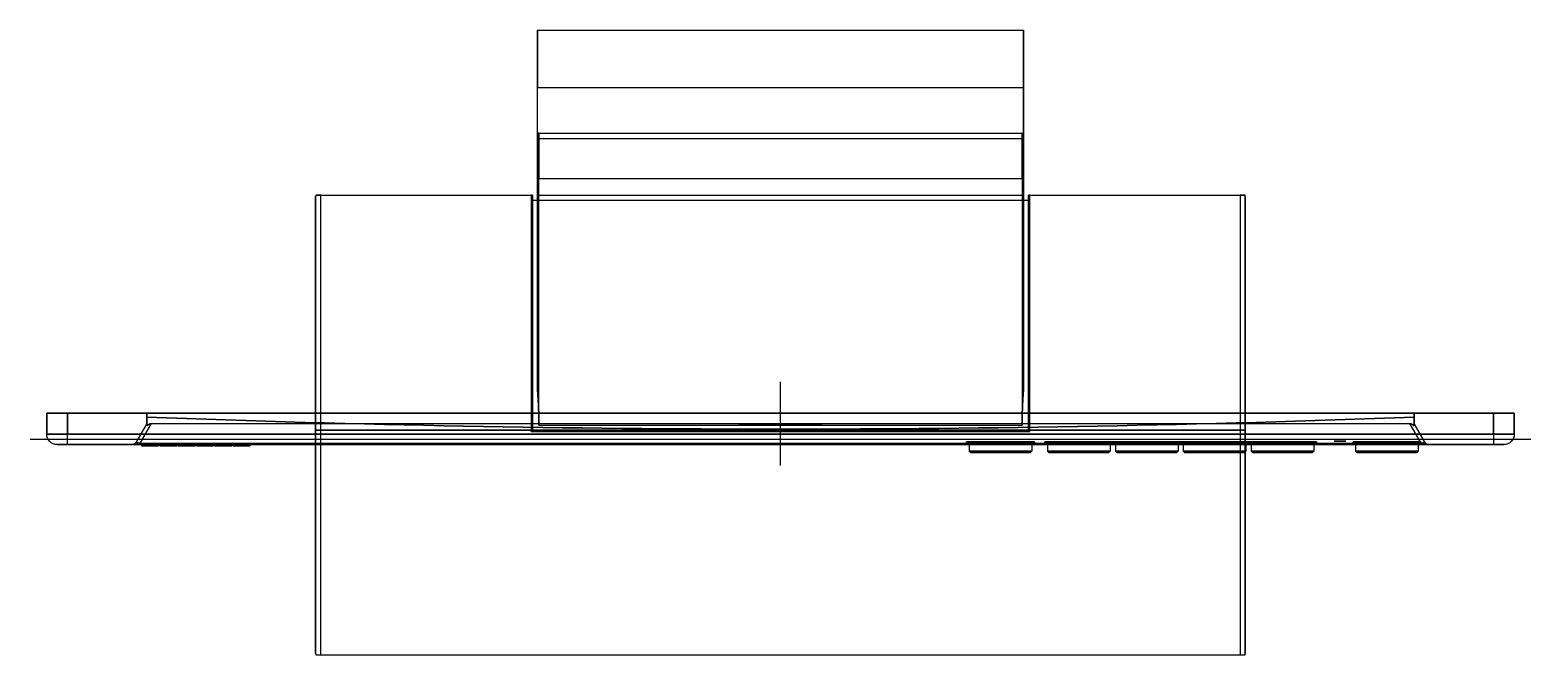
# Model space of a CAD drawing. Extents: x -20.3 to 9, y -60.3 to 4.7.
# Drawn here: x -8.98 to 8.98, y -2.77 to 4.71 of the extents above; entities outside this region: 1.
import ezdxf
from ezdxf.enums import TextEntityAlignment as Align

# ---------------------------------------------------------------- set-up
doc = ezdxf.new("R2010")
doc.units = 0
doc.layers.get('0').update_dxf_attribs({"linetype": 'CONTINUOUS'})
doc.layers.add('ASHADE', color=7, linetype='CONTINUOUS')
doc.styles.add('ASHADE', font='simplex', dxfattribs={"height": 0.2})

# ---------------------------------------------------------------- blocks, each defined once
blk = doc.blocks.new('*U7')
at = {"color": 4, "extrusion": (0, -7e-16, -1)}
for p, q in [((-6.99, -0.25, -6.266), (-6.99, -0.264, -6.266)), ((-6.99, -0.25, -6.266), (-6.953, -0.25, -6.266)), ((-6.953, -0.264, -6.266), (-6.99, -0.264, -6.266)), ((-6.953, -0.25, -6.266), (-6.953, -0.264, -6.266)), ((-6.823, -0.25, -6.266), (-6.823, -0.264, -6.266)), ((-6.823, -0.25, -6.266), (-6.785, -0.25, -6.266)), ((-6.785, -0.264, -6.266), (-6.823, -0.264, -6.266)), ((-6.785, -0.25, -6.266), (-6.785, -0.264, -6.266))]:
    blk.add_line(p, q, dxfattribs=at)
at = {"color": 4, "extrusion": (-1, 0, 0)}
for p, q in [((-6.99, -0.25, -6.226), (-6.99, -0.264, -6.226)), ((-6.99, -0.25, -6.266), (-6.99, -0.264, -6.266)), ((-6.99, -0.25, -6.226), (-6.99, -0.25, -6.266)), ((-6.99, -0.25, -6.047), (-6.99, -0.264, -6.047)), ((-6.99, -0.25, -6.087), (-6.99, -0.264, -6.087)), ((-6.99, -0.25, -6.047), (-6.99, -0.25, -6.087)), ((-6.99, -0.264, -6.266), (-6.99, -0.264, -6.226)), ((-6.99, -0.264, -6.087), (-6.99, -0.264, -6.047))]:
    blk.add_line(p, q, dxfattribs=at)
at = {"color": 4, "extrusion": (-0.729537, 5e-16, 0.683941)}
for p, q in [((-6.99, -0.25, -6.226), (-6.99, -0.264, -6.226)), ((-6.99, -0.25, -6.226), (-6.925, -0.25, -6.156)), ((-6.99, -0.264, -6.226), (-6.925, -0.264, -6.156)), ((-6.925, -0.25, -6.156), (-6.925, -0.264, -6.156)), ((-6.888, -0.25, -6.116), (-6.888, -0.264, -6.116)), ((-6.888, -0.25, -6.116), (-6.823, -0.25, -6.047)), ((-6.888, -0.264, -6.116), (-6.823, -0.264, -6.047)), ((-6.823, -0.25, -6.047), (-6.823, -0.264, -6.047))]:
    blk.add_line(p, q, dxfattribs=at)
at = {"color": 4, "extrusion": (-0.729537, -5e-16, -0.683941)}
for p, q in [((-6.99, -0.25, -6.087), (-6.99, -0.264, -6.087)), ((-6.99, -0.25, -6.087), (-6.925, -0.25, -6.156)), ((-6.925, -0.264, -6.156), (-6.99, -0.264, -6.087)), ((-6.925, -0.25, -6.156), (-6.925, -0.264, -6.156)), ((-6.888, -0.25, -6.196), (-6.888, -0.264, -6.196)), ((-6.888, -0.25, -6.196), (-6.823, -0.25, -6.266)), ((-6.823, -0.264, -6.266), (-6.888, -0.264, -6.196)), ((-6.823, -0.25, -6.266), (-6.823, -0.264, -6.266))]:
    blk.add_line(p, q, dxfattribs=at)
at = {"color": 4}
for p, q in [((-6.99, -0.25, -6.047), (-6.99, -0.264, -6.047)), ((-6.99, -0.25, -6.047), (-6.953, -0.25, -6.047)), ((-6.99, -0.264, -6.047), (-6.953, -0.264, -6.047)), ((-6.953, -0.25, -6.047), (-6.953, -0.264, -6.047)), ((-6.823, -0.25, -6.047), (-6.823, -0.264, -6.047)), ((-6.823, -0.25, -6.047), (-6.785, -0.25, -6.047)), ((-6.823, -0.264, -6.047), (-6.785, -0.264, -6.047)), ((-6.785, -0.25, -6.047), (-6.785, -0.264, -6.047))]:
    blk.add_line(p, q, dxfattribs=at)
at = {"color": 4, "extrusion": (0, 1, -7e-16)}
for p, q in [((-6.99, -0.25, -6.047), (-6.953, -0.25, -6.047)), ((-6.99, -0.25, -6.266), (-6.953, -0.25, -6.266)), ((-6.99, -0.25, -6.047), (-6.99, -0.25, -6.087)), ((-6.99, -0.25, -6.226), (-6.99, -0.25, -6.266)), ((-6.99, -0.25, -6.087), (-6.925, -0.25, -6.156)), ((-6.99, -0.25, -6.226), (-6.925, -0.25, -6.156)), ((-6.953, -0.25, -6.047), (-6.888, -0.25, -6.116)), ((-6.953, -0.25, -6.266), (-6.888, -0.25, -6.196)), ((-6.888, -0.25, -6.116), (-6.823, -0.25, -6.047)), ((-6.888, -0.25, -6.196), (-6.823, -0.25, -6.266)), ((-6.85, -0.25, -6.156), (-6.785, -0.25, -6.087)), ((-6.85, -0.25, -6.156), (-6.785, -0.25, -6.226)), ((-6.823, -0.25, -6.047), (-6.785, -0.25, -6.047)), ((-6.823, -0.25, -6.266), (-6.785, -0.25, -6.266)), ((-6.785, -0.25, -6.047), (-6.785, -0.25, -6.087)), ((-6.785, -0.25, -6.226), (-6.785, -0.25, -6.266))]:
    blk.add_line(p, q, dxfattribs=at)
at = {"color": 4, "extrusion": (0, -1, 7e-16)}
for p, q in [((-6.953, -0.264, -6.266), (-6.99, -0.264, -6.266)), ((-6.99, -0.264, -6.047), (-6.953, -0.264, -6.047)), ((-6.99, -0.264, -6.266), (-6.99, -0.264, -6.226)), ((-6.99, -0.264, -6.087), (-6.99, -0.264, -6.047)), ((-6.99, -0.264, -6.226), (-6.925, -0.264, -6.156)), ((-6.925, -0.264, -6.156), (-6.99, -0.264, -6.087)), ((-6.888, -0.264, -6.196), (-6.953, -0.264, -6.266)), ((-6.953, -0.264, -6.047), (-6.888, -0.264, -6.116)), ((-6.823, -0.264, -6.266), (-6.888, -0.264, -6.196)), ((-6.888, -0.264, -6.116), (-6.823, -0.264, -6.047)), ((-6.85, -0.264, -6.156), (-6.785, -0.264, -6.226)), ((-6.785, -0.264, -6.087), (-6.85, -0.264, -6.156)), ((-6.785, -0.264, -6.266), (-6.823, -0.264, -6.266)), ((-6.823, -0.264, -6.047), (-6.785, -0.264, -6.047)), ((-6.785, -0.264, -6.226), (-6.785, -0.264, -6.266)), ((-6.785, -0.264, -6.047), (-6.785, -0.264, -6.087))]:
    blk.add_line(p, q, dxfattribs=at)
at = {"color": 4, "extrusion": (0.729537, -5e-16, -0.683941)}
for p, q in [((-6.953, -0.25, -6.266), (-6.953, -0.264, -6.266)), ((-6.953, -0.25, -6.266), (-6.888, -0.25, -6.196)), ((-6.888, -0.264, -6.196), (-6.953, -0.264, -6.266)), ((-6.888, -0.25, -6.196), (-6.888, -0.264, -6.196)), ((-6.85, -0.25, -6.156), (-6.85, -0.264, -6.156)), ((-6.85, -0.25, -6.156), (-6.785, -0.25, -6.087)), ((-6.785, -0.264, -6.087), (-6.85, -0.264, -6.156)), ((-6.785, -0.25, -6.087), (-6.785, -0.264, -6.087))]:
    blk.add_line(p, q, dxfattribs=at)
at = {"color": 4, "extrusion": (0.729537, 5e-16, 0.683941)}
for p, q in [((-6.953, -0.25, -6.047), (-6.953, -0.264, -6.047)), ((-6.953, -0.25, -6.047), (-6.888, -0.25, -6.116)), ((-6.953, -0.264, -6.047), (-6.888, -0.264, -6.116)), ((-6.888, -0.25, -6.116), (-6.888, -0.264, -6.116)), ((-6.85, -0.25, -6.156), (-6.85, -0.264, -6.156)), ((-6.85, -0.25, -6.156), (-6.785, -0.25, -6.226)), ((-6.85, -0.264, -6.156), (-6.785, -0.264, -6.226)), ((-6.785, -0.25, -6.226), (-6.785, -0.264, -6.226))]:
    blk.add_line(p, q, dxfattribs=at)
at = {"color": 4, "extrusion": (1, 0, 0)}
for p, q in [((-6.785, -0.25, -6.266), (-6.785, -0.264, -6.266)), ((-6.785, -0.25, -6.226), (-6.785, -0.264, -6.226)), ((-6.785, -0.25, -6.226), (-6.785, -0.25, -6.266)), ((-6.785, -0.25, -6.087), (-6.785, -0.264, -6.087)), ((-6.785, -0.25, -6.047), (-6.785, -0.264, -6.047)), ((-6.785, -0.25, -6.047), (-6.785, -0.25, -6.087)), ((-6.785, -0.264, -6.226), (-6.785, -0.264, -6.266)), ((-6.785, -0.264, -6.047), (-6.785, -0.264, -6.087))]:
    blk.add_line(p, q, dxfattribs=at)
blk = doc.blocks.new('*U8')
at = {"color": 4, "extrusion": (0, -7e-16, -1)}
for p, q in [((-7.209, -0.25, -6.266), (-7.209, -0.264, -6.266)), ((-7.209, -0.25, -6.266), (-7.172, -0.25, -6.266)), ((-7.172, -0.264, -6.266), (-7.209, -0.264, -6.266)), ((-7.172, -0.25, -6.266), (-7.172, -0.264, -6.266)), ((-7.042, -0.25, -6.266), (-7.042, -0.264, -6.266)), ((-7.042, -0.25, -6.266), (-7.004, -0.25, -6.266)), ((-7.004, -0.264, -6.266), (-7.042, -0.264, -6.266)), ((-7.004, -0.25, -6.266), (-7.004, -0.264, -6.266))]:
    blk.add_line(p, q, dxfattribs=at)
at = {"color": 4, "extrusion": (-1, 0, 0)}
for p, q in [((-7.209, -0.25, -6.226), (-7.209, -0.264, -6.226)), ((-7.209, -0.25, -6.266), (-7.209, -0.264, -6.266)), ((-7.209, -0.25, -6.226), (-7.209, -0.25, -6.266)), ((-7.209, -0.25, -6.047), (-7.209, -0.264, -6.047)), ((-7.209, -0.25, -6.087), (-7.209, -0.264, -6.087)), ((-7.209, -0.25, -6.047), (-7.209, -0.25, -6.087)), ((-7.209, -0.264, -6.266), (-7.209, -0.264, -6.226)), ((-7.209, -0.264, -6.087), (-7.209, -0.264, -6.047))]:
    blk.add_line(p, q, dxfattribs=at)
at = {"color": 4, "extrusion": (-0.729537, 5e-16, 0.683941)}
for p, q in [((-7.209, -0.25, -6.226), (-7.209, -0.264, -6.226)), ((-7.209, -0.25, -6.226), (-7.144, -0.25, -6.156)), ((-7.209, -0.264, -6.226), (-7.144, -0.264, -6.156)), ((-7.144, -0.25, -6.156), (-7.144, -0.264, -6.156)), ((-7.107, -0.25, -6.116), (-7.107, -0.264, -6.116)), ((-7.107, -0.25, -6.116), (-7.042, -0.25, -6.047)), ((-7.107, -0.264, -6.116), (-7.042, -0.264, -6.047)), ((-7.042, -0.25, -6.047), (-7.042, -0.264, -6.047))]:
    blk.add_line(p, q, dxfattribs=at)
at = {"color": 4, "extrusion": (-0.729537, -5e-16, -0.683941)}
for p, q in [((-7.209, -0.25, -6.087), (-7.209, -0.264, -6.087)), ((-7.209, -0.25, -6.087), (-7.144, -0.25, -6.156)), ((-7.144, -0.264, -6.156), (-7.209, -0.264, -6.087)), ((-7.144, -0.25, -6.156), (-7.144, -0.264, -6.156)), ((-7.107, -0.25, -6.196), (-7.107, -0.264, -6.196)), ((-7.107, -0.25, -6.196), (-7.042, -0.25, -6.266)), ((-7.042, -0.264, -6.266), (-7.107, -0.264, -6.196)), ((-7.042, -0.25, -6.266), (-7.042, -0.264, -6.266))]:
    blk.add_line(p, q, dxfattribs=at)
at = {"color": 4}
for p, q in [((-7.209, -0.25, -6.047), (-7.209, -0.264, -6.047)), ((-7.209, -0.25, -6.047), (-7.172, -0.25, -6.047)), ((-7.209, -0.264, -6.047), (-7.172, -0.264, -6.047)), ((-7.172, -0.25, -6.047), (-7.172, -0.264, -6.047)), ((-7.042, -0.25, -6.047), (-7.042, -0.264, -6.047)), ((-7.042, -0.25, -6.047), (-7.004, -0.25, -6.047)), ((-7.042, -0.264, -6.047), (-7.004, -0.264, -6.047)), ((-7.004, -0.25, -6.047), (-7.004, -0.264, -6.047))]:
    blk.add_line(p, q, dxfattribs=at)
at = {"color": 4, "extrusion": (0, 1, -7e-16)}
for p, q in [((-7.209, -0.25, -6.047), (-7.172, -0.25, -6.047)), ((-7.209, -0.25, -6.266), (-7.172, -0.25, -6.266)), ((-7.209, -0.25, -6.047), (-7.209, -0.25, -6.087)), ((-7.209, -0.25, -6.226), (-7.209, -0.25, -6.266)), ((-7.209, -0.25, -6.087), (-7.144, -0.25, -6.156)), ((-7.209, -0.25, -6.226), (-7.144, -0.25, -6.156)), ((-7.172, -0.25, -6.047), (-7.107, -0.25, -6.116)), ((-7.172, -0.25, -6.266), (-7.107, -0.25, -6.196)), ((-7.107, -0.25, -6.116), (-7.042, -0.25, -6.047)), ((-7.107, -0.25, -6.196), (-7.042, -0.25, -6.266)), ((-7.069, -0.25, -6.156), (-7.004, -0.25, -6.087)), ((-7.069, -0.25, -6.156), (-7.004, -0.25, -6.226)), ((-7.042, -0.25, -6.047), (-7.004, -0.25, -6.047)), ((-7.042, -0.25, -6.266), (-7.004, -0.25, -6.266)), ((-7.004, -0.25, -6.047), (-7.004, -0.25, -6.087)), ((-7.004, -0.25, -6.226), (-7.004, -0.25, -6.266))]:
    blk.add_line(p, q, dxfattribs=at)
at = {"color": 4, "extrusion": (0, -1, 7e-16)}
for p, q in [((-7.172, -0.264, -6.266), (-7.209, -0.264, -6.266)), ((-7.209, -0.264, -6.047), (-7.172, -0.264, -6.047)), ((-7.209, -0.264, -6.266), (-7.209, -0.264, -6.226)), ((-7.209, -0.264, -6.087), (-7.209, -0.264, -6.047)), ((-7.209, -0.264, -6.226), (-7.144, -0.264, -6.156)), ((-7.144, -0.264, -6.156), (-7.209, -0.264, -6.087)), ((-7.107, -0.264, -6.196), (-7.172, -0.264, -6.266)), ((-7.172, -0.264, -6.047), (-7.107, -0.264, -6.116)), ((-7.042, -0.264, -6.266), (-7.107, -0.264, -6.196)), ((-7.107, -0.264, -6.116), (-7.042, -0.264, -6.047)), ((-7.069, -0.264, -6.156), (-7.004, -0.264, -6.226)), ((-7.004, -0.264, -6.087), (-7.069, -0.264, -6.156)), ((-7.004, -0.264, -6.266), (-7.042, -0.264, -6.266)), ((-7.042, -0.264, -6.047), (-7.004, -0.264, -6.047)), ((-7.004, -0.264, -6.226), (-7.004, -0.264, -6.266)), ((-7.004, -0.264, -6.047), (-7.004, -0.264, -6.087))]:
    blk.add_line(p, q, dxfattribs=at)
at = {"color": 4, "extrusion": (0.729537, -5e-16, -0.683941)}
for p, q in [((-7.172, -0.25, -6.266), (-7.172, -0.264, -6.266)), ((-7.172, -0.25, -6.266), (-7.107, -0.25, -6.196)), ((-7.107, -0.264, -6.196), (-7.172, -0.264, -6.266)), ((-7.107, -0.25, -6.196), (-7.107, -0.264, -6.196)), ((-7.069, -0.25, -6.156), (-7.069, -0.264, -6.156)), ((-7.069, -0.25, -6.156), (-7.004, -0.25, -6.087)), ((-7.004, -0.264, -6.087), (-7.069, -0.264, -6.156)), ((-7.004, -0.25, -6.087), (-7.004, -0.264, -6.087))]:
    blk.add_line(p, q, dxfattribs=at)
at = {"color": 4, "extrusion": (0.729537, 5e-16, 0.683941)}
for p, q in [((-7.172, -0.25, -6.047), (-7.172, -0.264, -6.047)), ((-7.172, -0.25, -6.047), (-7.107, -0.25, -6.116)), ((-7.172, -0.264, -6.047), (-7.107, -0.264, -6.116)), ((-7.107, -0.25, -6.116), (-7.107, -0.264, -6.116)), ((-7.069, -0.25, -6.156), (-7.069, -0.264, -6.156)), ((-7.069, -0.25, -6.156), (-7.004, -0.25, -6.226)), ((-7.069, -0.264, -6.156), (-7.004, -0.264, -6.226)), ((-7.004, -0.25, -6.226), (-7.004, -0.264, -6.226))]:
    blk.add_line(p, q, dxfattribs=at)
at = {"color": 4, "extrusion": (1, 0, 0)}
for p, q in [((-7.004, -0.25, -6.266), (-7.004, -0.264, -6.266)), ((-7.004, -0.25, -6.226), (-7.004, -0.264, -6.226)), ((-7.004, -0.25, -6.226), (-7.004, -0.25, -6.266)), ((-7.004, -0.25, -6.087), (-7.004, -0.264, -6.087)), ((-7.004, -0.25, -6.047), (-7.004, -0.264, -6.047)), ((-7.004, -0.25, -6.047), (-7.004, -0.25, -6.087)), ((-7.004, -0.264, -6.226), (-7.004, -0.264, -6.266)), ((-7.004, -0.264, -6.047), (-7.004, -0.264, -6.087))]:
    blk.add_line(p, q, dxfattribs=at)
blk = doc.blocks.new('*U9')
at = {"color": 4, "extrusion": (0, -7e-16, -1)}
for p, q in [((-7.428, -0.25, -6.266), (-7.428, -0.264, -6.266)), ((-7.428, -0.25, -6.266), (-7.39, -0.25, -6.266)), ((-7.39, -0.264, -6.266), (-7.428, -0.264, -6.266)), ((-7.39, -0.25, -6.266), (-7.39, -0.264, -6.266)), ((-7.26, -0.25, -6.266), (-7.26, -0.264, -6.266)), ((-7.26, -0.25, -6.266), (-7.223, -0.25, -6.266)), ((-7.223, -0.264, -6.266), (-7.26, -0.264, -6.266)), ((-7.223, -0.25, -6.266), (-7.223, -0.264, -6.266))]:
    blk.add_line(p, q, dxfattribs=at)
at = {"color": 4, "extrusion": (-1, 0, 0)}
for p, q in [((-7.428, -0.25, -6.226), (-7.428, -0.264, -6.226)), ((-7.428, -0.25, -6.266), (-7.428, -0.264, -6.266)), ((-7.428, -0.25, -6.226), (-7.428, -0.25, -6.266)), ((-7.428, -0.25, -6.047), (-7.428, -0.264, -6.047)), ((-7.428, -0.25, -6.087), (-7.428, -0.264, -6.087)), ((-7.428, -0.25, -6.047), (-7.428, -0.25, -6.087)), ((-7.428, -0.264, -6.266), (-7.428, -0.264, -6.226)), ((-7.428, -0.264, -6.087), (-7.428, -0.264, -6.047))]:
    blk.add_line(p, q, dxfattribs=at)
at = {"color": 4, "extrusion": (-0.729537, 5e-16, 0.683941)}
for p, q in [((-7.428, -0.25, -6.226), (-7.428, -0.264, -6.226)), ((-7.428, -0.25, -6.226), (-7.363, -0.25, -6.156)), ((-7.428, -0.264, -6.226), (-7.363, -0.264, -6.156)), ((-7.363, -0.25, -6.156), (-7.363, -0.264, -6.156)), ((-7.325, -0.25, -6.116), (-7.325, -0.264, -6.116)), ((-7.325, -0.25, -6.116), (-7.26, -0.25, -6.047)), ((-7.325, -0.264, -6.116), (-7.26, -0.264, -6.047)), ((-7.26, -0.25, -6.047), (-7.26, -0.264, -6.047))]:
    blk.add_line(p, q, dxfattribs=at)
at = {"color": 4, "extrusion": (-0.729537, -5e-16, -0.683941)}
for p, q in [((-7.428, -0.25, -6.087), (-7.428, -0.264, -6.087)), ((-7.428, -0.25, -6.087), (-7.363, -0.25, -6.156)), ((-7.363, -0.264, -6.156), (-7.428, -0.264, -6.087)), ((-7.363, -0.25, -6.156), (-7.363, -0.264, -6.156)), ((-7.325, -0.25, -6.196), (-7.325, -0.264, -6.196)), ((-7.325, -0.25, -6.196), (-7.26, -0.25, -6.266)), ((-7.26, -0.264, -6.266), (-7.325, -0.264, -6.196)), ((-7.26, -0.25, -6.266), (-7.26, -0.264, -6.266))]:
    blk.add_line(p, q, dxfattribs=at)
at = {"color": 4}
for p, q in [((-7.428, -0.25, -6.047), (-7.428, -0.264, -6.047)), ((-7.428, -0.25, -6.047), (-7.39, -0.25, -6.047)), ((-7.428, -0.264, -6.047), (-7.39, -0.264, -6.047)), ((-7.39, -0.25, -6.047), (-7.39, -0.264, -6.047)), ((-7.26, -0.25, -6.047), (-7.26, -0.264, -6.047)), ((-7.26, -0.25, -6.047), (-7.223, -0.25, -6.047)), ((-7.26, -0.264, -6.047), (-7.223, -0.264, -6.047)), ((-7.223, -0.25, -6.047), (-7.223, -0.264, -6.047))]:
    blk.add_line(p, q, dxfattribs=at)
at = {"color": 4, "extrusion": (0, 1, -7e-16)}
for p, q in [((-7.428, -0.25, -6.047), (-7.39, -0.25, -6.047)), ((-7.428, -0.25, -6.266), (-7.39, -0.25, -6.266)), ((-7.428, -0.25, -6.047), (-7.428, -0.25, -6.087)), ((-7.428, -0.25, -6.226), (-7.428, -0.25, -6.266)), ((-7.428, -0.25, -6.087), (-7.363, -0.25, -6.156)), ((-7.428, -0.25, -6.226), (-7.363, -0.25, -6.156)), ((-7.39, -0.25, -6.047), (-7.325, -0.25, -6.116)), ((-7.39, -0.25, -6.266), (-7.325, -0.25, -6.196)), ((-7.325, -0.25, -6.116), (-7.26, -0.25, -6.047)), ((-7.325, -0.25, -6.196), (-7.26, -0.25, -6.266)), ((-7.288, -0.25, -6.156), (-7.223, -0.25, -6.087)), ((-7.288, -0.25, -6.156), (-7.223, -0.25, -6.226)), ((-7.26, -0.25, -6.047), (-7.223, -0.25, -6.047)), ((-7.26, -0.25, -6.266), (-7.223, -0.25, -6.266)), ((-7.223, -0.25, -6.047), (-7.223, -0.25, -6.087)), ((-7.223, -0.25, -6.226), (-7.223, -0.25, -6.266))]:
    blk.add_line(p, q, dxfattribs=at)
at = {"color": 4, "extrusion": (0, -1, 7e-16)}
for p, q in [((-7.39, -0.264, -6.266), (-7.428, -0.264, -6.266)), ((-7.428, -0.264, -6.047), (-7.39, -0.264, -6.047)), ((-7.428, -0.264, -6.266), (-7.428, -0.264, -6.226)), ((-7.428, -0.264, -6.087), (-7.428, -0.264, -6.047)), ((-7.428, -0.264, -6.226), (-7.363, -0.264, -6.156)), ((-7.363, -0.264, -6.156), (-7.428, -0.264, -6.087)), ((-7.325, -0.264, -6.196), (-7.39, -0.264, -6.266)), ((-7.39, -0.264, -6.047), (-7.325, -0.264, -6.116)), ((-7.26, -0.264, -6.266), (-7.325, -0.264, -6.196)), ((-7.325, -0.264, -6.116), (-7.26, -0.264, -6.047)), ((-7.288, -0.264, -6.156), (-7.223, -0.264, -6.226)), ((-7.223, -0.264, -6.087), (-7.288, -0.264, -6.156)), ((-7.223, -0.264, -6.266), (-7.26, -0.264, -6.266)), ((-7.26, -0.264, -6.047), (-7.223, -0.264, -6.047)), ((-7.223, -0.264, -6.226), (-7.223, -0.264, -6.266)), ((-7.223, -0.264, -6.047), (-7.223, -0.264, -6.087))]:
    blk.add_line(p, q, dxfattribs=at)
at = {"color": 4, "extrusion": (0.729537, -5e-16, -0.683941)}
for p, q in [((-7.39, -0.25, -6.266), (-7.39, -0.264, -6.266)), ((-7.39, -0.25, -6.266), (-7.325, -0.25, -6.196)), ((-7.325, -0.264, -6.196), (-7.39, -0.264, -6.266)), ((-7.325, -0.25, -6.196), (-7.325, -0.264, -6.196)), ((-7.288, -0.25, -6.156), (-7.288, -0.264, -6.156)), ((-7.288, -0.25, -6.156), (-7.223, -0.25, -6.087)), ((-7.223, -0.264, -6.087), (-7.288, -0.264, -6.156)), ((-7.223, -0.25, -6.087), (-7.223, -0.264, -6.087))]:
    blk.add_line(p, q, dxfattribs=at)
at = {"color": 4, "extrusion": (0.729537, 5e-16, 0.683941)}
for p, q in [((-7.39, -0.25, -6.047), (-7.39, -0.264, -6.047)), ((-7.39, -0.25, -6.047), (-7.325, -0.25, -6.116)), ((-7.39, -0.264, -6.047), (-7.325, -0.264, -6.116)), ((-7.325, -0.25, -6.116), (-7.325, -0.264, -6.116)), ((-7.288, -0.25, -6.156), (-7.288, -0.264, -6.156)), ((-7.288, -0.25, -6.156), (-7.223, -0.25, -6.226)), ((-7.288, -0.264, -6.156), (-7.223, -0.264, -6.226)), ((-7.223, -0.25, -6.226), (-7.223, -0.264, -6.226))]:
    blk.add_line(p, q, dxfattribs=at)
at = {"color": 4, "extrusion": (1, 0, 0)}
for p, q in [((-7.223, -0.25, -6.266), (-7.223, -0.264, -6.266)), ((-7.223, -0.25, -6.226), (-7.223, -0.264, -6.226)), ((-7.223, -0.25, -6.226), (-7.223, -0.25, -6.266)), ((-7.223, -0.25, -6.087), (-7.223, -0.264, -6.087)), ((-7.223, -0.25, -6.047), (-7.223, -0.264, -6.047)), ((-7.223, -0.25, -6.047), (-7.223, -0.25, -6.087)), ((-7.223, -0.264, -6.226), (-7.223, -0.264, -6.266)), ((-7.223, -0.264, -6.047), (-7.223, -0.264, -6.087))]:
    blk.add_line(p, q, dxfattribs=at)
blk = doc.blocks.new('*U10')
at = {"color": 4, "extrusion": (0, -7e-16, -1)}
for p, q in [((-7.647, -0.25, -6.266), (-7.647, -0.264, -6.266)), ((-7.647, -0.25, -6.266), (-7.609, -0.25, -6.266)), ((-7.609, -0.264, -6.266), (-7.647, -0.264, -6.266)), ((-7.609, -0.25, -6.266), (-7.609, -0.264, -6.266)), ((-7.479, -0.25, -6.266), (-7.479, -0.264, -6.266)), ((-7.479, -0.25, -6.266), (-7.442, -0.25, -6.266)), ((-7.442, -0.264, -6.266), (-7.479, -0.264, -6.266)), ((-7.442, -0.25, -6.266), (-7.442, -0.264, -6.266))]:
    blk.add_line(p, q, dxfattribs=at)
at = {"color": 4, "extrusion": (-1, 0, 0)}
for p, q in [((-7.647, -0.25, -6.226), (-7.647, -0.264, -6.226)), ((-7.647, -0.25, -6.266), (-7.647, -0.264, -6.266)), ((-7.647, -0.25, -6.226), (-7.647, -0.25, -6.266)), ((-7.647, -0.25, -6.047), (-7.647, -0.264, -6.047)), ((-7.647, -0.25, -6.087), (-7.647, -0.264, -6.087)), ((-7.647, -0.25, -6.047), (-7.647, -0.25, -6.087)), ((-7.647, -0.264, -6.266), (-7.647, -0.264, -6.226)), ((-7.647, -0.264, -6.087), (-7.647, -0.264, -6.047))]:
    blk.add_line(p, q, dxfattribs=at)
at = {"color": 4, "extrusion": (-0.729537, 5e-16, 0.683941)}
for p, q in [((-7.647, -0.25, -6.226), (-7.647, -0.264, -6.226)), ((-7.647, -0.25, -6.226), (-7.582, -0.25, -6.156)), ((-7.647, -0.264, -6.226), (-7.582, -0.264, -6.156)), ((-7.582, -0.25, -6.156), (-7.582, -0.264, -6.156)), ((-7.544, -0.25, -6.116), (-7.544, -0.264, -6.116)), ((-7.544, -0.25, -6.116), (-7.479, -0.25, -6.047)), ((-7.544, -0.264, -6.116), (-7.479, -0.264, -6.047)), ((-7.479, -0.25, -6.047), (-7.479, -0.264, -6.047))]:
    blk.add_line(p, q, dxfattribs=at)
at = {"color": 4, "extrusion": (-0.729537, -5e-16, -0.683941)}
for p, q in [((-7.647, -0.25, -6.087), (-7.647, -0.264, -6.087)), ((-7.647, -0.25, -6.087), (-7.582, -0.25, -6.156)), ((-7.582, -0.264, -6.156), (-7.647, -0.264, -6.087)), ((-7.582, -0.25, -6.156), (-7.582, -0.264, -6.156)), ((-7.544, -0.25, -6.196), (-7.544, -0.264, -6.196)), ((-7.544, -0.25, -6.196), (-7.479, -0.25, -6.266)), ((-7.479, -0.264, -6.266), (-7.544, -0.264, -6.196)), ((-7.479, -0.25, -6.266), (-7.479, -0.264, -6.266))]:
    blk.add_line(p, q, dxfattribs=at)
at = {"color": 4}
for p, q in [((-7.647, -0.25, -6.047), (-7.647, -0.264, -6.047)), ((-7.647, -0.25, -6.047), (-7.609, -0.25, -6.047)), ((-7.647, -0.264, -6.047), (-7.609, -0.264, -6.047)), ((-7.609, -0.25, -6.047), (-7.609, -0.264, -6.047)), ((-7.479, -0.25, -6.047), (-7.479, -0.264, -6.047)), ((-7.479, -0.25, -6.047), (-7.442, -0.25, -6.047)), ((-7.479, -0.264, -6.047), (-7.442, -0.264, -6.047)), ((-7.442, -0.25, -6.047), (-7.442, -0.264, -6.047))]:
    blk.add_line(p, q, dxfattribs=at)
at = {"color": 4, "extrusion": (0, 1, -7e-16)}
for p, q in [((-7.647, -0.25, -6.047), (-7.609, -0.25, -6.047)), ((-7.647, -0.25, -6.266), (-7.609, -0.25, -6.266)), ((-7.647, -0.25, -6.047), (-7.647, -0.25, -6.087)), ((-7.647, -0.25, -6.226), (-7.647, -0.25, -6.266)), ((-7.647, -0.25, -6.087), (-7.582, -0.25, -6.156)), ((-7.647, -0.25, -6.226), (-7.582, -0.25, -6.156)), ((-7.609, -0.25, -6.047), (-7.544, -0.25, -6.116)), ((-7.609, -0.25, -6.266), (-7.544, -0.25, -6.196)), ((-7.544, -0.25, -6.116), (-7.479, -0.25, -6.047)), ((-7.544, -0.25, -6.196), (-7.479, -0.25, -6.266)), ((-7.507, -0.25, -6.156), (-7.442, -0.25, -6.087)), ((-7.507, -0.25, -6.156), (-7.442, -0.25, -6.226)), ((-7.479, -0.25, -6.047), (-7.442, -0.25, -6.047)), ((-7.479, -0.25, -6.266), (-7.442, -0.25, -6.266)), ((-7.442, -0.25, -6.047), (-7.442, -0.25, -6.087)), ((-7.442, -0.25, -6.226), (-7.442, -0.25, -6.266))]:
    blk.add_line(p, q, dxfattribs=at)
at = {"color": 4, "extrusion": (0, -1, 7e-16)}
for p, q in [((-7.609, -0.264, -6.266), (-7.647, -0.264, -6.266)), ((-7.647, -0.264, -6.047), (-7.609, -0.264, -6.047)), ((-7.647, -0.264, -6.266), (-7.647, -0.264, -6.226)), ((-7.647, -0.264, -6.087), (-7.647, -0.264, -6.047)), ((-7.647, -0.264, -6.226), (-7.582, -0.264, -6.156)), ((-7.582, -0.264, -6.156), (-7.647, -0.264, -6.087)), ((-7.544, -0.264, -6.196), (-7.609, -0.264, -6.266)), ((-7.609, -0.264, -6.047), (-7.544, -0.264, -6.116)), ((-7.479, -0.264, -6.266), (-7.544, -0.264, -6.196)), ((-7.544, -0.264, -6.116), (-7.479, -0.264, -6.047)), ((-7.507, -0.264, -6.156), (-7.442, -0.264, -6.226)), ((-7.442, -0.264, -6.087), (-7.507, -0.264, -6.156)), ((-7.442, -0.264, -6.266), (-7.479, -0.264, -6.266)), ((-7.479, -0.264, -6.047), (-7.442, -0.264, -6.047)), ((-7.442, -0.264, -6.226), (-7.442, -0.264, -6.266)), ((-7.442, -0.264, -6.047), (-7.442, -0.264, -6.087))]:
    blk.add_line(p, q, dxfattribs=at)
at = {"color": 4, "extrusion": (0.729537, -5e-16, -0.683941)}
for p, q in [((-7.609, -0.25, -6.266), (-7.609, -0.264, -6.266)), ((-7.609, -0.25, -6.266), (-7.544, -0.25, -6.196)), ((-7.544, -0.264, -6.196), (-7.609, -0.264, -6.266)), ((-7.544, -0.25, -6.196), (-7.544, -0.264, -6.196)), ((-7.507, -0.25, -6.156), (-7.507, -0.264, -6.156)), ((-7.507, -0.25, -6.156), (-7.442, -0.25, -6.087)), ((-7.442, -0.264, -6.087), (-7.507, -0.264, -6.156)), ((-7.442, -0.25, -6.087), (-7.442, -0.264, -6.087))]:
    blk.add_line(p, q, dxfattribs=at)
at = {"color": 4, "extrusion": (0.729537, 5e-16, 0.683941)}
for p, q in [((-7.609, -0.25, -6.047), (-7.609, -0.264, -6.047)), ((-7.609, -0.25, -6.047), (-7.544, -0.25, -6.116)), ((-7.609, -0.264, -6.047), (-7.544, -0.264, -6.116)), ((-7.544, -0.25, -6.116), (-7.544, -0.264, -6.116)), ((-7.507, -0.25, -6.156), (-7.507, -0.264, -6.156)), ((-7.507, -0.25, -6.156), (-7.442, -0.25, -6.226)), ((-7.507, -0.264, -6.156), (-7.442, -0.264, -6.226)), ((-7.442, -0.25, -6.226), (-7.442, -0.264, -6.226))]:
    blk.add_line(p, q, dxfattribs=at)
at = {"color": 4, "extrusion": (1, 0, 0)}
for p, q in [((-7.442, -0.25, -6.266), (-7.442, -0.264, -6.266)), ((-7.442, -0.25, -6.226), (-7.442, -0.264, -6.226)), ((-7.442, -0.25, -6.226), (-7.442, -0.25, -6.266)), ((-7.442, -0.25, -6.087), (-7.442, -0.264, -6.087)), ((-7.442, -0.25, -6.047), (-7.442, -0.264, -6.047)), ((-7.442, -0.25, -6.047), (-7.442, -0.25, -6.087)), ((-7.442, -0.264, -6.226), (-7.442, -0.264, -6.266)), ((-7.442, -0.264, -6.047), (-7.442, -0.264, -6.087))]:
    blk.add_line(p, q, dxfattribs=at)
blk = doc.blocks.new('*U11')
at = {"color": 6, "extrusion": (1e-16, 1, -4e-16)}
blk.add_circle((-6.69505, -6.15625, -0.21094), 0.07031, dxfattribs=at)
blk.add_circle((-6.69505, -6.15625, -0.21094), 0.07031, dxfattribs=at)
blk = doc.blocks.new('*U12')
at = {"color": 1, "extrusion": (2e-16, -1.2e-15, -1)}
for p, q in [((-5.563, -2.748, -8.418), (-5.563, 2.717, -8.418)), ((-5.562, 2.734, -8.418), (-2.969, 2.734, -8.418)), ((-2.969, 2.734, -8.418), (-2.969, 2.672, -8.418)), ((2.969, 2.672, -8.418), (2.969, 2.734, -8.418)), ((2.969, 2.734, -8.418), (5.562, 2.734, -8.418)), ((5.562, 2.717, -8.418), (5.562, -2.748, -8.418)), ((-2.969, 2.672, -8.418), (2.969, 2.672, -8.418)), ((-5.562, -2.766, -8.418), (5.562, -2.766, -8.418))]:
    blk.add_line(p, q, dxfattribs=at)
at = {"color": 1, "extrusion": (-1, 0, -2e-16)}
blk.add_line((-5.563, -2.748, -8.418), (-5.563, 2.717, -8.418), dxfattribs=at)
at = {"color": 1, "extrusion": (0, 1, -5e-16)}
for p, q in [((-5.562, 2.734, -8.418), (-2.969, 2.734, -8.418)), ((-5.5, 2.734, -8.355), (-2.984, 2.734, -8.355)), ((-2.969, 2.734, -8.373), (-2.969, 2.734, -8.418)), ((2.969, 2.734, -8.418), (2.969, 2.734, -8.373)), ((2.969, 2.734, -8.418), (5.562, 2.734, -8.418)), ((2.984, 2.734, -8.355), (5.5, 2.734, -8.355))]:
    blk.add_line(p, q, dxfattribs=at)
at = {"color": 1}
for p, q in [((-5.5, 2.734, -8.355), (-2.984, 2.734, -8.355)), ((2.984, 2.734, -8.355), (5.5, 2.734, -8.355)), ((-2.969, 2.672, -8.418), (2.969, 2.672, -8.418)), ((-2.984, -0.094, -7.574), (2.984, -0.094, -7.574)), ((2.969, -0.078, -7.636), (-2.969, -0.078, -7.636)), ((-5.5, -2.766, -8.355), (5.5, -2.766, -8.355))]:
    blk.add_line(p, q, dxfattribs=at)
at = {"color": 1, "extrusion": (1, 0, 0)}
for p, q in [((-2.969, 2.734, -8.373), (-2.969, 2.734, -8.418)), ((-2.969, 2.734, -8.418), (-2.969, 2.672, -8.418)), ((-2.969, -0.078, -7.59), (-2.969, -0.078, -7.636))]:
    blk.add_line(p, q, dxfattribs=at)
at = {"color": 1, "extrusion": (-1, 0, 0)}
for p, q in [((2.969, 2.734, -8.418), (2.969, 2.734, -8.373)), ((2.969, 2.672, -8.418), (2.969, 2.734, -8.418)), ((2.969, -0.078, -7.59), (2.969, -0.078, -7.636))]:
    blk.add_line(p, q, dxfattribs=at)
at = {"color": 1, "extrusion": (1, 0, 2e-16)}
blk.add_line((5.562, 2.717, -8.418), (5.562, -2.748, -8.418), dxfattribs=at)
at = {"color": 1, "extrusion": (-2e-16, 0.702339, 0.711842)}
for p, q in [((-2.984, -0.094, -7.574), (2.984, -0.094, -7.574)), ((-2.969, -0.078, -7.59), (2.969, -0.078, -7.59))]:
    blk.add_line(p, q, dxfattribs=at)
at = {"color": 1, "extrusion": (0, 1, -4e-16)}
for p, q in [((-2.969, -0.078, -7.59), (2.969, -0.078, -7.59)), ((-2.969, -0.078, -7.59), (-2.969, -0.078, -7.636)), ((2.969, -0.078, -7.636), (-2.969, -0.078, -7.636)), ((2.969, -0.078, -7.59), (2.969, -0.078, -7.636))]:
    blk.add_line(p, q, dxfattribs=at)
at = {"color": 1, "extrusion": (0, -1, 5e-16)}
for p, q in [((-5.562, -2.766, -8.418), (5.562, -2.766, -8.418)), ((-5.5, -2.766, -8.355), (5.5, -2.766, -8.355))]:
    blk.add_line(p, q, dxfattribs=at)
at = {"color": 1}
for points in [[(-5.5, 2.734, -8.355), (-5.5, 2.734, -8.355), (-5.501, 2.734, -8.355), (-5.501, 2.734, -8.355), (-5.501, 2.734, -8.355), (-5.501, 2.734, -8.355), (-5.502, 2.734, -8.355), (-5.502, 2.734, -8.355), (-5.502, 2.734, -8.355), (-5.503, 2.734, -8.355), (-5.503, 2.734, -8.355), (-5.503, 2.734, -8.355), (-5.503, 2.734, -8.355), (-5.504, 2.734, -8.355), (-5.504, 2.734, -8.355), (-5.504, 2.734, -8.355), (-5.505, 2.734, -8.355), (-5.505, 2.734, -8.355), (-5.505, 2.734, -8.355), (-5.506, 2.734, -8.355), (-5.506, 2.734, -8.355), (-5.506, 2.734, -8.356), (-5.506, 2.734, -8.356), (-5.507, 2.734, -8.356), (-5.507, 2.734, -8.356), (-5.507, 2.734, -8.356), (-5.508, 2.734, -8.356), (-5.508, 2.734, -8.356), (-5.508, 2.734, -8.356), (-5.509, 2.734, -8.356), (-5.509, 2.734, -8.356), (-5.509, 2.734, -8.356), (-5.509, 2.734, -8.356), (-5.51, 2.734, -8.356), (-5.51, 2.734, -8.356), (-5.51, 2.734, -8.356), (-5.511, 2.734, -8.356), (-5.511, 2.734, -8.356), (-5.511, 2.734, -8.356), (-5.512, 2.734, -8.356), (-5.512, 2.734, -8.357), (-5.512, 2.734, -8.357), (-5.513, 2.734, -8.357), (-5.513, 2.734, -8.357), (-5.513, 2.734, -8.357), (-5.513, 2.734, -8.357), (-5.514, 2.734, -8.357), (-5.514, 2.734, -8.357), (-5.514, 2.734, -8.357), (-5.515, 2.734, -8.357), (-5.515, 2.734, -8.357), (-5.515, 2.734, -8.357), (-5.515, 2.734, -8.357), (-5.516, 2.734, -8.358), (-5.516, 2.734, -8.358), (-5.516, 2.734, -8.358), (-5.517, 2.734, -8.358), (-5.517, 2.734, -8.358), (-5.517, 2.734, -8.358), (-5.518, 2.734, -8.358), (-5.518, 2.734, -8.358), (-5.518, 2.734, -8.358), (-5.518, 2.734, -8.358), (-5.519, 2.734, -8.358), (-5.519, 2.734, -8.359), (-5.519, 2.734, -8.359), (-5.519, 2.734, -8.359), (-5.52, 2.734, -8.359), (-5.52, 2.734, -8.359), (-5.52, 2.734, -8.359), (-5.521, 2.734, -8.359), (-5.521, 2.734, -8.359), (-5.521, 2.734, -8.359), (-5.521, 2.734, -8.36), (-5.522, 2.734, -8.36), (-5.522, 2.734, -8.36), (-5.522, 2.734, -8.36), (-5.522, 2.734, -8.36), (-5.523, 2.734, -8.36), (-5.523, 2.734, -8.36), (-5.523, 2.734, -8.36), (-5.523, 2.734, -8.36), (-5.524, 2.734, -8.361), (-5.524, 2.734, -8.361), (-5.524, 2.734, -8.361), (-5.524, 2.734, -8.361), (-5.525, 2.734, -8.361), (-5.525, 2.734, -8.361), (-5.525, 2.734, -8.361), (-5.526, 2.734, -8.362), (-5.526, 2.734, -8.362), (-5.526, 2.734, -8.362), (-5.526, 2.734, -8.362), (-5.527, 2.734, -8.362), (-5.527, 2.734, -8.362), (-5.527, 2.734, -8.362), (-5.527, 2.734, -8.363), (-5.528, 2.734, -8.363), (-5.528, 2.734, -8.363), (-5.528, 2.734, -8.363), (-5.528, 2.734, -8.363), (-5.529, 2.734, -8.363), (-5.529, 2.734, -8.364), (-5.529, 2.734, -8.364), (-5.529, 2.734, -8.364), (-5.53, 2.734, -8.364), (-5.53, 2.734, -8.364), (-5.53, 2.734, -8.364), (-5.53, 2.734, -8.364), (-5.531, 2.734, -8.365), (-5.531, 2.734, -8.365), (-5.531, 2.734, -8.365), (-5.531, 2.734, -8.365), (-5.532, 2.734, -8.365), (-5.532, 2.734, -8.366), (-5.532, 2.734, -8.366), (-5.532, 2.734, -8.366), (-5.533, 2.734, -8.366), (-5.533, 2.734, -8.366), (-5.533, 2.734, -8.366), (-5.533, 2.734, -8.367), (-5.534, 2.734, -8.367), (-5.534, 2.734, -8.367), (-5.534, 2.734, -8.367), (-5.534, 2.734, -8.367), (-5.535, 2.734, -8.368), (-5.535, 2.734, -8.368), (-5.535, 2.734, -8.368), (-5.535, 2.734, -8.368), (-5.536, 2.734, -8.368), (-5.536, 2.734, -8.369), (-5.536, 2.734, -8.369), (-5.536, 2.734, -8.369), (-5.537, 2.734, -8.369), (-5.537, 2.734, -8.369), (-5.537, 2.734, -8.37), (-5.537, 2.734, -8.37), (-5.538, 2.734, -8.37), (-5.538, 2.734, -8.37), (-5.538, 2.734, -8.37), (-5.538, 2.734, -8.371), (-5.538, 2.734, -8.371), (-5.539, 2.734, -8.371), (-5.539, 2.734, -8.371), (-5.539, 2.734, -8.371), (-5.539, 2.734, -8.372), (-5.54, 2.734, -8.372), (-5.54, 2.734, -8.372), (-5.54, 2.734, -8.372), (-5.54, 2.734, -8.372), (-5.54, 2.734, -8.373), (-5.541, 2.734, -8.373), (-5.541, 2.734, -8.373), (-5.541, 2.734, -8.373), (-5.541, 2.734, -8.373), (-5.541, 2.734, -8.374), (-5.542, 2.734, -8.374), (-5.542, 2.734, -8.374), (-5.542, 2.734, -8.374), (-5.542, 2.734, -8.374), (-5.542, 2.734, -8.375), (-5.543, 2.734, -8.375), (-5.543, 2.734, -8.375), (-5.543, 2.734, -8.375), (-5.543, 2.734, -8.375), (-5.543, 2.734, -8.376), (-5.544, 2.734, -8.376), (-5.544, 2.734, -8.376), (-5.544, 2.734, -8.376), (-5.544, 2.734, -8.377), (-5.544, 2.734, -8.377), (-5.544, 2.734, -8.377), (-5.545, 2.734, -8.377), (-5.545, 2.734, -8.377), (-5.545, 2.734, -8.378), (-5.545, 2.734, -8.378), (-5.545, 2.734, -8.378), (-5.546, 2.734, -8.378), (-5.546, 2.734, -8.379), (-5.546, 2.734, -8.379), (-5.546, 2.734, -8.379), (-5.546, 2.734, -8.379), (-5.547, 2.734, -8.38), (-5.547, 2.734, -8.38), (-5.547, 2.734, -8.38), (-5.547, 2.734, -8.38), (-5.547, 2.734, -8.381), (-5.547, 2.734, -8.381), (-5.548, 2.734, -8.381), (-5.548, 2.734, -8.381), (-5.548, 2.734, -8.382), (-5.548, 2.734, -8.382), (-5.548, 2.734, -8.382), (-5.548, 2.734, -8.382), (-5.549, 2.734, -8.383), (-5.549, 2.734, -8.383), (-5.549, 2.734, -8.383), (-5.549, 2.734, -8.383), (-5.549, 2.734, -8.384), (-5.549, 2.734, -8.384), (-5.55, 2.734, -8.384), (-5.55, 2.734, -8.384), (-5.55, 2.734, -8.385), (-5.55, 2.734, -8.385), (-5.55, 2.734, -8.385), (-5.55, 2.734, -8.385), (-5.551, 2.734, -8.386), (-5.551, 2.734, -8.386), (-5.551, 2.734, -8.386), (-5.551, 2.734, -8.386), (-5.551, 2.734, -8.387), (-5.551, 2.734, -8.387), (-5.552, 2.734, -8.387), (-5.552, 2.734, -8.388), (-5.552, 2.734, -8.388), (-5.552, 2.734, -8.388), (-5.552, 2.734, -8.388), (-5.552, 2.734, -8.389), (-5.552, 2.734, -8.389), (-5.553, 2.734, -8.389), (-5.553, 2.734, -8.389), (-5.553, 2.734, -8.39), (-5.553, 2.734, -8.39), (-5.553, 2.734, -8.39), (-5.553, 2.734, -8.39), (-5.553, 2.734, -8.391), (-5.554, 2.734, -8.391), (-5.554, 2.734, -8.391), (-5.554, 2.734, -8.392), (-5.554, 2.734, -8.392), (-5.554, 2.734, -8.392), (-5.554, 2.734, -8.392), (-5.554, 2.734, -8.393), (-5.555, 2.734, -8.393), (-5.555, 2.734, -8.393), (-5.555, 2.734, -8.393), (-5.555, 2.734, -8.394), (-5.555, 2.734, -8.394), (-5.555, 2.734, -8.394), (-5.555, 2.734, -8.395), (-5.555, 2.734, -8.395), (-5.556, 2.734, -8.395), (-5.556, 2.734, -8.395), (-5.556, 2.734, -8.396), (-5.556, 2.734, -8.396), (-5.556, 2.734, -8.396), (-5.556, 2.734, -8.396), (-5.556, 2.734, -8.397), (-5.556, 2.734, -8.397), (-5.557, 2.734, -8.397), (-5.557, 2.734, -8.398), (-5.557, 2.734, -8.398), (-5.557, 2.734, -8.398), (-5.557, 2.734, -8.398), (-5.557, 2.734, -8.399), (-5.557, 2.734, -8.399), (-5.557, 2.734, -8.399), (-5.557, 2.734, -8.399), (-5.557, 2.734, -8.4), (-5.558, 2.734, -8.4), (-5.558, 2.734, -8.4), (-5.558, 2.734, -8.4), (-5.558, 2.734, -8.401), (-5.558, 2.734, -8.401), (-5.558, 2.734, -8.401), (-5.558, 2.734, -8.402), (-5.558, 2.734, -8.402), (-5.558, 2.734, -8.402), (-5.558, 2.734, -8.402), (-5.558, 2.734, -8.403), (-5.559, 2.734, -8.403), (-5.559, 2.734, -8.403), (-5.559, 2.734, -8.404), (-5.559, 2.734, -8.404), (-5.559, 2.734, -8.404), (-5.559, 2.734, -8.404), (-5.559, 2.734, -8.405), (-5.559, 2.734, -8.405), (-5.559, 2.734, -8.405), (-5.559, 2.734, -8.406), (-5.559, 2.734, -8.406), (-5.559, 2.734, -8.406), (-5.56, 2.734, -8.406), (-5.56, 2.734, -8.407), (-5.56, 2.734, -8.407), (-5.56, 2.734, -8.407), (-5.56, 2.734, -8.408), (-5.56, 2.734, -8.408), (-5.56, 2.734, -8.408), (-5.56, 2.734, -8.409), (-5.56, 2.734, -8.409), (-5.56, 2.734, -8.409), (-5.56, 2.734, -8.409), (-5.56, 2.734, -8.41), (-5.56, 2.734, -8.41), (-5.561, 2.734, -8.41), (-5.561, 2.734, -8.411), (-5.561, 2.734, -8.411), (-5.561, 2.734, -8.411), (-5.561, 2.734, -8.412), (-5.561, 2.734, -8.412), (-5.561, 2.734, -8.412), (-5.561, 2.734, -8.412), (-5.561, 2.734, -8.413), (-5.561, 2.734, -8.413), (-5.561, 2.734, -8.413), (-5.561, 2.734, -8.414), (-5.561, 2.734, -8.414), (-5.561, 2.734, -8.414), (-5.561, 2.734, -8.415), (-5.561, 2.734, -8.415), (-5.561, 2.734, -8.415), (-5.561, 2.734, -8.415), (-5.562, 2.734, -8.416), (-5.562, 2.734, -8.416), (-5.562, 2.734, -8.416), (-5.562, 2.734, -8.417), (-5.562, 2.734, -8.417), (-5.562, 2.734, -8.417), (-5.562, 2.734, -8.418)], [(-5.562, 2.734, -8.418), (-5.562, 2.734, -8.418), (-5.562, 2.734, -8.418), (-5.562, 2.734, -8.418), (-5.562, 2.734, -8.418), (-5.562, 2.734, -8.418), (-5.562, 2.734, -8.418), (-5.562, 2.733, -8.418), (-5.562, 2.733, -8.418), (-5.562, 2.733, -8.418), (-5.562, 2.733, -8.418), (-5.562, 2.733, -8.418), (-5.562, 2.733, -8.418), (-5.562, 2.732, -8.418), (-5.562, 2.732, -8.418), (-5.562, 2.732, -8.418), (-5.562, 2.732, -8.418), (-5.562, 2.732, -8.418), (-5.562, 2.732, -8.418), (-5.562, 2.732, -8.418), (-5.562, 2.731, -8.418), (-5.562, 2.731, -8.418), (-5.562, 2.731, -8.418), (-5.562, 2.731, -8.418), (-5.562, 2.731, -8.418), (-5.562, 2.731, -8.418), (-5.562, 2.731, -8.418), (-5.562, 2.73, -8.418), (-5.562, 2.73, -8.418), (-5.562, 2.73, -8.418), (-5.562, 2.73, -8.418), (-5.562, 2.73, -8.418), (-5.562, 2.73, -8.418), (-5.562, 2.73, -8.418), (-5.562, 2.729, -8.418), (-5.562, 2.729, -8.418), (-5.562, 2.729, -8.418), (-5.562, 2.729, -8.418), (-5.562, 2.729, -8.418), (-5.562, 2.729, -8.418), (-5.562, 2.729, -8.418), (-5.562, 2.728, -8.418), (-5.562, 2.728, -8.418), (-5.562, 2.728, -8.418), (-5.562, 2.728, -8.418), (-5.562, 2.728, -8.418), (-5.562, 2.728, -8.418), (-5.562, 2.728, -8.418), (-5.562, 2.727, -8.418), (-5.562, 2.727, -8.418), (-5.562, 2.727, -8.418), (-5.562, 2.727, -8.418), (-5.562, 2.727, -8.418), (-5.562, 2.727, -8.418), (-5.562, 2.727, -8.418), (-5.562, 2.727, -8.418), (-5.562, 2.726, -8.418), (-5.562, 2.726, -8.418), (-5.562, 2.726, -8.418), (-5.562, 2.726, -8.418), (-5.562, 2.726, -8.418), (-5.562, 2.726, -8.418), (-5.562, 2.726, -8.418), (-5.562, 2.725, -8.418), (-5.562, 2.725, -8.418), (-5.562, 2.725, -8.418), (-5.562, 2.725, -8.418), (-5.562, 2.725, -8.418), (-5.562, 2.725, -8.418), (-5.562, 2.725, -8.418), (-5.562, 2.724, -8.418), (-5.562, 2.724, -8.418), (-5.562, 2.724, -8.418), (-5.562, 2.724, -8.418), (-5.562, 2.724, -8.418), (-5.562, 2.724, -8.418), (-5.562, 2.724, -8.418), (-5.562, 2.723, -8.418), (-5.562, 2.723, -8.418), (-5.562, 2.723, -8.418), (-5.562, 2.723, -8.418), (-5.562, 2.723, -8.418), (-5.562, 2.723, -8.418), (-5.562, 2.723, -8.418), (-5.562, 2.722, -8.418), (-5.562, 2.722, -8.418), (-5.562, 2.722, -8.418), (-5.562, 2.722, -8.418), (-5.562, 2.722, -8.418), (-5.562, 2.722, -8.418), (-5.562, 2.722, -8.418), (-5.562, 2.721, -8.418), (-5.562, 2.721, -8.418), (-5.562, 2.721, -8.418), (-5.562, 2.721, -8.418), (-5.562, 2.721, -8.418), (-5.562, 2.721, -8.418), (-5.562, 2.721, -8.418), (-5.562, 2.72, -8.418), (-5.562, 2.72, -8.418), (-5.562, 2.72, -8.418), (-5.562, 2.72, -8.418), (-5.562, 2.72, -8.418), (-5.562, 2.72, -8.418), (-5.562, 2.72, -8.418), (-5.562, 2.72, -8.418), (-5.562, 2.719, -8.418), (-5.562, 2.719, -8.418), (-5.563, 2.719, -8.418), (-5.563, 2.719, -8.418), (-5.563, 2.719, -8.418), (-5.563, 2.719, -8.418), (-5.563, 2.719, -8.418), (-5.563, 2.718, -8.418), (-5.563, 2.718, -8.418), (-5.563, 2.718, -8.418), (-5.563, 2.718, -8.418), (-5.563, 2.718, -8.418), (-5.563, 2.718, -8.418), (-5.563, 2.718, -8.418), (-5.563, 2.717, -8.418), (-5.563, 2.717, -8.418), (-5.563, 2.717, -8.418), (-5.563, 2.717, -8.418), (-5.563, 2.717, -8.418), (-5.563, 2.717, -8.418), (-5.563, 2.717, -8.418), (-5.563, 2.717, -8.418)], [(-5.5, 2.734, -8.355), (-5.5, 2.734, -8.355), (-5.501, 2.734, -8.355), (-5.501, 2.734, -8.355), (-5.501, 2.734, -8.355), (-5.501, 2.734, -8.355), (-5.502, 2.734, -8.355), (-5.502, 2.734, -8.355), (-5.502, 2.734, -8.355), (-5.503, 2.734, -8.355), (-5.503, 2.734, -8.355), (-5.503, 2.734, -8.355), (-5.503, 2.734, -8.355), (-5.504, 2.734, -8.355), (-5.504, 2.734, -8.355), (-5.504, 2.734, -8.355), (-5.505, 2.734, -8.355), (-5.505, 2.734, -8.355), (-5.505, 2.734, -8.355), (-5.506, 2.734, -8.355), (-5.506, 2.734, -8.355), (-5.506, 2.734, -8.356), (-5.506, 2.734, -8.356), (-5.507, 2.734, -8.356), (-5.507, 2.734, -8.356), (-5.507, 2.734, -8.356), (-5.508, 2.734, -8.356), (-5.508, 2.734, -8.356), (-5.508, 2.734, -8.356), (-5.509, 2.734, -8.356), (-5.509, 2.734, -8.356), (-5.509, 2.734, -8.356), (-5.509, 2.734, -8.356), (-5.51, 2.734, -8.356), (-5.51, 2.734, -8.356), (-5.51, 2.734, -8.356), (-5.511, 2.734, -8.356), (-5.511, 2.734, -8.356), (-5.511, 2.734, -8.356), (-5.512, 2.734, -8.356), (-5.512, 2.734, -8.357), (-5.512, 2.734, -8.357), (-5.513, 2.734, -8.357), (-5.513, 2.734, -8.357), (-5.513, 2.734, -8.357), (-5.513, 2.734, -8.357), (-5.514, 2.734, -8.357), (-5.514, 2.734, -8.357), (-5.514, 2.734, -8.357), (-5.515, 2.734, -8.357), (-5.515, 2.734, -8.357), (-5.515, 2.734, -8.357), (-5.515, 2.734, -8.357), (-5.516, 2.734, -8.358), (-5.516, 2.734, -8.358), (-5.516, 2.734, -8.358), (-5.517, 2.734, -8.358), (-5.517, 2.734, -8.358), (-5.517, 2.734, -8.358), (-5.518, 2.734, -8.358), (-5.518, 2.734, -8.358), (-5.518, 2.734, -8.358), (-5.518, 2.734, -8.358), (-5.519, 2.734, -8.358), (-5.519, 2.734, -8.359), (-5.519, 2.734, -8.359), (-5.519, 2.734, -8.359), (-5.52, 2.734, -8.359), (-5.52, 2.734, -8.359), (-5.52, 2.734, -8.359), (-5.521, 2.734, -8.359), (-5.521, 2.734, -8.359), (-5.521, 2.734, -8.359), (-5.521, 2.734, -8.36), (-5.522, 2.734, -8.36), (-5.522, 2.734, -8.36), (-5.522, 2.734, -8.36), (-5.522, 2.734, -8.36), (-5.523, 2.734, -8.36), (-5.523, 2.734, -8.36), (-5.523, 2.734, -8.36), (-5.523, 2.734, -8.36), (-5.524, 2.734, -8.361), (-5.524, 2.734, -8.361), (-5.524, 2.734, -8.361), (-5.524, 2.734, -8.361), (-5.525, 2.734, -8.361), (-5.525, 2.734, -8.361), (-5.525, 2.734, -8.361), (-5.526, 2.734, -8.362), (-5.526, 2.734, -8.362), (-5.526, 2.734, -8.362), (-5.526, 2.734, -8.362), (-5.527, 2.734, -8.362), (-5.527, 2.734, -8.362), (-5.527, 2.734, -8.362), (-5.527, 2.734, -8.363), (-5.528, 2.734, -8.363), (-5.528, 2.734, -8.363), (-5.528, 2.734, -8.363), (-5.528, 2.734, -8.363), (-5.529, 2.734, -8.363), (-5.529, 2.734, -8.364), (-5.529, 2.734, -8.364), (-5.529, 2.734, -8.364), (-5.53, 2.734, -8.364), (-5.53, 2.734, -8.364), (-5.53, 2.734, -8.364), (-5.53, 2.734, -8.364), (-5.531, 2.734, -8.365), (-5.531, 2.734, -8.365), (-5.531, 2.734, -8.365), (-5.531, 2.734, -8.365), (-5.532, 2.734, -8.365), (-5.532, 2.734, -8.366), (-5.532, 2.734, -8.366), (-5.532, 2.734, -8.366), (-5.533, 2.734, -8.366), (-5.533, 2.734, -8.366), (-5.533, 2.734, -8.366), (-5.533, 2.734, -8.367), (-5.534, 2.734, -8.367), (-5.534, 2.734, -8.367), (-5.534, 2.734, -8.367), (-5.534, 2.734, -8.367), (-5.535, 2.734, -8.368), (-5.535, 2.734, -8.368), (-5.535, 2.734, -8.368), (-5.535, 2.734, -8.368), (-5.536, 2.734, -8.368), (-5.536, 2.734, -8.369), (-5.536, 2.734, -8.369), (-5.536, 2.734, -8.369), (-5.537, 2.734, -8.369), (-5.537, 2.734, -8.369), (-5.537, 2.734, -8.37), (-5.537, 2.734, -8.37), (-5.538, 2.734, -8.37), (-5.538, 2.734, -8.37), (-5.538, 2.734, -8.37), (-5.538, 2.734, -8.371), (-5.538, 2.734, -8.371), (-5.539, 2.734, -8.371), (-5.539, 2.734, -8.371), (-5.539, 2.734, -8.371), (-5.539, 2.734, -8.372), (-5.54, 2.734, -8.372), (-5.54, 2.734, -8.372), (-5.54, 2.734, -8.372), (-5.54, 2.734, -8.372), (-5.54, 2.734, -8.373), (-5.541, 2.734, -8.373), (-5.541, 2.734, -8.373), (-5.541, 2.734, -8.373), (-5.541, 2.734, -8.373), (-5.541, 2.734, -8.374), (-5.542, 2.734, -8.374), (-5.542, 2.734, -8.374), (-5.542, 2.734, -8.374), (-5.542, 2.734, -8.374), (-5.542, 2.734, -8.375), (-5.543, 2.734, -8.375), (-5.543, 2.734, -8.375), (-5.543, 2.734, -8.375), (-5.543, 2.734, -8.375), (-5.543, 2.734, -8.376), (-5.544, 2.734, -8.376), (-5.544, 2.734, -8.376), (-5.544, 2.734, -8.376), (-5.544, 2.734, -8.377), (-5.544, 2.734, -8.377), (-5.544, 2.734, -8.377), (-5.545, 2.734, -8.377), (-5.545, 2.734, -8.377), (-5.545, 2.734, -8.378), (-5.545, 2.734, -8.378), (-5.545, 2.734, -8.378), (-5.546, 2.734, -8.378), (-5.546, 2.734, -8.379), (-5.546, 2.734, -8.379), (-5.546, 2.734, -8.379), (-5.546, 2.734, -8.379), (-5.547, 2.734, -8.38), (-5.547, 2.734, -8.38), (-5.547, 2.734, -8.38), (-5.547, 2.734, -8.38), (-5.547, 2.734, -8.381), (-5.547, 2.734, -8.381), (-5.548, 2.734, -8.381), (-5.548, 2.734, -8.381), (-5.548, 2.734, -8.382), (-5.548, 2.734, -8.382), (-5.548, 2.734, -8.382), (-5.548, 2.734, -8.382), (-5.549, 2.734, -8.383), (-5.549, 2.734, -8.383), (-5.549, 2.734, -8.383), (-5.549, 2.734, -8.383), (-5.549, 2.734, -8.384), (-5.549, 2.734, -8.384), (-5.55, 2.734, -8.384), (-5.55, 2.734, -8.384), (-5.55, 2.734, -8.385), (-5.55, 2.734, -8.385), (-5.55, 2.734, -8.385), (-5.55, 2.734, -8.385), (-5.551, 2.734, -8.386), (-5.551, 2.734, -8.386), (-5.551, 2.734, -8.386), (-5.551, 2.734, -8.386), (-5.551, 2.734, -8.387), (-5.551, 2.734, -8.387), (-5.552, 2.734, -8.387), (-5.552, 2.734, -8.388), (-5.552, 2.734, -8.388), (-5.552, 2.734, -8.388), (-5.552, 2.734, -8.388), (-5.552, 2.734, -8.389), (-5.552, 2.734, -8.389), (-5.553, 2.734, -8.389), (-5.553, 2.734, -8.389), (-5.553, 2.734, -8.39), (-5.553, 2.734, -8.39), (-5.553, 2.734, -8.39), (-5.553, 2.734, -8.39), (-5.553, 2.734, -8.391), (-5.554, 2.734, -8.391), (-5.554, 2.734, -8.391), (-5.554, 2.734, -8.392), (-5.554, 2.734, -8.392), (-5.554, 2.734, -8.392), (-5.554, 2.734, -8.392), (-5.554, 2.734, -8.393), (-5.555, 2.734, -8.393), (-5.555, 2.734, -8.393), (-5.555, 2.734, -8.393), (-5.555, 2.734, -8.394), (-5.555, 2.734, -8.394), (-5.555, 2.734, -8.394), (-5.555, 2.734, -8.395), (-5.555, 2.734, -8.395), (-5.556, 2.734, -8.395), (-5.556, 2.734, -8.395), (-5.556, 2.734, -8.396), (-5.556, 2.734, -8.396), (-5.556, 2.734, -8.396), (-5.556, 2.734, -8.396), (-5.556, 2.734, -8.397), (-5.556, 2.734, -8.397), (-5.557, 2.734, -8.397), (-5.557, 2.734, -8.398), (-5.557, 2.734, -8.398), (-5.557, 2.734, -8.398), (-5.557, 2.734, -8.398), (-5.557, 2.734, -8.399), (-5.557, 2.734, -8.399), (-5.557, 2.734, -8.399), (-5.557, 2.734, -8.399), (-5.557, 2.734, -8.4), (-5.558, 2.734, -8.4), (-5.558, 2.734, -8.4), (-5.558, 2.734, -8.4), (-5.558, 2.734, -8.401), (-5.558, 2.734, -8.401), (-5.558, 2.734, -8.401), (-5.558, 2.734, -8.402), (-5.558, 2.734, -8.402), (-5.558, 2.734, -8.402), (-5.558, 2.734, -8.402), (-5.558, 2.734, -8.403), (-5.559, 2.734, -8.403), (-5.559, 2.734, -8.403), (-5.559, 2.734, -8.404), (-5.559, 2.734, -8.404), (-5.559, 2.734, -8.404), (-5.559, 2.734, -8.404), (-5.559, 2.734, -8.405), (-5.559, 2.734, -8.405), (-5.559, 2.734, -8.405), (-5.559, 2.734, -8.406), (-5.559, 2.734, -8.406), (-5.559, 2.734, -8.406), (-5.56, 2.734, -8.406), (-5.56, 2.734, -8.407), (-5.56, 2.734, -8.407), (-5.56, 2.734, -8.407), (-5.56, 2.734, -8.408), (-5.56, 2.734, -8.408), (-5.56, 2.734, -8.408), (-5.56, 2.734, -8.409), (-5.56, 2.734, -8.409), (-5.56, 2.734, -8.409), (-5.56, 2.734, -8.409), (-5.56, 2.734, -8.41), (-5.56, 2.734, -8.41), (-5.561, 2.734, -8.41), (-5.561, 2.734, -8.411), (-5.561, 2.734, -8.411), (-5.561, 2.734, -8.411), (-5.561, 2.734, -8.412), (-5.561, 2.734, -8.412), (-5.561, 2.734, -8.412), (-5.561, 2.734, -8.412), (-5.561, 2.734, -8.413), (-5.561, 2.734, -8.413), (-5.561, 2.734, -8.413), (-5.561, 2.734, -8.414), (-5.561, 2.734, -8.414), (-5.561, 2.734, -8.414), (-5.561, 2.734, -8.415), (-5.561, 2.734, -8.415), (-5.561, 2.734, -8.415), (-5.561, 2.734, -8.415), (-5.562, 2.734, -8.416), (-5.562, 2.734, -8.416), (-5.562, 2.734, -8.416), (-5.562, 2.734, -8.417), (-5.562, 2.734, -8.417), (-5.562, 2.734, -8.417), (-5.562, 2.734, -8.418)], [(-5.562, 2.734, -8.418), (-5.562, 2.734, -8.418), (-5.562, 2.734, -8.418), (-5.562, 2.734, -8.418), (-5.562, 2.734, -8.418), (-5.562, 2.734, -8.418), (-5.562, 2.734, -8.418), (-5.562, 2.733, -8.418), (-5.562, 2.733, -8.418), (-5.562, 2.733, -8.418), (-5.562, 2.733, -8.418), (-5.562, 2.733, -8.418), (-5.562, 2.733, -8.418), (-5.562, 2.732, -8.418), (-5.562, 2.732, -8.418), (-5.562, 2.732, -8.418), (-5.562, 2.732, -8.418), (-5.562, 2.732, -8.418), (-5.562, 2.732, -8.418), (-5.562, 2.732, -8.418), (-5.562, 2.731, -8.418), (-5.562, 2.731, -8.418), (-5.562, 2.731, -8.418), (-5.562, 2.731, -8.418), (-5.562, 2.731, -8.418), (-5.562, 2.731, -8.418), (-5.562, 2.731, -8.418), (-5.562, 2.73, -8.418), (-5.562, 2.73, -8.418), (-5.562, 2.73, -8.418), (-5.562, 2.73, -8.418), (-5.562, 2.73, -8.418), (-5.562, 2.73, -8.418), (-5.562, 2.73, -8.418), (-5.562, 2.729, -8.418), (-5.562, 2.729, -8.418), (-5.562, 2.729, -8.418), (-5.562, 2.729, -8.418), (-5.562, 2.729, -8.418), (-5.562, 2.729, -8.418), (-5.562, 2.729, -8.418), (-5.562, 2.728, -8.418), (-5.562, 2.728, -8.418), (-5.562, 2.728, -8.418), (-5.562, 2.728, -8.418), (-5.562, 2.728, -8.418), (-5.562, 2.728, -8.418), (-5.562, 2.728, -8.418), (-5.562, 2.727, -8.418), (-5.562, 2.727, -8.418), (-5.562, 2.727, -8.418), (-5.562, 2.727, -8.418), (-5.562, 2.727, -8.418), (-5.562, 2.727, -8.418), (-5.562, 2.727, -8.418), (-5.562, 2.727, -8.418), (-5.562, 2.726, -8.418), (-5.562, 2.726, -8.418), (-5.562, 2.726, -8.418), (-5.562, 2.726, -8.418), (-5.562, 2.726, -8.418), (-5.562, 2.726, -8.418), (-5.562, 2.726, -8.418), (-5.562, 2.725, -8.418), (-5.562, 2.725, -8.418), (-5.562, 2.725, -8.418), (-5.562, 2.725, -8.418), (-5.562, 2.725, -8.418), (-5.562, 2.725, -8.418), (-5.562, 2.725, -8.418), (-5.562, 2.724, -8.418), (-5.562, 2.724, -8.418), (-5.562, 2.724, -8.418), (-5.562, 2.724, -8.418), (-5.562, 2.724, -8.418), (-5.562, 2.724, -8.418), (-5.562, 2.724, -8.418), (-5.562, 2.723, -8.418), (-5.562, 2.723, -8.418), (-5.562, 2.723, -8.418), (-5.562, 2.723, -8.418), (-5.562, 2.723, -8.418), (-5.562, 2.723, -8.418), (-5.562, 2.723, -8.418), (-5.562, 2.722, -8.418), (-5.562, 2.722, -8.418), (-5.562, 2.722, -8.418), (-5.562, 2.722, -8.418), (-5.562, 2.722, -8.418), (-5.562, 2.722, -8.418), (-5.562, 2.722, -8.418), (-5.562, 2.721, -8.418), (-5.562, 2.721, -8.418), (-5.562, 2.721, -8.418), (-5.562, 2.721, -8.418), (-5.562, 2.721, -8.418), (-5.562, 2.721, -8.418), (-5.562, 2.721, -8.418), (-5.562, 2.72, -8.418), (-5.562, 2.72, -8.418), (-5.562, 2.72, -8.418), (-5.562, 2.72, -8.418), (-5.562, 2.72, -8.418), (-5.562, 2.72, -8.418), (-5.562, 2.72, -8.418), (-5.562, 2.72, -8.418), (-5.562, 2.719, -8.418), (-5.562, 2.719, -8.418), (-5.563, 2.719, -8.418), (-5.563, 2.719, -8.418), (-5.563, 2.719, -8.418), (-5.563, 2.719, -8.418), (-5.563, 2.719, -8.418), (-5.563, 2.718, -8.418), (-5.563, 2.718, -8.418), (-5.563, 2.718, -8.418), (-5.563, 2.718, -8.418), (-5.563, 2.718, -8.418), (-5.563, 2.718, -8.418), (-5.563, 2.718, -8.418), (-5.563, 2.717, -8.418), (-5.563, 2.717, -8.418), (-5.563, 2.717, -8.418), (-5.563, 2.717, -8.418), (-5.563, 2.717, -8.418), (-5.563, 2.717, -8.418), (-5.563, 2.717, -8.418), (-5.563, 2.717, -8.418)], [(-2.969, 2.734, -8.373), (-2.969, 2.734, -8.373), (-2.969, 2.734, -8.373), (-2.969, 2.734, -8.373), (-2.969, 2.734, -8.373), (-2.97, 2.734, -8.373), (-2.97, 2.734, -8.372), (-2.97, 2.734, -8.372), (-2.97, 2.734, -8.372), (-2.97, 2.734, -8.372), (-2.97, 2.734, -8.372), (-2.971, 2.734, -8.371), (-2.971, 2.734, -8.371), (-2.971, 2.734, -8.371), (-2.971, 2.734, -8.371), (-2.971, 2.734, -8.371), (-2.971, 2.734, -8.37), (-2.972, 2.734, -8.37), (-2.972, 2.734, -8.37), (-2.972, 2.734, -8.37), (-2.972, 2.734, -8.37), (-2.972, 2.734, -8.369), (-2.972, 2.734, -8.369), (-2.973, 2.734, -8.369), (-2.973, 2.734, -8.369), (-2.973, 2.734, -8.369), (-2.973, 2.734, -8.368), (-2.973, 2.734, -8.368), (-2.973, 2.734, -8.368), (-2.974, 2.734, -8.368), (-2.974, 2.734, -8.368), (-2.974, 2.734, -8.367), (-2.974, 2.734, -8.367), (-2.974, 2.734, -8.367), (-2.974, 2.734, -8.367), (-2.974, 2.734, -8.367), (-2.975, 2.734, -8.367), (-2.975, 2.734, -8.366), (-2.975, 2.734, -8.366), (-2.975, 2.734, -8.366), (-2.975, 2.734, -8.366), (-2.975, 2.734, -8.366), (-2.976, 2.734, -8.365), (-2.976, 2.734, -8.365), (-2.976, 2.734, -8.365), (-2.976, 2.734, -8.365), (-2.976, 2.734, -8.365), (-2.976, 2.734, -8.364), (-2.977, 2.734, -8.364), (-2.977, 2.734, -8.364), (-2.977, 2.734, -8.364), (-2.977, 2.734, -8.364), (-2.977, 2.734, -8.363), (-2.977, 2.734, -8.363), (-2.978, 2.734, -8.363), (-2.978, 2.734, -8.363), (-2.978, 2.734, -8.363), (-2.978, 2.734, -8.362), (-2.978, 2.734, -8.362), (-2.978, 2.734, -8.362), (-2.979, 2.734, -8.362), (-2.979, 2.734, -8.362), (-2.979, 2.734, -8.361), (-2.979, 2.734, -8.361), (-2.979, 2.734, -8.361), (-2.979, 2.734, -8.361), (-2.98, 2.734, -8.361), (-2.98, 2.734, -8.361), (-2.98, 2.734, -8.36), (-2.98, 2.734, -8.36), (-2.98, 2.734, -8.36), (-2.98, 2.734, -8.36), (-2.981, 2.734, -8.36), (-2.981, 2.734, -8.359), (-2.981, 2.734, -8.359), (-2.981, 2.734, -8.359), (-2.981, 2.734, -8.359), (-2.981, 2.734, -8.359), (-2.982, 2.734, -8.358), (-2.982, 2.734, -8.358), (-2.982, 2.734, -8.358), (-2.982, 2.734, -8.358), (-2.982, 2.734, -8.358), (-2.982, 2.734, -8.357), (-2.983, 2.734, -8.357), (-2.983, 2.734, -8.357), (-2.983, 2.734, -8.357), (-2.983, 2.734, -8.357), (-2.983, 2.734, -8.356), (-2.983, 2.734, -8.356), (-2.984, 2.734, -8.356), (-2.984, 2.734, -8.356), (-2.984, 2.734, -8.356), (-2.984, 2.734, -8.355), (-2.984, 2.734, -8.355), (-2.984, 2.734, -8.355)], [(-2.969, 2.734, -8.373), (-2.969, 2.734, -8.373), (-2.969, 2.734, -8.373), (-2.969, 2.734, -8.373), (-2.969, 2.734, -8.373), (-2.97, 2.734, -8.373), (-2.97, 2.734, -8.372), (-2.97, 2.734, -8.372), (-2.97, 2.734, -8.372), (-2.97, 2.734, -8.372), (-2.97, 2.734, -8.372), (-2.971, 2.734, -8.371), (-2.971, 2.734, -8.371), (-2.971, 2.734, -8.371), (-2.971, 2.734, -8.371), (-2.971, 2.734, -8.371), (-2.971, 2.734, -8.37), (-2.972, 2.734, -8.37), (-2.972, 2.734, -8.37), (-2.972, 2.734, -8.37), (-2.972, 2.734, -8.37), (-2.972, 2.734, -8.369), (-2.972, 2.734, -8.369), (-2.973, 2.734, -8.369), (-2.973, 2.734, -8.369), (-2.973, 2.734, -8.369), (-2.973, 2.734, -8.368), (-2.973, 2.734, -8.368), (-2.973, 2.734, -8.368), (-2.974, 2.734, -8.368), (-2.974, 2.734, -8.368), (-2.974, 2.734, -8.367), (-2.974, 2.734, -8.367), (-2.974, 2.734, -8.367), (-2.974, 2.734, -8.367), (-2.974, 2.734, -8.367), (-2.975, 2.734, -8.367), (-2.975, 2.734, -8.366), (-2.975, 2.734, -8.366), (-2.975, 2.734, -8.366), (-2.975, 2.734, -8.366), (-2.975, 2.734, -8.366), (-2.976, 2.734, -8.365), (-2.976, 2.734, -8.365), (-2.976, 2.734, -8.365), (-2.976, 2.734, -8.365), (-2.976, 2.734, -8.365), (-2.976, 2.734, -8.364), (-2.977, 2.734, -8.364), (-2.977, 2.734, -8.364), (-2.977, 2.734, -8.364), (-2.977, 2.734, -8.364), (-2.977, 2.734, -8.363), (-2.977, 2.734, -8.363), (-2.978, 2.734, -8.363), (-2.978, 2.734, -8.363), (-2.978, 2.734, -8.363), (-2.978, 2.734, -8.362), (-2.978, 2.734, -8.362), (-2.978, 2.734, -8.362), (-2.979, 2.734, -8.362), (-2.979, 2.734, -8.362), (-2.979, 2.734, -8.361), (-2.979, 2.734, -8.361), (-2.979, 2.734, -8.361), (-2.979, 2.734, -8.361), (-2.98, 2.734, -8.361), (-2.98, 2.734, -8.361), (-2.98, 2.734, -8.36), (-2.98, 2.734, -8.36), (-2.98, 2.734, -8.36), (-2.98, 2.734, -8.36), (-2.981, 2.734, -8.36), (-2.981, 2.734, -8.359), (-2.981, 2.734, -8.359), (-2.981, 2.734, -8.359), (-2.981, 2.734, -8.359), (-2.981, 2.734, -8.359), (-2.982, 2.734, -8.358), (-2.982, 2.734, -8.358), (-2.982, 2.734, -8.358), (-2.982, 2.734, -8.358), (-2.982, 2.734, -8.358), (-2.982, 2.734, -8.357), (-2.983, 2.734, -8.357), (-2.983, 2.734, -8.357), (-2.983, 2.734, -8.357), (-2.983, 2.734, -8.357), (-2.983, 2.734, -8.356), (-2.983, 2.734, -8.356), (-2.984, 2.734, -8.356), (-2.984, 2.734, -8.356), (-2.984, 2.734, -8.356), (-2.984, 2.734, -8.355), (-2.984, 2.734, -8.355), (-2.984, 2.734, -8.355)], [(2.984, 2.734, -8.355), (2.984, 2.734, -8.355), (2.984, 2.734, -8.355), (2.984, 2.734, -8.356), (2.984, 2.734, -8.356), (2.984, 2.734, -8.356), (2.983, 2.734, -8.356), (2.983, 2.734, -8.356), (2.983, 2.734, -8.357), (2.983, 2.734, -8.357), (2.983, 2.734, -8.357), (2.983, 2.734, -8.357), (2.982, 2.734, -8.357), (2.982, 2.734, -8.358), (2.982, 2.734, -8.358), (2.982, 2.734, -8.358), (2.982, 2.734, -8.358), (2.982, 2.734, -8.358), (2.981, 2.734, -8.359), (2.981, 2.734, -8.359), (2.981, 2.734, -8.359), (2.981, 2.734, -8.359), (2.981, 2.734, -8.359), (2.981, 2.734, -8.36), (2.98, 2.734, -8.36), (2.98, 2.734, -8.36), (2.98, 2.734, -8.36), (2.98, 2.734, -8.36), (2.98, 2.734, -8.361), (2.98, 2.734, -8.361), (2.979, 2.734, -8.361), (2.979, 2.734, -8.361), (2.979, 2.734, -8.361), (2.979, 2.734, -8.361), (2.979, 2.734, -8.362), (2.979, 2.734, -8.362), (2.978, 2.734, -8.362), (2.978, 2.734, -8.362), (2.978, 2.734, -8.362), (2.978, 2.734, -8.363), (2.978, 2.734, -8.363), (2.978, 2.734, -8.363), (2.977, 2.734, -8.363), (2.977, 2.734, -8.363), (2.977, 2.734, -8.364), (2.977, 2.734, -8.364), (2.977, 2.734, -8.364), (2.977, 2.734, -8.364), (2.976, 2.734, -8.364), (2.976, 2.734, -8.365), (2.976, 2.734, -8.365), (2.976, 2.734, -8.365), (2.976, 2.734, -8.365), (2.976, 2.734, -8.365), (2.975, 2.734, -8.366), (2.975, 2.734, -8.366), (2.975, 2.734, -8.366), (2.975, 2.734, -8.366), (2.975, 2.734, -8.366), (2.975, 2.734, -8.367), (2.974, 2.734, -8.367), (2.974, 2.734, -8.367), (2.974, 2.734, -8.367), (2.974, 2.734, -8.367), (2.974, 2.734, -8.367), (2.974, 2.734, -8.368), (2.974, 2.734, -8.368), (2.973, 2.734, -8.368), (2.973, 2.734, -8.368), (2.973, 2.734, -8.368), (2.973, 2.734, -8.369), (2.973, 2.734, -8.369), (2.973, 2.734, -8.369), (2.972, 2.734, -8.369), (2.972, 2.734, -8.369), (2.972, 2.734, -8.37), (2.972, 2.734, -8.37), (2.972, 2.734, -8.37), (2.972, 2.734, -8.37), (2.971, 2.734, -8.37), (2.971, 2.734, -8.371), (2.971, 2.734, -8.371), (2.971, 2.734, -8.371), (2.971, 2.734, -8.371), (2.971, 2.734, -8.371), (2.97, 2.734, -8.372), (2.97, 2.734, -8.372), (2.97, 2.734, -8.372), (2.97, 2.734, -8.372), (2.97, 2.734, -8.372), (2.97, 2.734, -8.373), (2.969, 2.734, -8.373), (2.969, 2.734, -8.373), (2.969, 2.734, -8.373), (2.969, 2.734, -8.373), (2.969, 2.734, -8.373)], [(2.984, 2.734, -8.355), (2.984, 2.734, -8.355), (2.984, 2.734, -8.355), (2.984, 2.734, -8.356), (2.984, 2.734, -8.356), (2.984, 2.734, -8.356), (2.983, 2.734, -8.356), (2.983, 2.734, -8.356), (2.983, 2.734, -8.357), (2.983, 2.734, -8.357), (2.983, 2.734, -8.357), (2.983, 2.734, -8.357), (2.982, 2.734, -8.357), (2.982, 2.734, -8.358), (2.982, 2.734, -8.358), (2.982, 2.734, -8.358), (2.982, 2.734, -8.358), (2.982, 2.734, -8.358), (2.981, 2.734, -8.359), (2.981, 2.734, -8.359), (2.981, 2.734, -8.359), (2.981, 2.734, -8.359), (2.981, 2.734, -8.359), (2.981, 2.734, -8.36), (2.98, 2.734, -8.36), (2.98, 2.734, -8.36), (2.98, 2.734, -8.36), (2.98, 2.734, -8.36), (2.98, 2.734, -8.361), (2.98, 2.734, -8.361), (2.979, 2.734, -8.361), (2.979, 2.734, -8.361), (2.979, 2.734, -8.361), (2.979, 2.734, -8.361), (2.979, 2.734, -8.362), (2.979, 2.734, -8.362), (2.978, 2.734, -8.362), (2.978, 2.734, -8.362), (2.978, 2.734, -8.362), (2.978, 2.734, -8.363), (2.978, 2.734, -8.363), (2.978, 2.734, -8.363), (2.977, 2.734, -8.363), (2.977, 2.734, -8.363), (2.977, 2.734, -8.364), (2.977, 2.734, -8.364), (2.977, 2.734, -8.364), (2.977, 2.734, -8.364), (2.976, 2.734, -8.364), (2.976, 2.734, -8.365), (2.976, 2.734, -8.365), (2.976, 2.734, -8.365), (2.976, 2.734, -8.365), (2.976, 2.734, -8.365), (2.975, 2.734, -8.366), (2.975, 2.734, -8.366), (2.975, 2.734, -8.366), (2.975, 2.734, -8.366), (2.975, 2.734, -8.366), (2.975, 2.734, -8.367), (2.974, 2.734, -8.367), (2.974, 2.734, -8.367), (2.974, 2.734, -8.367), (2.974, 2.734, -8.367), (2.974, 2.734, -8.367), (2.974, 2.734, -8.368), (2.974, 2.734, -8.368), (2.973, 2.734, -8.368), (2.973, 2.734, -8.368), (2.973, 2.734, -8.368), (2.973, 2.734, -8.369), (2.973, 2.734, -8.369), (2.973, 2.734, -8.369), (2.972, 2.734, -8.369), (2.972, 2.734, -8.369), (2.972, 2.734, -8.37), (2.972, 2.734, -8.37), (2.972, 2.734, -8.37), (2.972, 2.734, -8.37), (2.971, 2.734, -8.37), (2.971, 2.734, -8.371), (2.971, 2.734, -8.371), (2.971, 2.734, -8.371), (2.971, 2.734, -8.371), (2.971, 2.734, -8.371), (2.97, 2.734, -8.372), (2.97, 2.734, -8.372), (2.97, 2.734, -8.372), (2.97, 2.734, -8.372), (2.97, 2.734, -8.372), (2.97, 2.734, -8.373), (2.969, 2.734, -8.373), (2.969, 2.734, -8.373), (2.969, 2.734, -8.373), (2.969, 2.734, -8.373), (2.969, 2.734, -8.373)], [(5.562, 2.734, -8.418), (5.562, 2.734, -8.417), (5.562, 2.734, -8.417), (5.562, 2.734, -8.417), (5.562, 2.734, -8.416), (5.562, 2.734, -8.416), (5.562, 2.734, -8.416), (5.561, 2.734, -8.415), (5.561, 2.734, -8.415), (5.561, 2.734, -8.415), (5.561, 2.734, -8.415), (5.561, 2.734, -8.414), (5.561, 2.734, -8.414), (5.561, 2.734, -8.414), (5.561, 2.734, -8.413), (5.561, 2.734, -8.413), (5.561, 2.734, -8.413), (5.561, 2.734, -8.412), (5.561, 2.734, -8.412), (5.561, 2.734, -8.412), (5.561, 2.734, -8.412), (5.561, 2.734, -8.411), (5.561, 2.734, -8.411), (5.561, 2.734, -8.411), (5.561, 2.734, -8.41), (5.56, 2.734, -8.41), (5.56, 2.734, -8.41), (5.56, 2.734, -8.409), (5.56, 2.734, -8.409), (5.56, 2.734, -8.409), (5.56, 2.734, -8.409), (5.56, 2.734, -8.408), (5.56, 2.734, -8.408), (5.56, 2.734, -8.408), (5.56, 2.734, -8.407), (5.56, 2.734, -8.407), (5.56, 2.734, -8.407), (5.56, 2.734, -8.406), (5.559, 2.734, -8.406), (5.559, 2.734, -8.406), (5.559, 2.734, -8.406), (5.559, 2.734, -8.405), (5.559, 2.734, -8.405), (5.559, 2.734, -8.405), (5.559, 2.734, -8.404), (5.559, 2.734, -8.404), (5.559, 2.734, -8.404), (5.559, 2.734, -8.404), (5.559, 2.734, -8.403), (5.559, 2.734, -8.403), (5.558, 2.734, -8.403), (5.558, 2.734, -8.402), (5.558, 2.734, -8.402), (5.558, 2.734, -8.402), (5.558, 2.734, -8.402), (5.558, 2.734, -8.401), (5.558, 2.734, -8.401), (5.558, 2.734, -8.401), (5.558, 2.734, -8.4), (5.558, 2.734, -8.4), (5.558, 2.734, -8.4), (5.557, 2.734, -8.4), (5.557, 2.734, -8.399), (5.557, 2.734, -8.399), (5.557, 2.734, -8.399), (5.557, 2.734, -8.399), (5.557, 2.734, -8.398), (5.557, 2.734, -8.398), (5.557, 2.734, -8.398), (5.557, 2.734, -8.398), (5.557, 2.734, -8.397), (5.556, 2.734, -8.397), (5.556, 2.734, -8.397), (5.556, 2.734, -8.396), (5.556, 2.734, -8.396), (5.556, 2.734, -8.396), (5.556, 2.734, -8.396), (5.556, 2.734, -8.395), (5.556, 2.734, -8.395), (5.555, 2.734, -8.395), (5.555, 2.734, -8.395), (5.555, 2.734, -8.394), (5.555, 2.734, -8.394), (5.555, 2.734, -8.394), (5.555, 2.734, -8.393), (5.555, 2.734, -8.393), (5.555, 2.734, -8.393), (5.554, 2.734, -8.393), (5.554, 2.734, -8.392), (5.554, 2.734, -8.392), (5.554, 2.734, -8.392), (5.554, 2.734, -8.392), (5.554, 2.734, -8.391), (5.554, 2.734, -8.391), (5.553, 2.734, -8.391), (5.553, 2.734, -8.39), (5.553, 2.734, -8.39), (5.553, 2.734, -8.39), (5.553, 2.734, -8.39), (5.553, 2.734, -8.389), (5.553, 2.734, -8.389), (5.552, 2.734, -8.389), (5.552, 2.734, -8.389), (5.552, 2.734, -8.388), (5.552, 2.734, -8.388), (5.552, 2.734, -8.388), (5.552, 2.734, -8.388), (5.552, 2.734, -8.387), (5.551, 2.734, -8.387), (5.551, 2.734, -8.387), (5.551, 2.734, -8.386), (5.551, 2.734, -8.386), (5.551, 2.734, -8.386), (5.551, 2.734, -8.386), (5.55, 2.734, -8.385), (5.55, 2.734, -8.385), (5.55, 2.734, -8.385), (5.55, 2.734, -8.385), (5.55, 2.734, -8.384), (5.55, 2.734, -8.384), (5.549, 2.734, -8.384), (5.549, 2.734, -8.384), (5.549, 2.734, -8.383), (5.549, 2.734, -8.383), (5.549, 2.734, -8.383), (5.549, 2.734, -8.383), (5.548, 2.734, -8.382), (5.548, 2.734, -8.382), (5.548, 2.734, -8.382), (5.548, 2.734, -8.382), (5.548, 2.734, -8.381), (5.548, 2.734, -8.381), (5.547, 2.734, -8.381), (5.547, 2.734, -8.381), (5.547, 2.734, -8.38), (5.547, 2.734, -8.38), (5.547, 2.734, -8.38), (5.547, 2.734, -8.38), (5.546, 2.734, -8.379), (5.546, 2.734, -8.379), (5.546, 2.734, -8.379), (5.546, 2.734, -8.379), (5.546, 2.734, -8.378), (5.545, 2.734, -8.378), (5.545, 2.734, -8.378), (5.545, 2.734, -8.378), (5.545, 2.734, -8.377), (5.545, 2.734, -8.377), (5.544, 2.734, -8.377), (5.544, 2.734, -8.377), (5.544, 2.734, -8.377), (5.544, 2.734, -8.376), (5.544, 2.734, -8.376), (5.544, 2.734, -8.376), (5.543, 2.734, -8.376), (5.543, 2.734, -8.375), (5.543, 2.734, -8.375), (5.543, 2.734, -8.375), (5.543, 2.734, -8.375), (5.542, 2.734, -8.375), (5.542, 2.734, -8.374), (5.542, 2.734, -8.374), (5.542, 2.734, -8.374), (5.542, 2.734, -8.374), (5.541, 2.734, -8.374), (5.541, 2.734, -8.373), (5.541, 2.734, -8.373), (5.541, 2.734, -8.373), (5.541, 2.734, -8.373), (5.54, 2.734, -8.373), (5.54, 2.734, -8.372), (5.54, 2.734, -8.372), (5.54, 2.734, -8.372), (5.54, 2.734, -8.372), (5.539, 2.734, -8.372), (5.539, 2.734, -8.371), (5.539, 2.734, -8.371), (5.539, 2.734, -8.371), (5.538, 2.734, -8.371), (5.538, 2.734, -8.371), (5.538, 2.734, -8.37), (5.538, 2.734, -8.37), (5.538, 2.734, -8.37), (5.537, 2.734, -8.37), (5.537, 2.734, -8.37), (5.537, 2.734, -8.369), (5.537, 2.734, -8.369), (5.536, 2.734, -8.369), (5.536, 2.734, -8.369), (5.536, 2.734, -8.369), (5.536, 2.734, -8.368), (5.535, 2.734, -8.368), (5.535, 2.734, -8.368), (5.535, 2.734, -8.368), (5.535, 2.734, -8.368), (5.534, 2.734, -8.367), (5.534, 2.734, -8.367), (5.534, 2.734, -8.367), (5.534, 2.734, -8.367), (5.533, 2.734, -8.367), (5.533, 2.734, -8.366), (5.533, 2.734, -8.366), (5.533, 2.734, -8.366), (5.532, 2.734, -8.366), (5.532, 2.734, -8.366), (5.532, 2.734, -8.366), (5.532, 2.734, -8.365), (5.531, 2.734, -8.365), (5.531, 2.734, -8.365), (5.531, 2.734, -8.365), (5.531, 2.734, -8.365), (5.53, 2.734, -8.364), (5.53, 2.734, -8.364), (5.53, 2.734, -8.364), (5.53, 2.734, -8.364), (5.529, 2.734, -8.364), (5.529, 2.734, -8.364), (5.529, 2.734, -8.364), (5.529, 2.734, -8.363), (5.528, 2.734, -8.363), (5.528, 2.734, -8.363), (5.528, 2.734, -8.363), (5.528, 2.734, -8.363), (5.527, 2.734, -8.363), (5.527, 2.734, -8.362), (5.527, 2.734, -8.362), (5.527, 2.734, -8.362), (5.526, 2.734, -8.362), (5.526, 2.734, -8.362), (5.526, 2.734, -8.362), (5.526, 2.734, -8.362), (5.525, 2.734, -8.361), (5.525, 2.734, -8.361), (5.525, 2.734, -8.361), (5.524, 2.734, -8.361), (5.524, 2.734, -8.361), (5.524, 2.734, -8.361), (5.524, 2.734, -8.361), (5.523, 2.734, -8.36), (5.523, 2.734, -8.36), (5.523, 2.734, -8.36), (5.523, 2.734, -8.36), (5.522, 2.734, -8.36), (5.522, 2.734, -8.36), (5.522, 2.734, -8.36), (5.522, 2.734, -8.36), (5.521, 2.734, -8.36), (5.521, 2.734, -8.359), (5.521, 2.734, -8.359), (5.521, 2.734, -8.359), (5.52, 2.734, -8.359), (5.52, 2.734, -8.359), (5.52, 2.734, -8.359), (5.519, 2.734, -8.359), (5.519, 2.734, -8.359), (5.519, 2.734, -8.359), (5.519, 2.734, -8.358), (5.518, 2.734, -8.358), (5.518, 2.734, -8.358), (5.518, 2.734, -8.358), (5.518, 2.734, -8.358), (5.517, 2.734, -8.358), (5.517, 2.734, -8.358), (5.517, 2.734, -8.358), (5.516, 2.734, -8.358), (5.516, 2.734, -8.358), (5.516, 2.734, -8.358), (5.515, 2.734, -8.357), (5.515, 2.734, -8.357), (5.515, 2.734, -8.357), (5.515, 2.734, -8.357), (5.514, 2.734, -8.357), (5.514, 2.734, -8.357), (5.514, 2.734, -8.357), (5.513, 2.734, -8.357), (5.513, 2.734, -8.357), (5.513, 2.734, -8.357), (5.513, 2.734, -8.357), (5.512, 2.734, -8.357), (5.512, 2.734, -8.357), (5.512, 2.734, -8.356), (5.511, 2.734, -8.356), (5.511, 2.734, -8.356), (5.511, 2.734, -8.356), (5.51, 2.734, -8.356), (5.51, 2.734, -8.356), (5.51, 2.734, -8.356), (5.509, 2.734, -8.356), (5.509, 2.734, -8.356), (5.509, 2.734, -8.356), (5.509, 2.734, -8.356), (5.508, 2.734, -8.356), (5.508, 2.734, -8.356), (5.508, 2.734, -8.356), (5.507, 2.734, -8.356), (5.507, 2.734, -8.356), (5.507, 2.734, -8.356), (5.506, 2.734, -8.356), (5.506, 2.734, -8.356), (5.506, 2.734, -8.355), (5.506, 2.734, -8.355), (5.505, 2.734, -8.355), (5.505, 2.734, -8.355), (5.505, 2.734, -8.355), (5.504, 2.734, -8.355), (5.504, 2.734, -8.355), (5.504, 2.734, -8.355), (5.503, 2.734, -8.355), (5.503, 2.734, -8.355), (5.503, 2.734, -8.355), (5.503, 2.734, -8.355), (5.502, 2.734, -8.355), (5.502, 2.734, -8.355), (5.502, 2.734, -8.355), (5.501, 2.734, -8.355), (5.501, 2.734, -8.355), (5.501, 2.734, -8.355), (5.501, 2.734, -8.355), (5.5, 2.734, -8.355), (5.5, 2.734, -8.355)], [(5.562, 2.734, -8.418), (5.562, 2.734, -8.417), (5.562, 2.734, -8.417), (5.562, 2.734, -8.417), (5.562, 2.734, -8.416), (5.562, 2.734, -8.416), (5.562, 2.734, -8.416), (5.561, 2.734, -8.415), (5.561, 2.734, -8.415), (5.561, 2.734, -8.415), (5.561, 2.734, -8.415), (5.561, 2.734, -8.414), (5.561, 2.734, -8.414), (5.561, 2.734, -8.414), (5.561, 2.734, -8.413), (5.561, 2.734, -8.413), (5.561, 2.734, -8.413), (5.561, 2.734, -8.412), (5.561, 2.734, -8.412), (5.561, 2.734, -8.412), (5.561, 2.734, -8.412), (5.561, 2.734, -8.411), (5.561, 2.734, -8.411), (5.561, 2.734, -8.411), (5.561, 2.734, -8.41), (5.56, 2.734, -8.41), (5.56, 2.734, -8.41), (5.56, 2.734, -8.409), (5.56, 2.734, -8.409), (5.56, 2.734, -8.409), (5.56, 2.734, -8.409), (5.56, 2.734, -8.408), (5.56, 2.734, -8.408), (5.56, 2.734, -8.408), (5.56, 2.734, -8.407), (5.56, 2.734, -8.407), (5.56, 2.734, -8.407), (5.56, 2.734, -8.406), (5.559, 2.734, -8.406), (5.559, 2.734, -8.406), (5.559, 2.734, -8.406), (5.559, 2.734, -8.405), (5.559, 2.734, -8.405), (5.559, 2.734, -8.405), (5.559, 2.734, -8.404), (5.559, 2.734, -8.404), (5.559, 2.734, -8.404), (5.559, 2.734, -8.404), (5.559, 2.734, -8.403), (5.559, 2.734, -8.403), (5.558, 2.734, -8.403), (5.558, 2.734, -8.402), (5.558, 2.734, -8.402), (5.558, 2.734, -8.402), (5.558, 2.734, -8.402), (5.558, 2.734, -8.401), (5.558, 2.734, -8.401), (5.558, 2.734, -8.401), (5.558, 2.734, -8.4), (5.558, 2.734, -8.4), (5.558, 2.734, -8.4), (5.557, 2.734, -8.4), (5.557, 2.734, -8.399), (5.557, 2.734, -8.399), (5.557, 2.734, -8.399), (5.557, 2.734, -8.399), (5.557, 2.734, -8.398), (5.557, 2.734, -8.398), (5.557, 2.734, -8.398), (5.557, 2.734, -8.398), (5.557, 2.734, -8.397), (5.556, 2.734, -8.397), (5.556, 2.734, -8.397), (5.556, 2.734, -8.396), (5.556, 2.734, -8.396), (5.556, 2.734, -8.396), (5.556, 2.734, -8.396), (5.556, 2.734, -8.395), (5.556, 2.734, -8.395), (5.555, 2.734, -8.395), (5.555, 2.734, -8.395), (5.555, 2.734, -8.394), (5.555, 2.734, -8.394), (5.555, 2.734, -8.394), (5.555, 2.734, -8.393), (5.555, 2.734, -8.393), (5.555, 2.734, -8.393), (5.554, 2.734, -8.393), (5.554, 2.734, -8.392), (5.554, 2.734, -8.392), (5.554, 2.734, -8.392), (5.554, 2.734, -8.392), (5.554, 2.734, -8.391), (5.554, 2.734, -8.391), (5.553, 2.734, -8.391), (5.553, 2.734, -8.39), (5.553, 2.734, -8.39), (5.553, 2.734, -8.39), (5.553, 2.734, -8.39), (5.553, 2.734, -8.389), (5.553, 2.734, -8.389), (5.552, 2.734, -8.389), (5.552, 2.734, -8.389), (5.552, 2.734, -8.388), (5.552, 2.734, -8.388), (5.552, 2.734, -8.388), (5.552, 2.734, -8.388), (5.552, 2.734, -8.387), (5.551, 2.734, -8.387), (5.551, 2.734, -8.387), (5.551, 2.734, -8.386), (5.551, 2.734, -8.386), (5.551, 2.734, -8.386), (5.551, 2.734, -8.386), (5.55, 2.734, -8.385), (5.55, 2.734, -8.385), (5.55, 2.734, -8.385), (5.55, 2.734, -8.385), (5.55, 2.734, -8.384), (5.55, 2.734, -8.384), (5.549, 2.734, -8.384), (5.549, 2.734, -8.384), (5.549, 2.734, -8.383), (5.549, 2.734, -8.383), (5.549, 2.734, -8.383), (5.549, 2.734, -8.383), (5.548, 2.734, -8.382), (5.548, 2.734, -8.382), (5.548, 2.734, -8.382), (5.548, 2.734, -8.382), (5.548, 2.734, -8.381), (5.548, 2.734, -8.381), (5.547, 2.734, -8.381), (5.547, 2.734, -8.381), (5.547, 2.734, -8.38), (5.547, 2.734, -8.38), (5.547, 2.734, -8.38), (5.547, 2.734, -8.38), (5.546, 2.734, -8.379), (5.546, 2.734, -8.379), (5.546, 2.734, -8.379), (5.546, 2.734, -8.379), (5.546, 2.734, -8.378), (5.545, 2.734, -8.378), (5.545, 2.734, -8.378), (5.545, 2.734, -8.378), (5.545, 2.734, -8.377), (5.545, 2.734, -8.377), (5.544, 2.734, -8.377), (5.544, 2.734, -8.377), (5.544, 2.734, -8.377), (5.544, 2.734, -8.376), (5.544, 2.734, -8.376), (5.544, 2.734, -8.376), (5.543, 2.734, -8.376), (5.543, 2.734, -8.375), (5.543, 2.734, -8.375), (5.543, 2.734, -8.375), (5.543, 2.734, -8.375), (5.542, 2.734, -8.375), (5.542, 2.734, -8.374), (5.542, 2.734, -8.374), (5.542, 2.734, -8.374), (5.542, 2.734, -8.374), (5.541, 2.734, -8.374), (5.541, 2.734, -8.373), (5.541, 2.734, -8.373), (5.541, 2.734, -8.373), (5.541, 2.734, -8.373), (5.54, 2.734, -8.373), (5.54, 2.734, -8.372), (5.54, 2.734, -8.372), (5.54, 2.734, -8.372), (5.54, 2.734, -8.372), (5.539, 2.734, -8.372), (5.539, 2.734, -8.371), (5.539, 2.734, -8.371), (5.539, 2.734, -8.371), (5.538, 2.734, -8.371), (5.538, 2.734, -8.371), (5.538, 2.734, -8.37), (5.538, 2.734, -8.37), (5.538, 2.734, -8.37), (5.537, 2.734, -8.37), (5.537, 2.734, -8.37), (5.537, 2.734, -8.369), (5.537, 2.734, -8.369), (5.536, 2.734, -8.369), (5.536, 2.734, -8.369), (5.536, 2.734, -8.369), (5.536, 2.734, -8.368), (5.535, 2.734, -8.368), (5.535, 2.734, -8.368), (5.535, 2.734, -8.368), (5.535, 2.734, -8.368), (5.534, 2.734, -8.367), (5.534, 2.734, -8.367), (5.534, 2.734, -8.367), (5.534, 2.734, -8.367), (5.533, 2.734, -8.367), (5.533, 2.734, -8.366), (5.533, 2.734, -8.366), (5.533, 2.734, -8.366), (5.532, 2.734, -8.366), (5.532, 2.734, -8.366), (5.532, 2.734, -8.366), (5.532, 2.734, -8.365), (5.531, 2.734, -8.365), (5.531, 2.734, -8.365), (5.531, 2.734, -8.365), (5.531, 2.734, -8.365), (5.53, 2.734, -8.364), (5.53, 2.734, -8.364), (5.53, 2.734, -8.364), (5.53, 2.734, -8.364), (5.529, 2.734, -8.364), (5.529, 2.734, -8.364), (5.529, 2.734, -8.364), (5.529, 2.734, -8.363), (5.528, 2.734, -8.363), (5.528, 2.734, -8.363), (5.528, 2.734, -8.363), (5.528, 2.734, -8.363), (5.527, 2.734, -8.363), (5.527, 2.734, -8.362), (5.527, 2.734, -8.362), (5.527, 2.734, -8.362), (5.526, 2.734, -8.362), (5.526, 2.734, -8.362), (5.526, 2.734, -8.362), (5.526, 2.734, -8.362), (5.525, 2.734, -8.361), (5.525, 2.734, -8.361), (5.525, 2.734, -8.361), (5.524, 2.734, -8.361), (5.524, 2.734, -8.361), (5.524, 2.734, -8.361), (5.524, 2.734, -8.361), (5.523, 2.734, -8.36), (5.523, 2.734, -8.36), (5.523, 2.734, -8.36), (5.523, 2.734, -8.36), (5.522, 2.734, -8.36), (5.522, 2.734, -8.36), (5.522, 2.734, -8.36), (5.522, 2.734, -8.36), (5.521, 2.734, -8.36), (5.521, 2.734, -8.359), (5.521, 2.734, -8.359), (5.521, 2.734, -8.359), (5.52, 2.734, -8.359), (5.52, 2.734, -8.359), (5.52, 2.734, -8.359), (5.519, 2.734, -8.359), (5.519, 2.734, -8.359), (5.519, 2.734, -8.359), (5.519, 2.734, -8.358), (5.518, 2.734, -8.358), (5.518, 2.734, -8.358), (5.518, 2.734, -8.358), (5.518, 2.734, -8.358), (5.517, 2.734, -8.358), (5.517, 2.734, -8.358), (5.517, 2.734, -8.358), (5.516, 2.734, -8.358), (5.516, 2.734, -8.358), (5.516, 2.734, -8.358), (5.515, 2.734, -8.357), (5.515, 2.734, -8.357), (5.515, 2.734, -8.357), (5.515, 2.734, -8.357), (5.514, 2.734, -8.357), (5.514, 2.734, -8.357), (5.514, 2.734, -8.357), (5.513, 2.734, -8.357), (5.513, 2.734, -8.357), (5.513, 2.734, -8.357), (5.513, 2.734, -8.357), (5.512, 2.734, -8.357), (5.512, 2.734, -8.357), (5.512, 2.734, -8.356), (5.511, 2.734, -8.356), (5.511, 2.734, -8.356), (5.511, 2.734, -8.356), (5.51, 2.734, -8.356), (5.51, 2.734, -8.356), (5.51, 2.734, -8.356), (5.509, 2.734, -8.356), (5.509, 2.734, -8.356), (5.509, 2.734, -8.356), (5.509, 2.734, -8.356), (5.508, 2.734, -8.356), (5.508, 2.734, -8.356), (5.508, 2.734, -8.356), (5.507, 2.734, -8.356), (5.507, 2.734, -8.356), (5.507, 2.734, -8.356), (5.506, 2.734, -8.356), (5.506, 2.734, -8.356), (5.506, 2.734, -8.355), (5.506, 2.734, -8.355), (5.505, 2.734, -8.355), (5.505, 2.734, -8.355), (5.505, 2.734, -8.355), (5.504, 2.734, -8.355), (5.504, 2.734, -8.355), (5.504, 2.734, -8.355), (5.503, 2.734, -8.355), (5.503, 2.734, -8.355), (5.503, 2.734, -8.355), (5.503, 2.734, -8.355), (5.502, 2.734, -8.355), (5.502, 2.734, -8.355), (5.502, 2.734, -8.355), (5.501, 2.734, -8.355), (5.501, 2.734, -8.355), (5.501, 2.734, -8.355), (5.501, 2.734, -8.355), (5.5, 2.734, -8.355), (5.5, 2.734, -8.355)], [(5.562, 2.717, -8.418), (5.562, 2.717, -8.418), (5.562, 2.717, -8.418), (5.562, 2.717, -8.418), (5.562, 2.717, -8.418), (5.562, 2.717, -8.418), (5.562, 2.717, -8.418), (5.562, 2.717, -8.418), (5.562, 2.718, -8.418), (5.562, 2.718, -8.418), (5.562, 2.718, -8.418), (5.562, 2.718, -8.418), (5.562, 2.718, -8.418), (5.562, 2.718, -8.418), (5.562, 2.718, -8.418), (5.562, 2.719, -8.418), (5.562, 2.719, -8.418), (5.562, 2.719, -8.418), (5.562, 2.719, -8.418), (5.562, 2.719, -8.418), (5.562, 2.719, -8.418), (5.562, 2.719, -8.418), (5.562, 2.72, -8.418), (5.562, 2.72, -8.418), (5.562, 2.72, -8.418), (5.562, 2.72, -8.418), (5.562, 2.72, -8.418), (5.562, 2.72, -8.418), (5.562, 2.72, -8.418), (5.562, 2.72, -8.418), (5.562, 2.721, -8.418), (5.562, 2.721, -8.418), (5.562, 2.721, -8.418), (5.562, 2.721, -8.418), (5.562, 2.721, -8.418), (5.562, 2.721, -8.418), (5.562, 2.721, -8.418), (5.562, 2.722, -8.418), (5.562, 2.722, -8.418), (5.562, 2.722, -8.418), (5.562, 2.722, -8.418), (5.562, 2.722, -8.418), (5.562, 2.722, -8.418), (5.562, 2.722, -8.418), (5.562, 2.723, -8.418), (5.562, 2.723, -8.418), (5.562, 2.723, -8.418), (5.562, 2.723, -8.418), (5.562, 2.723, -8.418), (5.562, 2.723, -8.418), (5.562, 2.723, -8.418), (5.562, 2.724, -8.418), (5.562, 2.724, -8.418), (5.562, 2.724, -8.418), (5.562, 2.724, -8.418), (5.562, 2.724, -8.418), (5.562, 2.724, -8.418), (5.562, 2.724, -8.418), (5.562, 2.725, -8.418), (5.562, 2.725, -8.418), (5.562, 2.725, -8.418), (5.562, 2.725, -8.418), (5.562, 2.725, -8.418), (5.562, 2.725, -8.418), (5.562, 2.725, -8.418), (5.562, 2.726, -8.418), (5.562, 2.726, -8.418), (5.562, 2.726, -8.418), (5.562, 2.726, -8.418), (5.562, 2.726, -8.418), (5.562, 2.726, -8.418), (5.562, 2.726, -8.418), (5.562, 2.727, -8.418), (5.562, 2.727, -8.418), (5.562, 2.727, -8.418), (5.562, 2.727, -8.418), (5.562, 2.727, -8.418), (5.562, 2.727, -8.418), (5.562, 2.727, -8.418), (5.562, 2.727, -8.418), (5.562, 2.728, -8.418), (5.562, 2.728, -8.418), (5.562, 2.728, -8.418), (5.562, 2.728, -8.418), (5.562, 2.728, -8.418), (5.562, 2.728, -8.418), (5.562, 2.728, -8.418), (5.562, 2.729, -8.418), (5.562, 2.729, -8.418), (5.562, 2.729, -8.418), (5.562, 2.729, -8.418), (5.562, 2.729, -8.418), (5.562, 2.729, -8.418), (5.562, 2.729, -8.418), (5.562, 2.73, -8.418), (5.562, 2.73, -8.418), (5.562, 2.73, -8.418), (5.562, 2.73, -8.418), (5.562, 2.73, -8.418), (5.562, 2.73, -8.418), (5.562, 2.73, -8.418), (5.562, 2.731, -8.418), (5.562, 2.731, -8.418), (5.562, 2.731, -8.418), (5.562, 2.731, -8.418), (5.562, 2.731, -8.418), (5.562, 2.731, -8.418), (5.562, 2.731, -8.418), (5.562, 2.732, -8.418), (5.562, 2.732, -8.418), (5.562, 2.732, -8.418), (5.562, 2.732, -8.418), (5.562, 2.732, -8.418), (5.562, 2.732, -8.418), (5.562, 2.732, -8.418), (5.562, 2.733, -8.418), (5.562, 2.733, -8.418), (5.562, 2.733, -8.418), (5.562, 2.733, -8.418), (5.562, 2.733, -8.418), (5.562, 2.733, -8.418), (5.562, 2.734, -8.418), (5.562, 2.734, -8.418), (5.562, 2.734, -8.418), (5.562, 2.734, -8.418), (5.562, 2.734, -8.418), (5.562, 2.734, -8.418), (5.562, 2.734, -8.418)], [(5.562, 2.717, -8.418), (5.562, 2.717, -8.418), (5.562, 2.717, -8.418), (5.562, 2.717, -8.418), (5.562, 2.717, -8.418), (5.562, 2.717, -8.418), (5.562, 2.717, -8.418), (5.562, 2.717, -8.418), (5.562, 2.718, -8.418), (5.562, 2.718, -8.418), (5.562, 2.718, -8.418), (5.562, 2.718, -8.418), (5.562, 2.718, -8.418), (5.562, 2.718, -8.418), (5.562, 2.718, -8.418), (5.562, 2.719, -8.418), (5.562, 2.719, -8.418), (5.562, 2.719, -8.418), (5.562, 2.719, -8.418), (5.562, 2.719, -8.418), (5.562, 2.719, -8.418), (5.562, 2.719, -8.418), (5.562, 2.72, -8.418), (5.562, 2.72, -8.418), (5.562, 2.72, -8.418), (5.562, 2.72, -8.418), (5.562, 2.72, -8.418), (5.562, 2.72, -8.418), (5.562, 2.72, -8.418), (5.562, 2.72, -8.418), (5.562, 2.721, -8.418), (5.562, 2.721, -8.418), (5.562, 2.721, -8.418), (5.562, 2.721, -8.418), (5.562, 2.721, -8.418), (5.562, 2.721, -8.418), (5.562, 2.721, -8.418), (5.562, 2.722, -8.418), (5.562, 2.722, -8.418), (5.562, 2.722, -8.418), (5.562, 2.722, -8.418), (5.562, 2.722, -8.418), (5.562, 2.722, -8.418), (5.562, 2.722, -8.418), (5.562, 2.723, -8.418), (5.562, 2.723, -8.418), (5.562, 2.723, -8.418), (5.562, 2.723, -8.418), (5.562, 2.723, -8.418), (5.562, 2.723, -8.418), (5.562, 2.723, -8.418), (5.562, 2.724, -8.418), (5.562, 2.724, -8.418), (5.562, 2.724, -8.418), (5.562, 2.724, -8.418), (5.562, 2.724, -8.418), (5.562, 2.724, -8.418), (5.562, 2.724, -8.418), (5.562, 2.725, -8.418), (5.562, 2.725, -8.418), (5.562, 2.725, -8.418), (5.562, 2.725, -8.418), (5.562, 2.725, -8.418), (5.562, 2.725, -8.418), (5.562, 2.725, -8.418), (5.562, 2.726, -8.418), (5.562, 2.726, -8.418), (5.562, 2.726, -8.418), (5.562, 2.726, -8.418), (5.562, 2.726, -8.418), (5.562, 2.726, -8.418), (5.562, 2.726, -8.418), (5.562, 2.727, -8.418), (5.562, 2.727, -8.418), (5.562, 2.727, -8.418), (5.562, 2.727, -8.418), (5.562, 2.727, -8.418), (5.562, 2.727, -8.418), (5.562, 2.727, -8.418), (5.562, 2.727, -8.418), (5.562, 2.728, -8.418), (5.562, 2.728, -8.418), (5.562, 2.728, -8.418), (5.562, 2.728, -8.418), (5.562, 2.728, -8.418), (5.562, 2.728, -8.418), (5.562, 2.728, -8.418), (5.562, 2.729, -8.418), (5.562, 2.729, -8.418), (5.562, 2.729, -8.418), (5.562, 2.729, -8.418), (5.562, 2.729, -8.418), (5.562, 2.729, -8.418), (5.562, 2.729, -8.418), (5.562, 2.73, -8.418), (5.562, 2.73, -8.418), (5.562, 2.73, -8.418), (5.562, 2.73, -8.418), (5.562, 2.73, -8.418), (5.562, 2.73, -8.418), (5.562, 2.73, -8.418), (5.562, 2.731, -8.418), (5.562, 2.731, -8.418), (5.562, 2.731, -8.418), (5.562, 2.731, -8.418), (5.562, 2.731, -8.418), (5.562, 2.731, -8.418), (5.562, 2.731, -8.418), (5.562, 2.732, -8.418), (5.562, 2.732, -8.418), (5.562, 2.732, -8.418), (5.562, 2.732, -8.418), (5.562, 2.732, -8.418), (5.562, 2.732, -8.418), (5.562, 2.732, -8.418), (5.562, 2.733, -8.418), (5.562, 2.733, -8.418), (5.562, 2.733, -8.418), (5.562, 2.733, -8.418), (5.562, 2.733, -8.418), (5.562, 2.733, -8.418), (5.562, 2.734, -8.418), (5.562, 2.734, -8.418), (5.562, 2.734, -8.418), (5.562, 2.734, -8.418), (5.562, 2.734, -8.418), (5.562, 2.734, -8.418), (5.562, 2.734, -8.418)], [(-5.563, -0.078, -20.613), (-2.475, -0.078, -17.525), (-1.132, -0.078, -16.182), (-0.381, -0.078, -15.431), (0.099, -0.078, -14.951), (0.432, -0.078, -14.618), (0.677, -0.078, -14.373), (0.864, -0.078, -14.185), (1.012, -0.078, -14.037), (1.132, -0.078, -13.917), (1.231, -0.078, -13.818), (1.314, -0.078, -13.734), (1.385, -0.078, -13.663), (1.446, -0.078, -13.602), (1.5, -0.078, -13.548), (1.547, -0.078, -13.501), (1.588, -0.078, -13.46), (1.625, -0.078, -13.422), (1.658, -0.078, -13.389), (1.688, -0.078, -13.359), (1.716, -0.078, -13.332), (1.74, -0.078, -13.307), (1.763, -0.078, -13.284), (1.784, -0.078, -13.263), (1.803, -0.078, -13.243), (1.821, -0.078, -13.226), (1.837, -0.078, -13.209), (1.852, -0.078, -13.194), (1.866, -0.078, -13.179), (1.88, -0.078, -13.166), (1.892, -0.078, -13.153), (1.904, -0.078, -13.141), (1.915, -0.078, -13.13), (1.925, -0.078, -13.12), (1.935, -0.078, -13.11), (1.944, -0.078, -13.1), (1.953, -0.078, -13.091), (1.961, -0.078, -13.083), (1.969, -0.078, -13.075), (1.976, -0.078, -13.067), (1.983, -0.078, -13.06), (1.99, -0.078, -13.053), (1.996, -0.078, -13.046), (2.003, -0.078, -13.04), (2.008, -0.078, -13.034), (2.014, -0.078, -13.028), (2.019, -0.078, -13.023), (2.024, -0.078, -13.017), (2.029, -0.078, -13.012), (2.034, -0.078, -13.007), (2.039, -0.078, -13.002), (2.043, -0.078, -12.998), (2.047, -0.078, -12.994), (2.051, -0.078, -12.989), (2.055, -0.078, -12.985), (2.059, -0.078, -12.981), (2.062, -0.078, -12.977), (2.066, -0.078, -12.974), (2.069, -0.078, -12.97), (2.072, -0.078, -12.967), (2.076, -0.078, -12.963), (2.079, -0.078, -12.96), (2.081, -0.078, -12.957), (2.084, -0.078, -12.954), (2.087, -0.078, -12.951), (2.09, -0.078, -12.948), (2.092, -0.078, -12.945), (2.095, -0.078, -12.943), (2.097, -0.078, -12.94), (2.099, -0.078, -12.937), (2.102, -0.078, -12.935), (2.104, -0.078, -12.932), (2.106, -0.078, -12.93), (2.108, -0.078, -12.928), (2.11, -0.078, -12.925), (2.112, -0.078, -12.923), (2.114, -0.078, -12.921), (2.116, -0.078, -12.919), (2.118, -0.078, -12.917), (2.119, -0.078, -12.915), (2.121, -0.078, -12.913), (2.123, -0.078, -12.911), (2.124, -0.078, -12.909), (2.126, -0.078, -12.907), (2.128, -0.078, -12.905), (2.129, -0.078, -12.904), (2.131, -0.078, -12.902), (2.132, -0.078, -12.9), (2.133, -0.078, -12.899), (2.135, -0.078, -12.897), (2.136, -0.078, -12.895), (2.137, -0.078, -12.894), (2.139, -0.078, -12.892), (2.14, -0.078, -12.891), (2.141, -0.078, -12.889), (2.142, -0.078, -12.888), (2.143, -0.078, -12.886), (2.144, -0.078, -12.885), (2.145, -0.078, -12.884), (2.146, -0.078, -12.882), (2.148, -0.078, -12.881), (2.149, -0.078, -12.88), (2.15, -0.078, -12.878), (2.15, -0.078, -12.877), (2.151, -0.078, -12.876), (2.152, -0.078, -12.875), (2.153, -0.078, -12.873), (2.154, -0.078, -12.872), (2.155, -0.078, -12.871), (2.156, -0.078, -12.87), (2.157, -0.078, -12.869), (2.157, -0.078, -12.868), (2.158, -0.078, -12.867), (2.159, -0.078, -12.865), (2.16, -0.078, -12.864), (2.16, -0.078, -12.863), (2.161, -0.078, -12.862), (2.162, -0.078, -12.861), (2.163, -0.078, -12.86), (2.163, -0.078, -12.859), (2.164, -0.078, -12.858), (2.165, -0.078, -12.857), (2.165, -0.078, -12.856), (2.166, -0.078, -12.855), (2.166, -0.078, -12.854), (2.167, -0.078, -12.853), (2.167, -0.078, -12.852), (2.168, -0.078, -12.851), (2.169, -0.078, -12.851), (2.169, -0.078, -12.85), (2.17, -0.078, -12.849), (2.17, -0.078, -12.848), (2.171, -0.078, -12.847), (2.171, -0.078, -12.846), (2.172, -0.078, -12.845), (2.172, -0.078, -12.845), (2.172, -0.078, -12.844), (2.173, -0.078, -12.843), (2.173, -0.078, -12.842), (2.174, -0.078, -12.841), (2.174, -0.078, -12.84), (2.175, -0.078, -12.84), (2.175, -0.078, -12.839), (2.175, -0.078, -12.838), (2.176, -0.078, -12.837), (2.176, -0.078, -12.836), (2.176, -0.078, -12.836), (2.177, -0.078, -12.835), (2.177, -0.078, -12.834), (2.177, -0.078, -12.833), (2.178, -0.078, -12.833), (2.178, -0.078, -12.832), (2.178, -0.078, -12.831), (2.179, -0.078, -12.831), (2.179, -0.078, -12.83), (2.179, -0.078, -12.829), (2.179, -0.078, -12.828), (2.18, -0.078, -12.828), (2.18, -0.078, -12.827), (2.18, -0.078, -12.826), (2.18, -0.078, -12.825), (2.181, -0.078, -12.825), (2.181, -0.078, -12.824), (2.181, -0.078, -12.823), (2.181, -0.078, -12.823), (2.181, -0.078, -12.822), (2.182, -0.078, -12.821), (2.182, -0.078, -12.821), (2.182, -0.078, -12.82), (2.182, -0.078, -12.819), (2.182, -0.078, -12.819), (2.182, -0.078, -12.818), (2.182, -0.078, -12.817), (2.183, -0.078, -12.817), (2.183, -0.078, -12.816), (2.183, -0.078, -12.815), (2.183, -0.078, -12.815), (2.183, -0.078, -12.814), (2.183, -0.078, -12.813), (2.183, -0.078, -12.813), (2.183, -0.078, -12.812), (2.183, -0.078, -12.811), (2.183, -0.078, -12.811), (2.184, -0.078, -12.81), (2.184, -0.078, -12.809), (2.184, -0.078, -12.809), (2.184, -0.078, -12.808), (2.184, -0.078, -12.807), (2.184, -0.078, -12.807), (2.184, -0.078, -12.806), (2.184, -0.078, -12.806), (2.184, -0.078, -12.805), (2.184, -0.078, -12.804), (2.184, -0.078, -12.803), (2.184, -0.078, -12.803), (2.184, -0.078, -12.802), (2.184, -0.078, -12.802), (2.184, -0.078, -12.801), (2.184, -0.078, -12.8), (2.184, -0.078, -12.8), (2.184, -0.078, -12.799), (2.183, -0.078, -12.798), (2.183, -0.078, -12.798), (2.183, -0.078, -12.797), (2.183, -0.078, -12.796), (2.183, -0.078, -12.796), (2.183, -0.078, -12.795), (2.183, -0.078, -12.794), (2.183, -0.078, -12.794), (2.183, -0.078, -12.793), (2.183, -0.078, -12.792), (2.182, -0.078, -12.792), (2.182, -0.078, -12.791), (2.182, -0.078, -12.79), (2.182, -0.078, -12.79), (2.182, -0.078, -12.789), (2.182, -0.078, -12.788), (2.182, -0.078, -12.788), (2.181, -0.078, -12.787), (2.181, -0.078, -12.786), (2.181, -0.078, -12.786), (2.181, -0.078, -12.785), (2.181, -0.078, -12.784), (2.18, -0.078, -12.784), (2.18, -0.078, -12.783), (2.18, -0.078, -12.782), (2.18, -0.078, -12.781), (2.179, -0.078, -12.781), (2.179, -0.078, -12.78), (2.179, -0.078, -12.779), (2.179, -0.078, -12.778), (2.178, -0.078, -12.778), (2.178, -0.078, -12.777), (2.178, -0.078, -12.776), (2.177, -0.078, -12.776), (2.177, -0.078, -12.775), (2.177, -0.078, -12.774), (2.176, -0.078, -12.773), (2.176, -0.078, -12.773), (2.176, -0.078, -12.772), (2.175, -0.078, -12.771), (2.175, -0.078, -12.77), (2.175, -0.078, -12.769), (2.174, -0.078, -12.769), (2.174, -0.078, -12.768), (2.173, -0.078, -12.767), (2.173, -0.078, -12.766), (2.172, -0.078, -12.765), (2.172, -0.078, -12.764), (2.172, -0.078, -12.764), (2.171, -0.078, -12.763), (2.171, -0.078, -12.762), (2.17, -0.078, -12.761), (2.17, -0.078, -12.76), (2.169, -0.078, -12.759), (2.169, -0.078, -12.758), (2.168, -0.078, -12.758), (2.167, -0.078, -12.757), (2.167, -0.078, -12.756), (2.166, -0.078, -12.755), (2.166, -0.078, -12.754), (2.165, -0.078, -12.753), (2.165, -0.078, -12.752), (2.164, -0.078, -12.751), (2.163, -0.078, -12.75), (2.163, -0.078, -12.749), (2.162, -0.078, -12.748), (2.161, -0.078, -12.747), (2.16, -0.078, -12.746), (2.16, -0.078, -12.745), (2.159, -0.078, -12.744), (2.158, -0.078, -12.742), (2.157, -0.078, -12.741), (2.157, -0.078, -12.74), (2.156, -0.078, -12.739), (2.155, -0.078, -12.738), (2.154, -0.078, -12.737), (2.153, -0.078, -12.736), (2.152, -0.078, -12.734), (2.151, -0.078, -12.733), (2.15, -0.078, -12.732), (2.15, -0.078, -12.731), (2.149, -0.078, -12.729), (2.148, -0.078, -12.728), (2.146, -0.078, -12.727), (2.145, -0.078, -12.725), (2.144, -0.078, -12.724), (2.143, -0.078, -12.723), (2.142, -0.078, -12.721), (2.141, -0.078, -12.72), (2.14, -0.078, -12.718), (2.139, -0.078, -12.717), (2.137, -0.078, -12.715), (2.136, -0.078, -12.714), (2.135, -0.078, -12.712), (2.133, -0.078, -12.71), (2.132, -0.078, -12.709), (2.131, -0.078, -12.707), (2.129, -0.078, -12.705), (2.128, -0.078, -12.704), (2.126, -0.078, -12.702), (2.124, -0.078, -12.7), (2.123, -0.078, -12.698), (2.121, -0.078, -12.696), (2.119, -0.078, -12.694), (2.118, -0.078, -12.692), (2.116, -0.078, -12.69), (2.114, -0.078, -12.688), (2.112, -0.078, -12.686), (2.11, -0.078, -12.684), (2.108, -0.078, -12.681), (2.106, -0.078, -12.679), (2.104, -0.078, -12.677), (2.102, -0.078, -12.674), (2.099, -0.078, -12.672), (2.097, -0.078, -12.669), (2.095, -0.078, -12.666), (2.092, -0.078, -12.664), (2.09, -0.078, -12.661), (2.087, -0.078, -12.658), (2.084, -0.078, -12.655), (2.081, -0.078, -12.652), (2.079, -0.078, -12.649), (2.076, -0.078, -12.646), (2.072, -0.078, -12.642), (2.069, -0.078, -12.639), (2.066, -0.078, -12.635), (2.062, -0.078, -12.632), (2.059, -0.078, -12.628), (2.055, -0.078, -12.624), (2.051, -0.078, -12.62), (2.047, -0.078, -12.615), (2.043, -0.078, -12.611), (2.039, -0.078, -12.607), (2.034, -0.078, -12.602), (2.029, -0.078, -12.597), (2.024, -0.078, -12.592), (2.019, -0.078, -12.586), (2.014, -0.078, -12.581), (2.008, -0.078, -12.575), (2.003, -0.078, -12.569), (1.996, -0.078, -12.563), (1.99, -0.078, -12.556), (1.983, -0.078, -12.549), (1.976, -0.078, -12.542), (1.969, -0.078, -12.534), (1.961, -0.078, -12.526), (1.953, -0.078, -12.518), (1.944, -0.078, -12.509), (1.935, -0.078, -12.499), (1.925, -0.078, -12.489), (1.915, -0.078, -12.479), (1.904, -0.078, -12.468), (1.892, -0.078, -12.456), (1.88, -0.078, -12.443), (1.866, -0.078, -12.43), (1.852, -0.078, -12.415), (1.837, -0.078, -12.4), (1.821, -0.078, -12.383), (1.803, -0.078, -12.366), (1.784, -0.078, -12.346), (1.763, -0.078, -12.325), (1.74, -0.078, -12.302), (1.716, -0.078, -12.277), (1.688, -0.078, -12.25), (1.658, -0.078, -12.22), (1.625, -0.078, -12.187), (1.588, -0.078, -12.149), (1.547, -0.078, -12.108), (1.5, -0.078, -12.061), (1.446, -0.078, -12.007), (1.385, -0.078, -11.946), (1.314, -0.078, -11.875), (1.231, -0.078, -11.791), (1.132, -0.078, -11.692), (1.012, -0.078, -11.572), (0.864, -0.078, -11.424), (0.677, -0.078, -11.236), (0.432, -0.078, -10.991), (0.099, -0.078, -10.658), (-0.381, -0.078, -10.178), (-1.132, -0.078, -9.427), (-2.475, -0.078, -8.084), (-5.563, -0.078, -4.996)], [(-5.563, -0.078, -20.613), (-2.475, -0.078, -17.525), (-1.132, -0.078, -16.182), (-0.381, -0.078, -15.431), (0.099, -0.078, -14.951), (0.432, -0.078, -14.618), (0.677, -0.078, -14.373), (0.864, -0.078, -14.185), (1.012, -0.078, -14.037), (1.132, -0.078, -13.917), (1.231, -0.078, -13.818), (1.314, -0.078, -13.734), (1.385, -0.078, -13.663), (1.446, -0.078, -13.602), (1.5, -0.078, -13.548), (1.547, -0.078, -13.501), (1.588, -0.078, -13.46), (1.625, -0.078, -13.422), (1.658, -0.078, -13.389), (1.688, -0.078, -13.359), (1.716, -0.078, -13.332), (1.74, -0.078, -13.307), (1.763, -0.078, -13.284), (1.784, -0.078, -13.263), (1.803, -0.078, -13.243), (1.821, -0.078, -13.226), (1.837, -0.078, -13.209), (1.852, -0.078, -13.194), (1.866, -0.078, -13.179), (1.88, -0.078, -13.166), (1.892, -0.078, -13.153), (1.904, -0.078, -13.141), (1.915, -0.078, -13.13), (1.925, -0.078, -13.12), (1.935, -0.078, -13.11), (1.944, -0.078, -13.1), (1.953, -0.078, -13.091), (1.961, -0.078, -13.083), (1.969, -0.078, -13.075), (1.976, -0.078, -13.067), (1.983, -0.078, -13.06), (1.99, -0.078, -13.053), (1.996, -0.078, -13.046), (2.003, -0.078, -13.04), (2.008, -0.078, -13.034), (2.014, -0.078, -13.028), (2.019, -0.078, -13.023), (2.024, -0.078, -13.017), (2.029, -0.078, -13.012), (2.034, -0.078, -13.007), (2.039, -0.078, -13.002), (2.043, -0.078, -12.998), (2.047, -0.078, -12.994), (2.051, -0.078, -12.989), (2.055, -0.078, -12.985), (2.059, -0.078, -12.981), (2.062, -0.078, -12.977), (2.066, -0.078, -12.974), (2.069, -0.078, -12.97), (2.072, -0.078, -12.967), (2.076, -0.078, -12.963), (2.079, -0.078, -12.96), (2.081, -0.078, -12.957), (2.084, -0.078, -12.954), (2.087, -0.078, -12.951), (2.09, -0.078, -12.948), (2.092, -0.078, -12.945), (2.095, -0.078, -12.943), (2.097, -0.078, -12.94), (2.099, -0.078, -12.937), (2.102, -0.078, -12.935), (2.104, -0.078, -12.932), (2.106, -0.078, -12.93), (2.108, -0.078, -12.928), (2.11, -0.078, -12.925), (2.112, -0.078, -12.923), (2.114, -0.078, -12.921), (2.116, -0.078, -12.919), (2.118, -0.078, -12.917), (2.119, -0.078, -12.915), (2.121, -0.078, -12.913), (2.123, -0.078, -12.911), (2.124, -0.078, -12.909), (2.126, -0.078, -12.907), (2.128, -0.078, -12.905), (2.129, -0.078, -12.904), (2.131, -0.078, -12.902), (2.132, -0.078, -12.9), (2.133, -0.078, -12.899), (2.135, -0.078, -12.897), (2.136, -0.078, -12.895), (2.137, -0.078, -12.894), (2.139, -0.078, -12.892), (2.14, -0.078, -12.891), (2.141, -0.078, -12.889), (2.142, -0.078, -12.888), (2.143, -0.078, -12.886), (2.144, -0.078, -12.885), (2.145, -0.078, -12.884), (2.146, -0.078, -12.882), (2.148, -0.078, -12.881), (2.149, -0.078, -12.88), (2.15, -0.078, -12.878), (2.15, -0.078, -12.877), (2.151, -0.078, -12.876), (2.152, -0.078, -12.875), (2.153, -0.078, -12.873), (2.154, -0.078, -12.872), (2.155, -0.078, -12.871), (2.156, -0.078, -12.87), (2.157, -0.078, -12.869), (2.157, -0.078, -12.868), (2.158, -0.078, -12.867), (2.159, -0.078, -12.865), (2.16, -0.078, -12.864), (2.16, -0.078, -12.863), (2.161, -0.078, -12.862), (2.162, -0.078, -12.861), (2.163, -0.078, -12.86), (2.163, -0.078, -12.859), (2.164, -0.078, -12.858), (2.165, -0.078, -12.857), (2.165, -0.078, -12.856), (2.166, -0.078, -12.855), (2.166, -0.078, -12.854), (2.167, -0.078, -12.853), (2.167, -0.078, -12.852), (2.168, -0.078, -12.851), (2.169, -0.078, -12.851), (2.169, -0.078, -12.85), (2.17, -0.078, -12.849), (2.17, -0.078, -12.848), (2.171, -0.078, -12.847), (2.171, -0.078, -12.846), (2.172, -0.078, -12.845), (2.172, -0.078, -12.845), (2.172, -0.078, -12.844), (2.173, -0.078, -12.843), (2.173, -0.078, -12.842), (2.174, -0.078, -12.841), (2.174, -0.078, -12.84), (2.175, -0.078, -12.84), (2.175, -0.078, -12.839), (2.175, -0.078, -12.838), (2.176, -0.078, -12.837), (2.176, -0.078, -12.836), (2.176, -0.078, -12.836), (2.177, -0.078, -12.835), (2.177, -0.078, -12.834), (2.177, -0.078, -12.833), (2.178, -0.078, -12.833), (2.178, -0.078, -12.832), (2.178, -0.078, -12.831), (2.179, -0.078, -12.831), (2.179, -0.078, -12.83), (2.179, -0.078, -12.829), (2.179, -0.078, -12.828), (2.18, -0.078, -12.828), (2.18, -0.078, -12.827), (2.18, -0.078, -12.826), (2.18, -0.078, -12.825), (2.181, -0.078, -12.825), (2.181, -0.078, -12.824), (2.181, -0.078, -12.823), (2.181, -0.078, -12.823), (2.181, -0.078, -12.822), (2.182, -0.078, -12.821), (2.182, -0.078, -12.821), (2.182, -0.078, -12.82), (2.182, -0.078, -12.819), (2.182, -0.078, -12.819), (2.182, -0.078, -12.818), (2.182, -0.078, -12.817), (2.183, -0.078, -12.817), (2.183, -0.078, -12.816), (2.183, -0.078, -12.815), (2.183, -0.078, -12.815), (2.183, -0.078, -12.814), (2.183, -0.078, -12.813), (2.183, -0.078, -12.813), (2.183, -0.078, -12.812), (2.183, -0.078, -12.811), (2.183, -0.078, -12.811), (2.184, -0.078, -12.81), (2.184, -0.078, -12.809), (2.184, -0.078, -12.809), (2.184, -0.078, -12.808), (2.184, -0.078, -12.807), (2.184, -0.078, -12.807), (2.184, -0.078, -12.806), (2.184, -0.078, -12.806), (2.184, -0.078, -12.805), (2.184, -0.078, -12.804), (2.184, -0.078, -12.803), (2.184, -0.078, -12.803), (2.184, -0.078, -12.802), (2.184, -0.078, -12.802), (2.184, -0.078, -12.801), (2.184, -0.078, -12.8), (2.184, -0.078, -12.8), (2.184, -0.078, -12.799), (2.183, -0.078, -12.798), (2.183, -0.078, -12.798), (2.183, -0.078, -12.797), (2.183, -0.078, -12.796), (2.183, -0.078, -12.796), (2.183, -0.078, -12.795), (2.183, -0.078, -12.794), (2.183, -0.078, -12.794), (2.183, -0.078, -12.793), (2.183, -0.078, -12.792), (2.182, -0.078, -12.792), (2.182, -0.078, -12.791), (2.182, -0.078, -12.79), (2.182, -0.078, -12.79), (2.182, -0.078, -12.789), (2.182, -0.078, -12.788), (2.182, -0.078, -12.788), (2.181, -0.078, -12.787), (2.181, -0.078, -12.786), (2.181, -0.078, -12.786), (2.181, -0.078, -12.785), (2.181, -0.078, -12.784), (2.18, -0.078, -12.784), (2.18, -0.078, -12.783), (2.18, -0.078, -12.782), (2.18, -0.078, -12.781), (2.179, -0.078, -12.781), (2.179, -0.078, -12.78), (2.179, -0.078, -12.779), (2.179, -0.078, -12.778), (2.178, -0.078, -12.778), (2.178, -0.078, -12.777), (2.178, -0.078, -12.776), (2.177, -0.078, -12.776), (2.177, -0.078, -12.775), (2.177, -0.078, -12.774), (2.176, -0.078, -12.773), (2.176, -0.078, -12.773), (2.176, -0.078, -12.772), (2.175, -0.078, -12.771), (2.175, -0.078, -12.77), (2.175, -0.078, -12.769), (2.174, -0.078, -12.769), (2.174, -0.078, -12.768), (2.173, -0.078, -12.767), (2.173, -0.078, -12.766), (2.172, -0.078, -12.765), (2.172, -0.078, -12.764), (2.172, -0.078, -12.764), (2.171, -0.078, -12.763), (2.171, -0.078, -12.762), (2.17, -0.078, -12.761), (2.17, -0.078, -12.76), (2.169, -0.078, -12.759), (2.169, -0.078, -12.758), (2.168, -0.078, -12.758), (2.167, -0.078, -12.757), (2.167, -0.078, -12.756), (2.166, -0.078, -12.755), (2.166, -0.078, -12.754), (2.165, -0.078, -12.753), (2.165, -0.078, -12.752), (2.164, -0.078, -12.751), (2.163, -0.078, -12.75), (2.163, -0.078, -12.749), (2.162, -0.078, -12.748), (2.161, -0.078, -12.747), (2.16, -0.078, -12.746), (2.16, -0.078, -12.745), (2.159, -0.078, -12.744), (2.158, -0.078, -12.742), (2.157, -0.078, -12.741), (2.157, -0.078, -12.74), (2.156, -0.078, -12.739), (2.155, -0.078, -12.738), (2.154, -0.078, -12.737), (2.153, -0.078, -12.736), (2.152, -0.078, -12.734), (2.151, -0.078, -12.733), (2.15, -0.078, -12.732), (2.15, -0.078, -12.731), (2.149, -0.078, -12.729), (2.148, -0.078, -12.728), (2.146, -0.078, -12.727), (2.145, -0.078, -12.725), (2.144, -0.078, -12.724), (2.143, -0.078, -12.723), (2.142, -0.078, -12.721), (2.141, -0.078, -12.72), (2.14, -0.078, -12.718), (2.139, -0.078, -12.717), (2.137, -0.078, -12.715), (2.136, -0.078, -12.714), (2.135, -0.078, -12.712), (2.133, -0.078, -12.71), (2.132, -0.078, -12.709), (2.131, -0.078, -12.707), (2.129, -0.078, -12.705), (2.128, -0.078, -12.704), (2.126, -0.078, -12.702), (2.124, -0.078, -12.7), (2.123, -0.078, -12.698), (2.121, -0.078, -12.696), (2.119, -0.078, -12.694), (2.118, -0.078, -12.692), (2.116, -0.078, -12.69), (2.114, -0.078, -12.688), (2.112, -0.078, -12.686), (2.11, -0.078, -12.684), (2.108, -0.078, -12.681), (2.106, -0.078, -12.679), (2.104, -0.078, -12.677), (2.102, -0.078, -12.674), (2.099, -0.078, -12.672), (2.097, -0.078, -12.669), (2.095, -0.078, -12.666), (2.092, -0.078, -12.664), (2.09, -0.078, -12.661), (2.087, -0.078, -12.658), (2.084, -0.078, -12.655), (2.081, -0.078, -12.652), (2.079, -0.078, -12.649), (2.076, -0.078, -12.646), (2.072, -0.078, -12.642), (2.069, -0.078, -12.639), (2.066, -0.078, -12.635), (2.062, -0.078, -12.632), (2.059, -0.078, -12.628), (2.055, -0.078, -12.624), (2.051, -0.078, -12.62), (2.047, -0.078, -12.615), (2.043, -0.078, -12.611), (2.039, -0.078, -12.607), (2.034, -0.078, -12.602), (2.029, -0.078, -12.597), (2.024, -0.078, -12.592), (2.019, -0.078, -12.586), (2.014, -0.078, -12.581), (2.008, -0.078, -12.575), (2.003, -0.078, -12.569), (1.996, -0.078, -12.563), (1.99, -0.078, -12.556), (1.983, -0.078, -12.549), (1.976, -0.078, -12.542), (1.969, -0.078, -12.534), (1.961, -0.078, -12.526), (1.953, -0.078, -12.518), (1.944, -0.078, -12.509), (1.935, -0.078, -12.499), (1.925, -0.078, -12.489), (1.915, -0.078, -12.479), (1.904, -0.078, -12.468), (1.892, -0.078, -12.456), (1.88, -0.078, -12.443), (1.866, -0.078, -12.43), (1.852, -0.078, -12.415), (1.837, -0.078, -12.4), (1.821, -0.078, -12.383), (1.803, -0.078, -12.366), (1.784, -0.078, -12.346), (1.763, -0.078, -12.325), (1.74, -0.078, -12.302), (1.716, -0.078, -12.277), (1.688, -0.078, -12.25), (1.658, -0.078, -12.22), (1.625, -0.078, -12.187), (1.588, -0.078, -12.149), (1.547, -0.078, -12.108), (1.5, -0.078, -12.061), (1.446, -0.078, -12.007), (1.385, -0.078, -11.946), (1.314, -0.078, -11.875), (1.231, -0.078, -11.791), (1.132, -0.078, -11.692), (1.012, -0.078, -11.572), (0.864, -0.078, -11.424), (0.677, -0.078, -11.236), (0.432, -0.078, -10.991), (0.099, -0.078, -10.658), (-0.381, -0.078, -10.178), (-1.132, -0.078, -9.427), (-2.475, -0.078, -8.084), (-5.563, -0.078, -4.996)], [(-2.984, -0.094, -7.574), (-2.984, -0.094, -7.575), (-2.984, -0.094, -7.575), (-2.984, -0.093, -7.575), (-2.984, -0.093, -7.575), (-2.984, -0.093, -7.575), (-2.984, -0.093, -7.575), (-2.984, -0.093, -7.575), (-2.983, -0.093, -7.575), (-2.983, -0.093, -7.576), (-2.983, -0.093, -7.576), (-2.983, -0.092, -7.576), (-2.983, -0.092, -7.576), (-2.983, -0.092, -7.576), (-2.983, -0.092, -7.576), (-2.983, -0.092, -7.576), (-2.982, -0.092, -7.576), (-2.982, -0.092, -7.577), (-2.982, -0.092, -7.577), (-2.982, -0.091, -7.577), (-2.982, -0.091, -7.577), (-2.982, -0.091, -7.577), (-2.982, -0.091, -7.577), (-2.982, -0.091, -7.577), (-2.981, -0.091, -7.577), (-2.981, -0.091, -7.577), (-2.981, -0.091, -7.578), (-2.981, -0.09, -7.578), (-2.981, -0.09, -7.578), (-2.981, -0.09, -7.578), (-2.981, -0.09, -7.578), (-2.981, -0.09, -7.578), (-2.98, -0.09, -7.578), (-2.98, -0.09, -7.578), (-2.98, -0.09, -7.579), (-2.98, -0.089, -7.579), (-2.98, -0.089, -7.579), (-2.98, -0.089, -7.579), (-2.98, -0.089, -7.579), (-2.98, -0.089, -7.579), (-2.979, -0.089, -7.579), (-2.979, -0.089, -7.579), (-2.979, -0.089, -7.58), (-2.979, -0.088, -7.58), (-2.979, -0.088, -7.58), (-2.979, -0.088, -7.58), (-2.979, -0.088, -7.58), (-2.979, -0.088, -7.58), (-2.978, -0.088, -7.58), (-2.978, -0.088, -7.58), (-2.978, -0.088, -7.581), (-2.978, -0.087, -7.581), (-2.978, -0.087, -7.581), (-2.978, -0.087, -7.581), (-2.978, -0.087, -7.581), (-2.978, -0.087, -7.581), (-2.977, -0.087, -7.581), (-2.977, -0.087, -7.581), (-2.977, -0.087, -7.581), (-2.977, -0.086, -7.582), (-2.977, -0.086, -7.582), (-2.977, -0.086, -7.582), (-2.977, -0.086, -7.582), (-2.977, -0.086, -7.582), (-2.977, -0.086, -7.582), (-2.976, -0.086, -7.582), (-2.976, -0.086, -7.582), (-2.976, -0.086, -7.583), (-2.976, -0.085, -7.583), (-2.976, -0.085, -7.583), (-2.976, -0.085, -7.583), (-2.976, -0.085, -7.583), (-2.976, -0.085, -7.583), (-2.975, -0.085, -7.583), (-2.975, -0.085, -7.583), (-2.975, -0.085, -7.584), (-2.975, -0.084, -7.584), (-2.975, -0.084, -7.584), (-2.975, -0.084, -7.584), (-2.975, -0.084, -7.584), (-2.975, -0.084, -7.584), (-2.974, -0.084, -7.584), (-2.974, -0.084, -7.584), (-2.974, -0.084, -7.585), (-2.974, -0.083, -7.585), (-2.974, -0.083, -7.585), (-2.974, -0.083, -7.585), (-2.974, -0.083, -7.585), (-2.974, -0.083, -7.585), (-2.973, -0.083, -7.585), (-2.973, -0.083, -7.585), (-2.973, -0.083, -7.585), (-2.973, -0.082, -7.586), (-2.973, -0.082, -7.586), (-2.973, -0.082, -7.586), (-2.973, -0.082, -7.586), (-2.973, -0.082, -7.586), (-2.972, -0.082, -7.586), (-2.972, -0.082, -7.586), (-2.972, -0.082, -7.586), (-2.972, -0.081, -7.587), (-2.972, -0.081, -7.587), (-2.972, -0.081, -7.587), (-2.972, -0.081, -7.587), (-2.972, -0.081, -7.587), (-2.971, -0.081, -7.587), (-2.971, -0.081, -7.587), (-2.971, -0.081, -7.587), (-2.971, -0.08, -7.588), (-2.971, -0.08, -7.588), (-2.971, -0.08, -7.588), (-2.971, -0.08, -7.588), (-2.971, -0.08, -7.588), (-2.97, -0.08, -7.588), (-2.97, -0.08, -7.588), (-2.97, -0.08, -7.588), (-2.97, -0.079, -7.589), (-2.97, -0.079, -7.589), (-2.97, -0.079, -7.589), (-2.97, -0.079, -7.589), (-2.97, -0.079, -7.589), (-2.969, -0.079, -7.589), (-2.969, -0.079, -7.589), (-2.969, -0.079, -7.589), (-2.969, -0.078, -7.59), (-2.969, -0.078, -7.59), (-2.969, -0.078, -7.59), (-2.969, -0.078, -7.59)], [(-2.984, -0.094, -7.574), (-2.984, -0.094, -7.575), (-2.984, -0.094, -7.575), (-2.984, -0.093, -7.575), (-2.984, -0.093, -7.575), (-2.984, -0.093, -7.575), (-2.984, -0.093, -7.575), (-2.984, -0.093, -7.575), (-2.983, -0.093, -7.575), (-2.983, -0.093, -7.576), (-2.983, -0.093, -7.576), (-2.983, -0.092, -7.576), (-2.983, -0.092, -7.576), (-2.983, -0.092, -7.576), (-2.983, -0.092, -7.576), (-2.983, -0.092, -7.576), (-2.982, -0.092, -7.576), (-2.982, -0.092, -7.577), (-2.982, -0.092, -7.577), (-2.982, -0.091, -7.577), (-2.982, -0.091, -7.577), (-2.982, -0.091, -7.577), (-2.982, -0.091, -7.577), (-2.982, -0.091, -7.577), (-2.981, -0.091, -7.577), (-2.981, -0.091, -7.577), (-2.981, -0.091, -7.578), (-2.981, -0.09, -7.578), (-2.981, -0.09, -7.578), (-2.981, -0.09, -7.578), (-2.981, -0.09, -7.578), (-2.981, -0.09, -7.578), (-2.98, -0.09, -7.578), (-2.98, -0.09, -7.578), (-2.98, -0.09, -7.579), (-2.98, -0.089, -7.579), (-2.98, -0.089, -7.579), (-2.98, -0.089, -7.579), (-2.98, -0.089, -7.579), (-2.98, -0.089, -7.579), (-2.979, -0.089, -7.579), (-2.979, -0.089, -7.579), (-2.979, -0.089, -7.58), (-2.979, -0.088, -7.58), (-2.979, -0.088, -7.58), (-2.979, -0.088, -7.58), (-2.979, -0.088, -7.58), (-2.979, -0.088, -7.58), (-2.978, -0.088, -7.58), (-2.978, -0.088, -7.58), (-2.978, -0.088, -7.581), (-2.978, -0.087, -7.581), (-2.978, -0.087, -7.581), (-2.978, -0.087, -7.581), (-2.978, -0.087, -7.581), (-2.978, -0.087, -7.581), (-2.977, -0.087, -7.581), (-2.977, -0.087, -7.581), (-2.977, -0.087, -7.581), (-2.977, -0.086, -7.582), (-2.977, -0.086, -7.582), (-2.977, -0.086, -7.582), (-2.977, -0.086, -7.582), (-2.977, -0.086, -7.582), (-2.977, -0.086, -7.582), (-2.976, -0.086, -7.582), (-2.976, -0.086, -7.582), (-2.976, -0.086, -7.583), (-2.976, -0.085, -7.583), (-2.976, -0.085, -7.583), (-2.976, -0.085, -7.583), (-2.976, -0.085, -7.583), (-2.976, -0.085, -7.583), (-2.975, -0.085, -7.583), (-2.975, -0.085, -7.583), (-2.975, -0.085, -7.584), (-2.975, -0.084, -7.584), (-2.975, -0.084, -7.584), (-2.975, -0.084, -7.584), (-2.975, -0.084, -7.584), (-2.975, -0.084, -7.584), (-2.974, -0.084, -7.584), (-2.974, -0.084, -7.584), (-2.974, -0.084, -7.585), (-2.974, -0.083, -7.585), (-2.974, -0.083, -7.585), (-2.974, -0.083, -7.585), (-2.974, -0.083, -7.585), (-2.974, -0.083, -7.585), (-2.973, -0.083, -7.585), (-2.973, -0.083, -7.585), (-2.973, -0.083, -7.585), (-2.973, -0.082, -7.586), (-2.973, -0.082, -7.586), (-2.973, -0.082, -7.586), (-2.973, -0.082, -7.586), (-2.973, -0.082, -7.586), (-2.972, -0.082, -7.586), (-2.972, -0.082, -7.586), (-2.972, -0.082, -7.586), (-2.972, -0.081, -7.587), (-2.972, -0.081, -7.587), (-2.972, -0.081, -7.587), (-2.972, -0.081, -7.587), (-2.972, -0.081, -7.587), (-2.971, -0.081, -7.587), (-2.971, -0.081, -7.587), (-2.971, -0.081, -7.587), (-2.971, -0.08, -7.588), (-2.971, -0.08, -7.588), (-2.971, -0.08, -7.588), (-2.971, -0.08, -7.588), (-2.971, -0.08, -7.588), (-2.97, -0.08, -7.588), (-2.97, -0.08, -7.588), (-2.97, -0.08, -7.588), (-2.97, -0.079, -7.589), (-2.97, -0.079, -7.589), (-2.97, -0.079, -7.589), (-2.97, -0.079, -7.589), (-2.97, -0.079, -7.589), (-2.969, -0.079, -7.589), (-2.969, -0.079, -7.589), (-2.969, -0.079, -7.589), (-2.969, -0.078, -7.59), (-2.969, -0.078, -7.59), (-2.969, -0.078, -7.59), (-2.969, -0.078, -7.59)], [(5.563, -0.078, -4.996), (2.475, -0.078, -8.084), (1.132, -0.078, -9.427), (0.381, -0.078, -10.178), (-0.099, -0.078, -10.658), (-0.432, -0.078, -10.991), (-0.677, -0.078, -11.236), (-0.864, -0.078, -11.424), (-1.012, -0.078, -11.572), (-1.132, -0.078, -11.692), (-1.231, -0.078, -11.791), (-1.314, -0.078, -11.875), (-1.385, -0.078, -11.946), (-1.446, -0.078, -12.007), (-1.5, -0.078, -12.061), (-1.547, -0.078, -12.108), (-1.588, -0.078, -12.149), (-1.625, -0.078, -12.187), (-1.658, -0.078, -12.22), (-1.688, -0.078, -12.25), (-1.716, -0.078, -12.277), (-1.74, -0.078, -12.302), (-1.763, -0.078, -12.325), (-1.784, -0.078, -12.346), (-1.803, -0.078, -12.366), (-1.821, -0.078, -12.383), (-1.837, -0.078, -12.4), (-1.852, -0.078, -12.415), (-1.866, -0.078, -12.43), (-1.88, -0.078, -12.443), (-1.892, -0.078, -12.456), (-1.904, -0.078, -12.468), (-1.915, -0.078, -12.479), (-1.925, -0.078, -12.489), (-1.935, -0.078, -12.499), (-1.944, -0.078, -12.509), (-1.953, -0.078, -12.518), (-1.961, -0.078, -12.526), (-1.969, -0.078, -12.534), (-1.976, -0.078, -12.542), (-1.983, -0.078, -12.549), (-1.99, -0.078, -12.556), (-1.996, -0.078, -12.563), (-2.003, -0.078, -12.569), (-2.008, -0.078, -12.575), (-2.014, -0.078, -12.581), (-2.019, -0.078, -12.586), (-2.024, -0.078, -12.592), (-2.029, -0.078, -12.597), (-2.034, -0.078, -12.602), (-2.039, -0.078, -12.607), (-2.043, -0.078, -12.611), (-2.047, -0.078, -12.615), (-2.051, -0.078, -12.62), (-2.055, -0.078, -12.624), (-2.059, -0.078, -12.628), (-2.062, -0.078, -12.632), (-2.066, -0.078, -12.635), (-2.069, -0.078, -12.639), (-2.072, -0.078, -12.642), (-2.076, -0.078, -12.646), (-2.079, -0.078, -12.649), (-2.081, -0.078, -12.652), (-2.084, -0.078, -12.655), (-2.087, -0.078, -12.658), (-2.09, -0.078, -12.661), (-2.092, -0.078, -12.664), (-2.095, -0.078, -12.666), (-2.097, -0.078, -12.669), (-2.099, -0.078, -12.672), (-2.102, -0.078, -12.674), (-2.104, -0.078, -12.677), (-2.106, -0.078, -12.679), (-2.108, -0.078, -12.681), (-2.11, -0.078, -12.684), (-2.112, -0.078, -12.686), (-2.114, -0.078, -12.688), (-2.116, -0.078, -12.69), (-2.118, -0.078, -12.692), (-2.119, -0.078, -12.694), (-2.121, -0.078, -12.696), (-2.123, -0.078, -12.698), (-2.124, -0.078, -12.7), (-2.126, -0.078, -12.702), (-2.128, -0.078, -12.704), (-2.129, -0.078, -12.705), (-2.131, -0.078, -12.707), (-2.132, -0.078, -12.709), (-2.133, -0.078, -12.71), (-2.135, -0.078, -12.712), (-2.136, -0.078, -12.714), (-2.137, -0.078, -12.715), (-2.139, -0.078, -12.717), (-2.14, -0.078, -12.718), (-2.141, -0.078, -12.72), (-2.142, -0.078, -12.721), (-2.143, -0.078, -12.723), (-2.144, -0.078, -12.724), (-2.145, -0.078, -12.725), (-2.146, -0.078, -12.727), (-2.148, -0.078, -12.728), (-2.149, -0.078, -12.729), (-2.15, -0.078, -12.731), (-2.15, -0.078, -12.732), (-2.151, -0.078, -12.733), (-2.152, -0.078, -12.734), (-2.153, -0.078, -12.736), (-2.154, -0.078, -12.737), (-2.155, -0.078, -12.738), (-2.156, -0.078, -12.739), (-2.157, -0.078, -12.74), (-2.157, -0.078, -12.741), (-2.158, -0.078, -12.742), (-2.159, -0.078, -12.744), (-2.16, -0.078, -12.745), (-2.16, -0.078, -12.746), (-2.161, -0.078, -12.747), (-2.162, -0.078, -12.748), (-2.163, -0.078, -12.749), (-2.163, -0.078, -12.75), (-2.164, -0.078, -12.751), (-2.165, -0.078, -12.752), (-2.165, -0.078, -12.753), (-2.166, -0.078, -12.754), (-2.166, -0.078, -12.755), (-2.167, -0.078, -12.756), (-2.167, -0.078, -12.757), (-2.168, -0.078, -12.758), (-2.169, -0.078, -12.758), (-2.169, -0.078, -12.759), (-2.17, -0.078, -12.76), (-2.17, -0.078, -12.761), (-2.171, -0.078, -12.762), (-2.171, -0.078, -12.763), (-2.172, -0.078, -12.764), (-2.172, -0.078, -12.764), (-2.172, -0.078, -12.765), (-2.173, -0.078, -12.766), (-2.173, -0.078, -12.767), (-2.174, -0.078, -12.768), (-2.174, -0.078, -12.769), (-2.175, -0.078, -12.769), (-2.175, -0.078, -12.77), (-2.175, -0.078, -12.771), (-2.176, -0.078, -12.772), (-2.176, -0.078, -12.773), (-2.176, -0.078, -12.773), (-2.177, -0.078, -12.774), (-2.177, -0.078, -12.775), (-2.177, -0.078, -12.776), (-2.178, -0.078, -12.776), (-2.178, -0.078, -12.777), (-2.178, -0.078, -12.778), (-2.179, -0.078, -12.778), (-2.179, -0.078, -12.779), (-2.179, -0.078, -12.78), (-2.179, -0.078, -12.781), (-2.18, -0.078, -12.781), (-2.18, -0.078, -12.782), (-2.18, -0.078, -12.783), (-2.18, -0.078, -12.784), (-2.181, -0.078, -12.784), (-2.181, -0.078, -12.785), (-2.181, -0.078, -12.786), (-2.181, -0.078, -12.786), (-2.181, -0.078, -12.787), (-2.182, -0.078, -12.788), (-2.182, -0.078, -12.788), (-2.182, -0.078, -12.789), (-2.182, -0.078, -12.79), (-2.182, -0.078, -12.79), (-2.182, -0.078, -12.791), (-2.182, -0.078, -12.792), (-2.183, -0.078, -12.792), (-2.183, -0.078, -12.793), (-2.183, -0.078, -12.794), (-2.183, -0.078, -12.794), (-2.183, -0.078, -12.795), (-2.183, -0.078, -12.796), (-2.183, -0.078, -12.796), (-2.183, -0.078, -12.797), (-2.183, -0.078, -12.798), (-2.183, -0.078, -12.798), (-2.184, -0.078, -12.799), (-2.184, -0.078, -12.8), (-2.184, -0.078, -12.8), (-2.184, -0.078, -12.801), (-2.184, -0.078, -12.802), (-2.184, -0.078, -12.802), (-2.184, -0.078, -12.803), (-2.184, -0.078, -12.803), (-2.184, -0.078, -12.804), (-2.184, -0.078, -12.805), (-2.184, -0.078, -12.806), (-2.184, -0.078, -12.806), (-2.184, -0.078, -12.807), (-2.184, -0.078, -12.807), (-2.184, -0.078, -12.808), (-2.184, -0.078, -12.809), (-2.184, -0.078, -12.809), (-2.184, -0.078, -12.81), (-2.183, -0.078, -12.811), (-2.183, -0.078, -12.811), (-2.183, -0.078, -12.812), (-2.183, -0.078, -12.813), (-2.183, -0.078, -12.813), (-2.183, -0.078, -12.814), (-2.183, -0.078, -12.815), (-2.183, -0.078, -12.815), (-2.183, -0.078, -12.816), (-2.183, -0.078, -12.817), (-2.182, -0.078, -12.817), (-2.182, -0.078, -12.818), (-2.182, -0.078, -12.819), (-2.182, -0.078, -12.819), (-2.182, -0.078, -12.82), (-2.182, -0.078, -12.821), (-2.182, -0.078, -12.821), (-2.181, -0.078, -12.822), (-2.181, -0.078, -12.823), (-2.181, -0.078, -12.823), (-2.181, -0.078, -12.824), (-2.181, -0.078, -12.825), (-2.18, -0.078, -12.825), (-2.18, -0.078, -12.826), (-2.18, -0.078, -12.827), (-2.18, -0.078, -12.828), (-2.179, -0.078, -12.828), (-2.179, -0.078, -12.829), (-2.179, -0.078, -12.83), (-2.179, -0.078, -12.831), (-2.178, -0.078, -12.831), (-2.178, -0.078, -12.832), (-2.178, -0.078, -12.833), (-2.177, -0.078, -12.833), (-2.177, -0.078, -12.834), (-2.177, -0.078, -12.835), (-2.176, -0.078, -12.836), (-2.176, -0.078, -12.836), (-2.176, -0.078, -12.837), (-2.175, -0.078, -12.838), (-2.175, -0.078, -12.839), (-2.175, -0.078, -12.84), (-2.174, -0.078, -12.84), (-2.174, -0.078, -12.841), (-2.173, -0.078, -12.842), (-2.173, -0.078, -12.843), (-2.172, -0.078, -12.844), (-2.172, -0.078, -12.845), (-2.172, -0.078, -12.845), (-2.171, -0.078, -12.846), (-2.171, -0.078, -12.847), (-2.17, -0.078, -12.848), (-2.17, -0.078, -12.849), (-2.169, -0.078, -12.85), (-2.169, -0.078, -12.851), (-2.168, -0.078, -12.851), (-2.167, -0.078, -12.852), (-2.167, -0.078, -12.853), (-2.166, -0.078, -12.854), (-2.166, -0.078, -12.855), (-2.165, -0.078, -12.856), (-2.165, -0.078, -12.857), (-2.164, -0.078, -12.858), (-2.163, -0.078, -12.859), (-2.163, -0.078, -12.86), (-2.162, -0.078, -12.861), (-2.161, -0.078, -12.862), (-2.16, -0.078, -12.863), (-2.16, -0.078, -12.864), (-2.159, -0.078, -12.865), (-2.158, -0.078, -12.867), (-2.157, -0.078, -12.868), (-2.157, -0.078, -12.869), (-2.156, -0.078, -12.87), (-2.155, -0.078, -12.871), (-2.154, -0.078, -12.872), (-2.153, -0.078, -12.873), (-2.152, -0.078, -12.875), (-2.151, -0.078, -12.876), (-2.15, -0.078, -12.877), (-2.15, -0.078, -12.878), (-2.149, -0.078, -12.88), (-2.148, -0.078, -12.881), (-2.146, -0.078, -12.882), (-2.145, -0.078, -12.884), (-2.144, -0.078, -12.885), (-2.143, -0.078, -12.886), (-2.142, -0.078, -12.888), (-2.141, -0.078, -12.889), (-2.14, -0.078, -12.891), (-2.139, -0.078, -12.892), (-2.137, -0.078, -12.894), (-2.136, -0.078, -12.895), (-2.135, -0.078, -12.897), (-2.133, -0.078, -12.899), (-2.132, -0.078, -12.9), (-2.131, -0.078, -12.902), (-2.129, -0.078, -12.904), (-2.128, -0.078, -12.905), (-2.126, -0.078, -12.907), (-2.124, -0.078, -12.909), (-2.123, -0.078, -12.911), (-2.121, -0.078, -12.913), (-2.119, -0.078, -12.915), (-2.118, -0.078, -12.917), (-2.116, -0.078, -12.919), (-2.114, -0.078, -12.921), (-2.112, -0.078, -12.923), (-2.11, -0.078, -12.925), (-2.108, -0.078, -12.928), (-2.106, -0.078, -12.93), (-2.104, -0.078, -12.932), (-2.102, -0.078, -12.935), (-2.099, -0.078, -12.937), (-2.097, -0.078, -12.94), (-2.095, -0.078, -12.943), (-2.092, -0.078, -12.945), (-2.09, -0.078, -12.948), (-2.087, -0.078, -12.951), (-2.084, -0.078, -12.954), (-2.081, -0.078, -12.957), (-2.079, -0.078, -12.96), (-2.076, -0.078, -12.963), (-2.072, -0.078, -12.967), (-2.069, -0.078, -12.97), (-2.066, -0.078, -12.974), (-2.062, -0.078, -12.977), (-2.059, -0.078, -12.981), (-2.055, -0.078, -12.985), (-2.051, -0.078, -12.989), (-2.047, -0.078, -12.994), (-2.043, -0.078, -12.998), (-2.039, -0.078, -13.002), (-2.034, -0.078, -13.007), (-2.029, -0.078, -13.012), (-2.024, -0.078, -13.017), (-2.019, -0.078, -13.023), (-2.014, -0.078, -13.028), (-2.008, -0.078, -13.034), (-2.003, -0.078, -13.04), (-1.996, -0.078, -13.046), (-1.99, -0.078, -13.053), (-1.983, -0.078, -13.06), (-1.976, -0.078, -13.067), (-1.969, -0.078, -13.075), (-1.961, -0.078, -13.083), (-1.953, -0.078, -13.091), (-1.944, -0.078, -13.1), (-1.935, -0.078, -13.11), (-1.925, -0.078, -13.12), (-1.915, -0.078, -13.13), (-1.904, -0.078, -13.141), (-1.892, -0.078, -13.153), (-1.88, -0.078, -13.166), (-1.866, -0.078, -13.179), (-1.852, -0.078, -13.194), (-1.837, -0.078, -13.209), (-1.821, -0.078, -13.226), (-1.803, -0.078, -13.243), (-1.784, -0.078, -13.263), (-1.763, -0.078, -13.284), (-1.74, -0.078, -13.307), (-1.716, -0.078, -13.332), (-1.688, -0.078, -13.359), (-1.658, -0.078, -13.389), (-1.625, -0.078, -13.422), (-1.588, -0.078, -13.46), (-1.547, -0.078, -13.501), (-1.5, -0.078, -13.548), (-1.446, -0.078, -13.602), (-1.385, -0.078, -13.663), (-1.314, -0.078, -13.734), (-1.231, -0.078, -13.818), (-1.132, -0.078, -13.917), (-1.012, -0.078, -14.037), (-0.864, -0.078, -14.185), (-0.677, -0.078, -14.373), (-0.432, -0.078, -14.618), (-0.099, -0.078, -14.951), (0.381, -0.078, -15.431), (1.132, -0.078, -16.182), (2.475, -0.078, -17.525), (5.563, -0.078, -20.613)], [(5.563, -0.078, -4.996), (2.475, -0.078, -8.084), (1.132, -0.078, -9.427), (0.381, -0.078, -10.178), (-0.099, -0.078, -10.658), (-0.432, -0.078, -10.991), (-0.677, -0.078, -11.236), (-0.864, -0.078, -11.424), (-1.012, -0.078, -11.572), (-1.132, -0.078, -11.692), (-1.231, -0.078, -11.791), (-1.314, -0.078, -11.875), (-1.385, -0.078, -11.946), (-1.446, -0.078, -12.007), (-1.5, -0.078, -12.061), (-1.547, -0.078, -12.108), (-1.588, -0.078, -12.149), (-1.625, -0.078, -12.187), (-1.658, -0.078, -12.22), (-1.688, -0.078, -12.25), (-1.716, -0.078, -12.277), (-1.74, -0.078, -12.302), (-1.763, -0.078, -12.325), (-1.784, -0.078, -12.346), (-1.803, -0.078, -12.366), (-1.821, -0.078, -12.383), (-1.837, -0.078, -12.4), (-1.852, -0.078, -12.415), (-1.866, -0.078, -12.43), (-1.88, -0.078, -12.443), (-1.892, -0.078, -12.456), (-1.904, -0.078, -12.468), (-1.915, -0.078, -12.479), (-1.925, -0.078, -12.489), (-1.935, -0.078, -12.499), (-1.944, -0.078, -12.509), (-1.953, -0.078, -12.518), (-1.961, -0.078, -12.526), (-1.969, -0.078, -12.534), (-1.976, -0.078, -12.542), (-1.983, -0.078, -12.549), (-1.99, -0.078, -12.556), (-1.996, -0.078, -12.563), (-2.003, -0.078, -12.569), (-2.008, -0.078, -12.575), (-2.014, -0.078, -12.581), (-2.019, -0.078, -12.586), (-2.024, -0.078, -12.592), (-2.029, -0.078, -12.597), (-2.034, -0.078, -12.602), (-2.039, -0.078, -12.607), (-2.043, -0.078, -12.611), (-2.047, -0.078, -12.615), (-2.051, -0.078, -12.62), (-2.055, -0.078, -12.624), (-2.059, -0.078, -12.628), (-2.062, -0.078, -12.632), (-2.066, -0.078, -12.635), (-2.069, -0.078, -12.639), (-2.072, -0.078, -12.642), (-2.076, -0.078, -12.646), (-2.079, -0.078, -12.649), (-2.081, -0.078, -12.652), (-2.084, -0.078, -12.655), (-2.087, -0.078, -12.658), (-2.09, -0.078, -12.661), (-2.092, -0.078, -12.664), (-2.095, -0.078, -12.666), (-2.097, -0.078, -12.669), (-2.099, -0.078, -12.672), (-2.102, -0.078, -12.674), (-2.104, -0.078, -12.677), (-2.106, -0.078, -12.679), (-2.108, -0.078, -12.681), (-2.11, -0.078, -12.684), (-2.112, -0.078, -12.686), (-2.114, -0.078, -12.688), (-2.116, -0.078, -12.69), (-2.118, -0.078, -12.692), (-2.119, -0.078, -12.694), (-2.121, -0.078, -12.696), (-2.123, -0.078, -12.698), (-2.124, -0.078, -12.7), (-2.126, -0.078, -12.702), (-2.128, -0.078, -12.704), (-2.129, -0.078, -12.705), (-2.131, -0.078, -12.707), (-2.132, -0.078, -12.709), (-2.133, -0.078, -12.71), (-2.135, -0.078, -12.712), (-2.136, -0.078, -12.714), (-2.137, -0.078, -12.715), (-2.139, -0.078, -12.717), (-2.14, -0.078, -12.718), (-2.141, -0.078, -12.72), (-2.142, -0.078, -12.721), (-2.143, -0.078, -12.723), (-2.144, -0.078, -12.724), (-2.145, -0.078, -12.725), (-2.146, -0.078, -12.727), (-2.148, -0.078, -12.728), (-2.149, -0.078, -12.729), (-2.15, -0.078, -12.731), (-2.15, -0.078, -12.732), (-2.151, -0.078, -12.733), (-2.152, -0.078, -12.734), (-2.153, -0.078, -12.736), (-2.154, -0.078, -12.737), (-2.155, -0.078, -12.738), (-2.156, -0.078, -12.739), (-2.157, -0.078, -12.74), (-2.157, -0.078, -12.741), (-2.158, -0.078, -12.742), (-2.159, -0.078, -12.744), (-2.16, -0.078, -12.745), (-2.16, -0.078, -12.746), (-2.161, -0.078, -12.747), (-2.162, -0.078, -12.748), (-2.163, -0.078, -12.749), (-2.163, -0.078, -12.75), (-2.164, -0.078, -12.751), (-2.165, -0.078, -12.752), (-2.165, -0.078, -12.753), (-2.166, -0.078, -12.754), (-2.166, -0.078, -12.755), (-2.167, -0.078, -12.756), (-2.167, -0.078, -12.757), (-2.168, -0.078, -12.758), (-2.169, -0.078, -12.758), (-2.169, -0.078, -12.759), (-2.17, -0.078, -12.76), (-2.17, -0.078, -12.761), (-2.171, -0.078, -12.762), (-2.171, -0.078, -12.763), (-2.172, -0.078, -12.764), (-2.172, -0.078, -12.764), (-2.172, -0.078, -12.765), (-2.173, -0.078, -12.766), (-2.173, -0.078, -12.767), (-2.174, -0.078, -12.768), (-2.174, -0.078, -12.769), (-2.175, -0.078, -12.769), (-2.175, -0.078, -12.77), (-2.175, -0.078, -12.771), (-2.176, -0.078, -12.772), (-2.176, -0.078, -12.773), (-2.176, -0.078, -12.773), (-2.177, -0.078, -12.774), (-2.177, -0.078, -12.775), (-2.177, -0.078, -12.776), (-2.178, -0.078, -12.776), (-2.178, -0.078, -12.777), (-2.178, -0.078, -12.778), (-2.179, -0.078, -12.778), (-2.179, -0.078, -12.779), (-2.179, -0.078, -12.78), (-2.179, -0.078, -12.781), (-2.18, -0.078, -12.781), (-2.18, -0.078, -12.782), (-2.18, -0.078, -12.783), (-2.18, -0.078, -12.784), (-2.181, -0.078, -12.784), (-2.181, -0.078, -12.785), (-2.181, -0.078, -12.786), (-2.181, -0.078, -12.786), (-2.181, -0.078, -12.787), (-2.182, -0.078, -12.788), (-2.182, -0.078, -12.788), (-2.182, -0.078, -12.789), (-2.182, -0.078, -12.79), (-2.182, -0.078, -12.79), (-2.182, -0.078, -12.791), (-2.182, -0.078, -12.792), (-2.183, -0.078, -12.792), (-2.183, -0.078, -12.793), (-2.183, -0.078, -12.794), (-2.183, -0.078, -12.794), (-2.183, -0.078, -12.795), (-2.183, -0.078, -12.796), (-2.183, -0.078, -12.796), (-2.183, -0.078, -12.797), (-2.183, -0.078, -12.798), (-2.183, -0.078, -12.798), (-2.184, -0.078, -12.799), (-2.184, -0.078, -12.8), (-2.184, -0.078, -12.8), (-2.184, -0.078, -12.801), (-2.184, -0.078, -12.802), (-2.184, -0.078, -12.802), (-2.184, -0.078, -12.803), (-2.184, -0.078, -12.803), (-2.184, -0.078, -12.804), (-2.184, -0.078, -12.805), (-2.184, -0.078, -12.806), (-2.184, -0.078, -12.806), (-2.184, -0.078, -12.807), (-2.184, -0.078, -12.807), (-2.184, -0.078, -12.808), (-2.184, -0.078, -12.809), (-2.184, -0.078, -12.809), (-2.184, -0.078, -12.81), (-2.183, -0.078, -12.811), (-2.183, -0.078, -12.811), (-2.183, -0.078, -12.812), (-2.183, -0.078, -12.813), (-2.183, -0.078, -12.813), (-2.183, -0.078, -12.814), (-2.183, -0.078, -12.815), (-2.183, -0.078, -12.815), (-2.183, -0.078, -12.816), (-2.183, -0.078, -12.817), (-2.182, -0.078, -12.817), (-2.182, -0.078, -12.818), (-2.182, -0.078, -12.819), (-2.182, -0.078, -12.819), (-2.182, -0.078, -12.82), (-2.182, -0.078, -12.821), (-2.182, -0.078, -12.821), (-2.181, -0.078, -12.822), (-2.181, -0.078, -12.823), (-2.181, -0.078, -12.823), (-2.181, -0.078, -12.824), (-2.181, -0.078, -12.825), (-2.18, -0.078, -12.825), (-2.18, -0.078, -12.826), (-2.18, -0.078, -12.827), (-2.18, -0.078, -12.828), (-2.179, -0.078, -12.828), (-2.179, -0.078, -12.829), (-2.179, -0.078, -12.83), (-2.179, -0.078, -12.831), (-2.178, -0.078, -12.831), (-2.178, -0.078, -12.832), (-2.178, -0.078, -12.833), (-2.177, -0.078, -12.833), (-2.177, -0.078, -12.834), (-2.177, -0.078, -12.835), (-2.176, -0.078, -12.836), (-2.176, -0.078, -12.836), (-2.176, -0.078, -12.837), (-2.175, -0.078, -12.838), (-2.175, -0.078, -12.839), (-2.175, -0.078, -12.84), (-2.174, -0.078, -12.84), (-2.174, -0.078, -12.841), (-2.173, -0.078, -12.842), (-2.173, -0.078, -12.843), (-2.172, -0.078, -12.844), (-2.172, -0.078, -12.845), (-2.172, -0.078, -12.845), (-2.171, -0.078, -12.846), (-2.171, -0.078, -12.847), (-2.17, -0.078, -12.848), (-2.17, -0.078, -12.849), (-2.169, -0.078, -12.85), (-2.169, -0.078, -12.851), (-2.168, -0.078, -12.851), (-2.167, -0.078, -12.852), (-2.167, -0.078, -12.853), (-2.166, -0.078, -12.854), (-2.166, -0.078, -12.855), (-2.165, -0.078, -12.856), (-2.165, -0.078, -12.857), (-2.164, -0.078, -12.858), (-2.163, -0.078, -12.859), (-2.163, -0.078, -12.86), (-2.162, -0.078, -12.861), (-2.161, -0.078, -12.862), (-2.16, -0.078, -12.863), (-2.16, -0.078, -12.864), (-2.159, -0.078, -12.865), (-2.158, -0.078, -12.867), (-2.157, -0.078, -12.868), (-2.157, -0.078, -12.869), (-2.156, -0.078, -12.87), (-2.155, -0.078, -12.871), (-2.154, -0.078, -12.872), (-2.153, -0.078, -12.873), (-2.152, -0.078, -12.875), (-2.151, -0.078, -12.876), (-2.15, -0.078, -12.877), (-2.15, -0.078, -12.878), (-2.149, -0.078, -12.88), (-2.148, -0.078, -12.881), (-2.146, -0.078, -12.882), (-2.145, -0.078, -12.884), (-2.144, -0.078, -12.885), (-2.143, -0.078, -12.886), (-2.142, -0.078, -12.888), (-2.141, -0.078, -12.889), (-2.14, -0.078, -12.891), (-2.139, -0.078, -12.892), (-2.137, -0.078, -12.894), (-2.136, -0.078, -12.895), (-2.135, -0.078, -12.897), (-2.133, -0.078, -12.899), (-2.132, -0.078, -12.9), (-2.131, -0.078, -12.902), (-2.129, -0.078, -12.904), (-2.128, -0.078, -12.905), (-2.126, -0.078, -12.907), (-2.124, -0.078, -12.909), (-2.123, -0.078, -12.911), (-2.121, -0.078, -12.913), (-2.119, -0.078, -12.915), (-2.118, -0.078, -12.917), (-2.116, -0.078, -12.919), (-2.114, -0.078, -12.921), (-2.112, -0.078, -12.923), (-2.11, -0.078, -12.925), (-2.108, -0.078, -12.928), (-2.106, -0.078, -12.93), (-2.104, -0.078, -12.932), (-2.102, -0.078, -12.935), (-2.099, -0.078, -12.937), (-2.097, -0.078, -12.94), (-2.095, -0.078, -12.943), (-2.092, -0.078, -12.945), (-2.09, -0.078, -12.948), (-2.087, -0.078, -12.951), (-2.084, -0.078, -12.954), (-2.081, -0.078, -12.957), (-2.079, -0.078, -12.96), (-2.076, -0.078, -12.963), (-2.072, -0.078, -12.967), (-2.069, -0.078, -12.97), (-2.066, -0.078, -12.974), (-2.062, -0.078, -12.977), (-2.059, -0.078, -12.981), (-2.055, -0.078, -12.985), (-2.051, -0.078, -12.989), (-2.047, -0.078, -12.994), (-2.043, -0.078, -12.998), (-2.039, -0.078, -13.002), (-2.034, -0.078, -13.007), (-2.029, -0.078, -13.012), (-2.024, -0.078, -13.017), (-2.019, -0.078, -13.023), (-2.014, -0.078, -13.028), (-2.008, -0.078, -13.034), (-2.003, -0.078, -13.04), (-1.996, -0.078, -13.046), (-1.99, -0.078, -13.053), (-1.983, -0.078, -13.06), (-1.976, -0.078, -13.067), (-1.969, -0.078, -13.075), (-1.961, -0.078, -13.083), (-1.953, -0.078, -13.091), (-1.944, -0.078, -13.1), (-1.935, -0.078, -13.11), (-1.925, -0.078, -13.12), (-1.915, -0.078, -13.13), (-1.904, -0.078, -13.141), (-1.892, -0.078, -13.153), (-1.88, -0.078, -13.166), (-1.866, -0.078, -13.179), (-1.852, -0.078, -13.194), (-1.837, -0.078, -13.209), (-1.821, -0.078, -13.226), (-1.803, -0.078, -13.243), (-1.784, -0.078, -13.263), (-1.763, -0.078, -13.284), (-1.74, -0.078, -13.307), (-1.716, -0.078, -13.332), (-1.688, -0.078, -13.359), (-1.658, -0.078, -13.389), (-1.625, -0.078, -13.422), (-1.588, -0.078, -13.46), (-1.547, -0.078, -13.501), (-1.5, -0.078, -13.548), (-1.446, -0.078, -13.602), (-1.385, -0.078, -13.663), (-1.314, -0.078, -13.734), (-1.231, -0.078, -13.818), (-1.132, -0.078, -13.917), (-1.012, -0.078, -14.037), (-0.864, -0.078, -14.185), (-0.677, -0.078, -14.373), (-0.432, -0.078, -14.618), (-0.099, -0.078, -14.951), (0.381, -0.078, -15.431), (1.132, -0.078, -16.182), (2.475, -0.078, -17.525), (5.563, -0.078, -20.613)], [(2.984, -0.094, -7.574), (2.984, -0.094, -7.575), (2.984, -0.094, -7.575), (2.984, -0.093, -7.575), (2.984, -0.093, -7.575), (2.984, -0.093, -7.575), (2.984, -0.093, -7.575), (2.984, -0.093, -7.575), (2.983, -0.093, -7.575), (2.983, -0.093, -7.576), (2.983, -0.093, -7.576), (2.983, -0.092, -7.576), (2.983, -0.092, -7.576), (2.983, -0.092, -7.576), (2.983, -0.092, -7.576), (2.983, -0.092, -7.576), (2.982, -0.092, -7.576), (2.982, -0.092, -7.577), (2.982, -0.092, -7.577), (2.982, -0.091, -7.577), (2.982, -0.091, -7.577), (2.982, -0.091, -7.577), (2.982, -0.091, -7.577), (2.982, -0.091, -7.577), (2.981, -0.091, -7.577), (2.981, -0.091, -7.577), (2.981, -0.091, -7.578), (2.981, -0.09, -7.578), (2.981, -0.09, -7.578), (2.981, -0.09, -7.578), (2.981, -0.09, -7.578), (2.981, -0.09, -7.578), (2.98, -0.09, -7.578), (2.98, -0.09, -7.578), (2.98, -0.09, -7.579), (2.98, -0.089, -7.579), (2.98, -0.089, -7.579), (2.98, -0.089, -7.579), (2.98, -0.089, -7.579), (2.98, -0.089, -7.579), (2.979, -0.089, -7.579), (2.979, -0.089, -7.579), (2.979, -0.089, -7.58), (2.979, -0.088, -7.58), (2.979, -0.088, -7.58), (2.979, -0.088, -7.58), (2.979, -0.088, -7.58), (2.979, -0.088, -7.58), (2.978, -0.088, -7.58), (2.978, -0.088, -7.58), (2.978, -0.088, -7.581), (2.978, -0.087, -7.581), (2.978, -0.087, -7.581), (2.978, -0.087, -7.581), (2.978, -0.087, -7.581), (2.978, -0.087, -7.581), (2.977, -0.087, -7.581), (2.977, -0.087, -7.581), (2.977, -0.087, -7.581), (2.977, -0.086, -7.582), (2.977, -0.086, -7.582), (2.977, -0.086, -7.582), (2.977, -0.086, -7.582), (2.977, -0.086, -7.582), (2.977, -0.086, -7.582), (2.976, -0.086, -7.582), (2.976, -0.086, -7.582), (2.976, -0.086, -7.583), (2.976, -0.085, -7.583), (2.976, -0.085, -7.583), (2.976, -0.085, -7.583), (2.976, -0.085, -7.583), (2.976, -0.085, -7.583), (2.975, -0.085, -7.583), (2.975, -0.085, -7.583), (2.975, -0.085, -7.584), (2.975, -0.084, -7.584), (2.975, -0.084, -7.584), (2.975, -0.084, -7.584), (2.975, -0.084, -7.584), (2.975, -0.084, -7.584), (2.974, -0.084, -7.584), (2.974, -0.084, -7.584), (2.974, -0.084, -7.585), (2.974, -0.083, -7.585), (2.974, -0.083, -7.585), (2.974, -0.083, -7.585), (2.974, -0.083, -7.585), (2.974, -0.083, -7.585), (2.973, -0.083, -7.585), (2.973, -0.083, -7.585), (2.973, -0.083, -7.585), (2.973, -0.082, -7.586), (2.973, -0.082, -7.586), (2.973, -0.082, -7.586), (2.973, -0.082, -7.586), (2.973, -0.082, -7.586), (2.972, -0.082, -7.586), (2.972, -0.082, -7.586), (2.972, -0.082, -7.586), (2.972, -0.081, -7.587), (2.972, -0.081, -7.587), (2.972, -0.081, -7.587), (2.972, -0.081, -7.587), (2.972, -0.081, -7.587), (2.971, -0.081, -7.587), (2.971, -0.081, -7.587), (2.971, -0.081, -7.587), (2.971, -0.08, -7.588), (2.971, -0.08, -7.588), (2.971, -0.08, -7.588), (2.971, -0.08, -7.588), (2.971, -0.08, -7.588), (2.97, -0.08, -7.588), (2.97, -0.08, -7.588), (2.97, -0.08, -7.588), (2.97, -0.079, -7.589), (2.97, -0.079, -7.589), (2.97, -0.079, -7.589), (2.97, -0.079, -7.589), (2.97, -0.079, -7.589), (2.969, -0.079, -7.589), (2.969, -0.079, -7.589), (2.969, -0.079, -7.589), (2.969, -0.078, -7.59), (2.969, -0.078, -7.59), (2.969, -0.078, -7.59), (2.969, -0.078, -7.59)], [(2.984, -0.094, -7.574), (2.984, -0.094, -7.575), (2.984, -0.094, -7.575), (2.984, -0.093, -7.575), (2.984, -0.093, -7.575), (2.984, -0.093, -7.575), (2.984, -0.093, -7.575), (2.984, -0.093, -7.575), (2.983, -0.093, -7.575), (2.983, -0.093, -7.576), (2.983, -0.093, -7.576), (2.983, -0.092, -7.576), (2.983, -0.092, -7.576), (2.983, -0.092, -7.576), (2.983, -0.092, -7.576), (2.983, -0.092, -7.576), (2.982, -0.092, -7.576), (2.982, -0.092, -7.577), (2.982, -0.092, -7.577), (2.982, -0.091, -7.577), (2.982, -0.091, -7.577), (2.982, -0.091, -7.577), (2.982, -0.091, -7.577), (2.982, -0.091, -7.577), (2.981, -0.091, -7.577), (2.981, -0.091, -7.577), (2.981, -0.091, -7.578), (2.981, -0.09, -7.578), (2.981, -0.09, -7.578), (2.981, -0.09, -7.578), (2.981, -0.09, -7.578), (2.981, -0.09, -7.578), (2.98, -0.09, -7.578), (2.98, -0.09, -7.578), (2.98, -0.09, -7.579), (2.98, -0.089, -7.579), (2.98, -0.089, -7.579), (2.98, -0.089, -7.579), (2.98, -0.089, -7.579), (2.98, -0.089, -7.579), (2.979, -0.089, -7.579), (2.979, -0.089, -7.579), (2.979, -0.089, -7.58), (2.979, -0.088, -7.58), (2.979, -0.088, -7.58), (2.979, -0.088, -7.58), (2.979, -0.088, -7.58), (2.979, -0.088, -7.58), (2.978, -0.088, -7.58), (2.978, -0.088, -7.58), (2.978, -0.088, -7.581), (2.978, -0.087, -7.581), (2.978, -0.087, -7.581), (2.978, -0.087, -7.581), (2.978, -0.087, -7.581), (2.978, -0.087, -7.581), (2.977, -0.087, -7.581), (2.977, -0.087, -7.581), (2.977, -0.087, -7.581), (2.977, -0.086, -7.582), (2.977, -0.086, -7.582), (2.977, -0.086, -7.582), (2.977, -0.086, -7.582), (2.977, -0.086, -7.582), (2.977, -0.086, -7.582), (2.976, -0.086, -7.582), (2.976, -0.086, -7.582), (2.976, -0.086, -7.583), (2.976, -0.085, -7.583), (2.976, -0.085, -7.583), (2.976, -0.085, -7.583), (2.976, -0.085, -7.583), (2.976, -0.085, -7.583), (2.975, -0.085, -7.583), (2.975, -0.085, -7.583), (2.975, -0.085, -7.584), (2.975, -0.084, -7.584), (2.975, -0.084, -7.584), (2.975, -0.084, -7.584), (2.975, -0.084, -7.584), (2.975, -0.084, -7.584), (2.974, -0.084, -7.584), (2.974, -0.084, -7.584), (2.974, -0.084, -7.585), (2.974, -0.083, -7.585), (2.974, -0.083, -7.585), (2.974, -0.083, -7.585), (2.974, -0.083, -7.585), (2.974, -0.083, -7.585), (2.973, -0.083, -7.585), (2.973, -0.083, -7.585), (2.973, -0.083, -7.585), (2.973, -0.082, -7.586), (2.973, -0.082, -7.586), (2.973, -0.082, -7.586), (2.973, -0.082, -7.586), (2.973, -0.082, -7.586), (2.972, -0.082, -7.586), (2.972, -0.082, -7.586), (2.972, -0.082, -7.586), (2.972, -0.081, -7.587), (2.972, -0.081, -7.587), (2.972, -0.081, -7.587), (2.972, -0.081, -7.587), (2.972, -0.081, -7.587), (2.971, -0.081, -7.587), (2.971, -0.081, -7.587), (2.971, -0.081, -7.587), (2.971, -0.08, -7.588), (2.971, -0.08, -7.588), (2.971, -0.08, -7.588), (2.971, -0.08, -7.588), (2.971, -0.08, -7.588), (2.97, -0.08, -7.588), (2.97, -0.08, -7.588), (2.97, -0.08, -7.588), (2.97, -0.079, -7.589), (2.97, -0.079, -7.589), (2.97, -0.079, -7.589), (2.97, -0.079, -7.589), (2.97, -0.079, -7.589), (2.969, -0.079, -7.589), (2.969, -0.079, -7.589), (2.969, -0.079, -7.589), (2.969, -0.078, -7.59), (2.969, -0.078, -7.59), (2.969, -0.078, -7.59), (2.969, -0.078, -7.59)], [(-5.563, -2.748, -8.418), (-5.563, -2.748, -8.418), (-5.563, -2.748, -8.418), (-5.563, -2.748, -8.418), (-5.563, -2.748, -8.418), (-5.563, -2.748, -8.418), (-5.563, -2.749, -8.418), (-5.563, -2.749, -8.418), (-5.563, -2.749, -8.418), (-5.563, -2.749, -8.418), (-5.563, -2.749, -8.418), (-5.563, -2.749, -8.418), (-5.563, -2.749, -8.418), (-5.563, -2.75, -8.418), (-5.563, -2.75, -8.418), (-5.563, -2.75, -8.418), (-5.563, -2.75, -8.418), (-5.563, -2.75, -8.418), (-5.563, -2.75, -8.418), (-5.563, -2.75, -8.418), (-5.562, -2.751, -8.418), (-5.562, -2.751, -8.418), (-5.562, -2.751, -8.418), (-5.562, -2.751, -8.418), (-5.562, -2.751, -8.418), (-5.562, -2.751, -8.418), (-5.562, -2.751, -8.418), (-5.562, -2.751, -8.418), (-5.562, -2.752, -8.418), (-5.562, -2.752, -8.418), (-5.562, -2.752, -8.418), (-5.562, -2.752, -8.418), (-5.562, -2.752, -8.418), (-5.562, -2.752, -8.418), (-5.562, -2.752, -8.418), (-5.562, -2.753, -8.418), (-5.562, -2.753, -8.418), (-5.562, -2.753, -8.418), (-5.562, -2.753, -8.418), (-5.562, -2.753, -8.418), (-5.562, -2.753, -8.418), (-5.562, -2.753, -8.418), (-5.562, -2.754, -8.418), (-5.562, -2.754, -8.418), (-5.562, -2.754, -8.418), (-5.562, -2.754, -8.418), (-5.562, -2.754, -8.418), (-5.562, -2.754, -8.418), (-5.562, -2.754, -8.418), (-5.562, -2.755, -8.418), (-5.562, -2.755, -8.418), (-5.562, -2.755, -8.418), (-5.562, -2.755, -8.418), (-5.562, -2.755, -8.418), (-5.562, -2.755, -8.418), (-5.562, -2.755, -8.418), (-5.562, -2.755, -8.418), (-5.562, -2.756, -8.418), (-5.562, -2.756, -8.418), (-5.562, -2.756, -8.418), (-5.562, -2.756, -8.418), (-5.562, -2.756, -8.418), (-5.562, -2.756, -8.418), (-5.562, -2.756, -8.418), (-5.562, -2.757, -8.418), (-5.562, -2.757, -8.418), (-5.562, -2.757, -8.418), (-5.562, -2.757, -8.418), (-5.562, -2.757, -8.418), (-5.562, -2.757, -8.418), (-5.562, -2.757, -8.418), (-5.562, -2.758, -8.418), (-5.562, -2.758, -8.418), (-5.562, -2.758, -8.418), (-5.562, -2.758, -8.418), (-5.562, -2.758, -8.418), (-5.562, -2.758, -8.418), (-5.562, -2.758, -8.418), (-5.562, -2.759, -8.418), (-5.562, -2.759, -8.418), (-5.562, -2.759, -8.418), (-5.562, -2.759, -8.418), (-5.562, -2.759, -8.418), (-5.562, -2.759, -8.418), (-5.562, -2.759, -8.418), (-5.562, -2.76, -8.418), (-5.562, -2.76, -8.418), (-5.562, -2.76, -8.418), (-5.562, -2.76, -8.418), (-5.562, -2.76, -8.418), (-5.562, -2.76, -8.418), (-5.562, -2.76, -8.418), (-5.562, -2.761, -8.418), (-5.562, -2.761, -8.418), (-5.562, -2.761, -8.418), (-5.562, -2.761, -8.418), (-5.562, -2.761, -8.418), (-5.562, -2.761, -8.418), (-5.562, -2.761, -8.418), (-5.562, -2.762, -8.418), (-5.562, -2.762, -8.418), (-5.562, -2.762, -8.418), (-5.562, -2.762, -8.418), (-5.562, -2.762, -8.418), (-5.562, -2.762, -8.418), (-5.562, -2.762, -8.418), (-5.562, -2.763, -8.418), (-5.562, -2.763, -8.418), (-5.562, -2.763, -8.418), (-5.562, -2.763, -8.418), (-5.562, -2.763, -8.418), (-5.562, -2.763, -8.418), (-5.562, -2.763, -8.418), (-5.562, -2.764, -8.418), (-5.562, -2.764, -8.418), (-5.562, -2.764, -8.418), (-5.562, -2.764, -8.418), (-5.562, -2.764, -8.418), (-5.562, -2.764, -8.418), (-5.562, -2.764, -8.418), (-5.562, -2.765, -8.418), (-5.562, -2.765, -8.418), (-5.562, -2.765, -8.418), (-5.562, -2.765, -8.418), (-5.562, -2.765, -8.418), (-5.562, -2.765, -8.418), (-5.562, -2.765, -8.418), (-5.562, -2.766, -8.418)], [(-5.563, -2.748, -8.418), (-5.563, -2.748, -8.418), (-5.563, -2.748, -8.418), (-5.563, -2.748, -8.418), (-5.563, -2.748, -8.418), (-5.563, -2.748, -8.418), (-5.563, -2.749, -8.418), (-5.563, -2.749, -8.418), (-5.563, -2.749, -8.418), (-5.563, -2.749, -8.418), (-5.563, -2.749, -8.418), (-5.563, -2.749, -8.418), (-5.563, -2.749, -8.418), (-5.563, -2.75, -8.418), (-5.563, -2.75, -8.418), (-5.563, -2.75, -8.418), (-5.563, -2.75, -8.418), (-5.563, -2.75, -8.418), (-5.563, -2.75, -8.418), (-5.563, -2.75, -8.418), (-5.562, -2.751, -8.418), (-5.562, -2.751, -8.418), (-5.562, -2.751, -8.418), (-5.562, -2.751, -8.418), (-5.562, -2.751, -8.418), (-5.562, -2.751, -8.418), (-5.562, -2.751, -8.418), (-5.562, -2.751, -8.418), (-5.562, -2.752, -8.418), (-5.562, -2.752, -8.418), (-5.562, -2.752, -8.418), (-5.562, -2.752, -8.418), (-5.562, -2.752, -8.418), (-5.562, -2.752, -8.418), (-5.562, -2.752, -8.418), (-5.562, -2.753, -8.418), (-5.562, -2.753, -8.418), (-5.562, -2.753, -8.418), (-5.562, -2.753, -8.418), (-5.562, -2.753, -8.418), (-5.562, -2.753, -8.418), (-5.562, -2.753, -8.418), (-5.562, -2.754, -8.418), (-5.562, -2.754, -8.418), (-5.562, -2.754, -8.418), (-5.562, -2.754, -8.418), (-5.562, -2.754, -8.418), (-5.562, -2.754, -8.418), (-5.562, -2.754, -8.418), (-5.562, -2.755, -8.418), (-5.562, -2.755, -8.418), (-5.562, -2.755, -8.418), (-5.562, -2.755, -8.418), (-5.562, -2.755, -8.418), (-5.562, -2.755, -8.418), (-5.562, -2.755, -8.418), (-5.562, -2.755, -8.418), (-5.562, -2.756, -8.418), (-5.562, -2.756, -8.418), (-5.562, -2.756, -8.418), (-5.562, -2.756, -8.418), (-5.562, -2.756, -8.418), (-5.562, -2.756, -8.418), (-5.562, -2.756, -8.418), (-5.562, -2.757, -8.418), (-5.562, -2.757, -8.418), (-5.562, -2.757, -8.418), (-5.562, -2.757, -8.418), (-5.562, -2.757, -8.418), (-5.562, -2.757, -8.418), (-5.562, -2.757, -8.418), (-5.562, -2.758, -8.418), (-5.562, -2.758, -8.418), (-5.562, -2.758, -8.418), (-5.562, -2.758, -8.418), (-5.562, -2.758, -8.418), (-5.562, -2.758, -8.418), (-5.562, -2.758, -8.418), (-5.562, -2.759, -8.418), (-5.562, -2.759, -8.418), (-5.562, -2.759, -8.418), (-5.562, -2.759, -8.418), (-5.562, -2.759, -8.418), (-5.562, -2.759, -8.418), (-5.562, -2.759, -8.418), (-5.562, -2.76, -8.418), (-5.562, -2.76, -8.418), (-5.562, -2.76, -8.418), (-5.562, -2.76, -8.418), (-5.562, -2.76, -8.418), (-5.562, -2.76, -8.418), (-5.562, -2.76, -8.418), (-5.562, -2.761, -8.418), (-5.562, -2.761, -8.418), (-5.562, -2.761, -8.418), (-5.562, -2.761, -8.418), (-5.562, -2.761, -8.418), (-5.562, -2.761, -8.418), (-5.562, -2.761, -8.418), (-5.562, -2.762, -8.418), (-5.562, -2.762, -8.418), (-5.562, -2.762, -8.418), (-5.562, -2.762, -8.418), (-5.562, -2.762, -8.418), (-5.562, -2.762, -8.418), (-5.562, -2.762, -8.418), (-5.562, -2.763, -8.418), (-5.562, -2.763, -8.418), (-5.562, -2.763, -8.418), (-5.562, -2.763, -8.418), (-5.562, -2.763, -8.418), (-5.562, -2.763, -8.418), (-5.562, -2.763, -8.418), (-5.562, -2.764, -8.418), (-5.562, -2.764, -8.418), (-5.562, -2.764, -8.418), (-5.562, -2.764, -8.418), (-5.562, -2.764, -8.418), (-5.562, -2.764, -8.418), (-5.562, -2.764, -8.418), (-5.562, -2.765, -8.418), (-5.562, -2.765, -8.418), (-5.562, -2.765, -8.418), (-5.562, -2.765, -8.418), (-5.562, -2.765, -8.418), (-5.562, -2.765, -8.418), (-5.562, -2.765, -8.418), (-5.562, -2.766, -8.418)], [(-5.562, -2.766, -8.418), (-5.562, -2.766, -8.417), (-5.562, -2.766, -8.417), (-5.562, -2.766, -8.417), (-5.562, -2.766, -8.416), (-5.562, -2.766, -8.416), (-5.562, -2.766, -8.416), (-5.561, -2.766, -8.415), (-5.561, -2.766, -8.415), (-5.561, -2.766, -8.415), (-5.561, -2.766, -8.415), (-5.561, -2.766, -8.414), (-5.561, -2.766, -8.414), (-5.561, -2.766, -8.414), (-5.561, -2.766, -8.413), (-5.561, -2.766, -8.413), (-5.561, -2.766, -8.413), (-5.561, -2.766, -8.412), (-5.561, -2.766, -8.412), (-5.561, -2.766, -8.412), (-5.561, -2.766, -8.412), (-5.561, -2.766, -8.411), (-5.561, -2.766, -8.411), (-5.561, -2.766, -8.411), (-5.561, -2.766, -8.41), (-5.56, -2.766, -8.41), (-5.56, -2.766, -8.41), (-5.56, -2.766, -8.409), (-5.56, -2.766, -8.409), (-5.56, -2.766, -8.409), (-5.56, -2.766, -8.409), (-5.56, -2.766, -8.408), (-5.56, -2.766, -8.408), (-5.56, -2.766, -8.408), (-5.56, -2.766, -8.407), (-5.56, -2.766, -8.407), (-5.56, -2.766, -8.407), (-5.56, -2.766, -8.406), (-5.559, -2.766, -8.406), (-5.559, -2.766, -8.406), (-5.559, -2.766, -8.406), (-5.559, -2.766, -8.405), (-5.559, -2.766, -8.405), (-5.559, -2.766, -8.405), (-5.559, -2.766, -8.404), (-5.559, -2.766, -8.404), (-5.559, -2.766, -8.404), (-5.559, -2.766, -8.404), (-5.559, -2.766, -8.403), (-5.559, -2.766, -8.403), (-5.558, -2.766, -8.403), (-5.558, -2.766, -8.402), (-5.558, -2.766, -8.402), (-5.558, -2.766, -8.402), (-5.558, -2.766, -8.402), (-5.558, -2.766, -8.401), (-5.558, -2.766, -8.401), (-5.558, -2.766, -8.401), (-5.558, -2.766, -8.4), (-5.558, -2.766, -8.4), (-5.558, -2.766, -8.4), (-5.557, -2.766, -8.4), (-5.557, -2.766, -8.399), (-5.557, -2.766, -8.399), (-5.557, -2.766, -8.399), (-5.557, -2.766, -8.399), (-5.557, -2.766, -8.398), (-5.557, -2.766, -8.398), (-5.557, -2.766, -8.398), (-5.557, -2.766, -8.398), (-5.557, -2.766, -8.397), (-5.556, -2.766, -8.397), (-5.556, -2.766, -8.397), (-5.556, -2.766, -8.396), (-5.556, -2.766, -8.396), (-5.556, -2.766, -8.396), (-5.556, -2.766, -8.396), (-5.556, -2.766, -8.395), (-5.556, -2.766, -8.395), (-5.555, -2.766, -8.395), (-5.555, -2.766, -8.395), (-5.555, -2.766, -8.394), (-5.555, -2.766, -8.394), (-5.555, -2.766, -8.394), (-5.555, -2.766, -8.393), (-5.555, -2.766, -8.393), (-5.555, -2.766, -8.393), (-5.554, -2.766, -8.393), (-5.554, -2.766, -8.392), (-5.554, -2.766, -8.392), (-5.554, -2.766, -8.392), (-5.554, -2.766, -8.392), (-5.554, -2.766, -8.391), (-5.554, -2.766, -8.391), (-5.553, -2.766, -8.391), (-5.553, -2.766, -8.39), (-5.553, -2.766, -8.39), (-5.553, -2.766, -8.39), (-5.553, -2.766, -8.39), (-5.553, -2.766, -8.389), (-5.553, -2.766, -8.389), (-5.552, -2.766, -8.389), (-5.552, -2.766, -8.389), (-5.552, -2.766, -8.388), (-5.552, -2.766, -8.388), (-5.552, -2.766, -8.388), (-5.552, -2.766, -8.388), (-5.552, -2.766, -8.387), (-5.551, -2.766, -8.387), (-5.551, -2.766, -8.387), (-5.551, -2.766, -8.386), (-5.551, -2.766, -8.386), (-5.551, -2.766, -8.386), (-5.551, -2.766, -8.386), (-5.55, -2.766, -8.385), (-5.55, -2.766, -8.385), (-5.55, -2.766, -8.385), (-5.55, -2.766, -8.385), (-5.55, -2.766, -8.384), (-5.55, -2.766, -8.384), (-5.549, -2.766, -8.384), (-5.549, -2.766, -8.384), (-5.549, -2.766, -8.383), (-5.549, -2.766, -8.383), (-5.549, -2.766, -8.383), (-5.549, -2.766, -8.383), (-5.548, -2.766, -8.382), (-5.548, -2.766, -8.382), (-5.548, -2.766, -8.382), (-5.548, -2.766, -8.382), (-5.548, -2.766, -8.381), (-5.548, -2.766, -8.381), (-5.547, -2.766, -8.381), (-5.547, -2.766, -8.381), (-5.547, -2.766, -8.38), (-5.547, -2.766, -8.38), (-5.547, -2.766, -8.38), (-5.547, -2.766, -8.38), (-5.546, -2.766, -8.379), (-5.546, -2.766, -8.379), (-5.546, -2.766, -8.379), (-5.546, -2.766, -8.379), (-5.546, -2.766, -8.378), (-5.545, -2.766, -8.378), (-5.545, -2.766, -8.378), (-5.545, -2.766, -8.378), (-5.545, -2.766, -8.377), (-5.545, -2.766, -8.377), (-5.544, -2.766, -8.377), (-5.544, -2.766, -8.377), (-5.544, -2.766, -8.377), (-5.544, -2.766, -8.376), (-5.544, -2.766, -8.376), (-5.544, -2.766, -8.376), (-5.543, -2.766, -8.376), (-5.543, -2.766, -8.375), (-5.543, -2.766, -8.375), (-5.543, -2.766, -8.375), (-5.543, -2.766, -8.375), (-5.542, -2.766, -8.375), (-5.542, -2.766, -8.374), (-5.542, -2.766, -8.374), (-5.542, -2.766, -8.374), (-5.542, -2.766, -8.374), (-5.541, -2.766, -8.374), (-5.541, -2.766, -8.373), (-5.541, -2.766, -8.373), (-5.541, -2.766, -8.373), (-5.541, -2.766, -8.373), (-5.54, -2.766, -8.373), (-5.54, -2.766, -8.372), (-5.54, -2.766, -8.372), (-5.54, -2.766, -8.372), (-5.54, -2.766, -8.372), (-5.539, -2.766, -8.372), (-5.539, -2.766, -8.371), (-5.539, -2.766, -8.371), (-5.539, -2.766, -8.371), (-5.538, -2.766, -8.371), (-5.538, -2.766, -8.371), (-5.538, -2.766, -8.37), (-5.538, -2.766, -8.37), (-5.538, -2.766, -8.37), (-5.537, -2.766, -8.37), (-5.537, -2.766, -8.37), (-5.537, -2.766, -8.369), (-5.537, -2.766, -8.369), (-5.536, -2.766, -8.369), (-5.536, -2.766, -8.369), (-5.536, -2.766, -8.369), (-5.536, -2.766, -8.368), (-5.535, -2.766, -8.368), (-5.535, -2.766, -8.368), (-5.535, -2.766, -8.368), (-5.535, -2.766, -8.368), (-5.534, -2.766, -8.367), (-5.534, -2.766, -8.367), (-5.534, -2.766, -8.367), (-5.534, -2.766, -8.367), (-5.533, -2.766, -8.367), (-5.533, -2.766, -8.366), (-5.533, -2.766, -8.366), (-5.533, -2.766, -8.366), (-5.532, -2.766, -8.366), (-5.532, -2.766, -8.366), (-5.532, -2.766, -8.366), (-5.532, -2.766, -8.365), (-5.531, -2.766, -8.365), (-5.531, -2.766, -8.365), (-5.531, -2.766, -8.365), (-5.531, -2.766, -8.365), (-5.53, -2.766, -8.364), (-5.53, -2.766, -8.364), (-5.53, -2.766, -8.364), (-5.53, -2.766, -8.364), (-5.529, -2.766, -8.364), (-5.529, -2.766, -8.364), (-5.529, -2.766, -8.364), (-5.529, -2.766, -8.363), (-5.528, -2.766, -8.363), (-5.528, -2.766, -8.363), (-5.528, -2.766, -8.363), (-5.528, -2.766, -8.363), (-5.527, -2.766, -8.363), (-5.527, -2.766, -8.362), (-5.527, -2.766, -8.362), (-5.527, -2.766, -8.362), (-5.526, -2.766, -8.362), (-5.526, -2.766, -8.362), (-5.526, -2.766, -8.362), (-5.526, -2.766, -8.362), (-5.525, -2.766, -8.361), (-5.525, -2.766, -8.361), (-5.525, -2.766, -8.361), (-5.524, -2.766, -8.361), (-5.524, -2.766, -8.361), (-5.524, -2.766, -8.361), (-5.524, -2.766, -8.361), (-5.523, -2.766, -8.36), (-5.523, -2.766, -8.36), (-5.523, -2.766, -8.36), (-5.523, -2.766, -8.36), (-5.522, -2.766, -8.36), (-5.522, -2.766, -8.36), (-5.522, -2.766, -8.36), (-5.522, -2.766, -8.36), (-5.521, -2.766, -8.36), (-5.521, -2.766, -8.359), (-5.521, -2.766, -8.359), (-5.521, -2.766, -8.359), (-5.52, -2.766, -8.359), (-5.52, -2.766, -8.359), (-5.52, -2.766, -8.359), (-5.519, -2.766, -8.359), (-5.519, -2.766, -8.359), (-5.519, -2.766, -8.359), (-5.519, -2.766, -8.358), (-5.518, -2.766, -8.358), (-5.518, -2.766, -8.358), (-5.518, -2.766, -8.358), (-5.518, -2.766, -8.358), (-5.517, -2.766, -8.358), (-5.517, -2.766, -8.358), (-5.517, -2.766, -8.358), (-5.516, -2.766, -8.358), (-5.516, -2.766, -8.358), (-5.516, -2.766, -8.358), (-5.515, -2.766, -8.357), (-5.515, -2.766, -8.357), (-5.515, -2.766, -8.357), (-5.515, -2.766, -8.357), (-5.514, -2.766, -8.357), (-5.514, -2.766, -8.357), (-5.514, -2.766, -8.357), (-5.513, -2.766, -8.357), (-5.513, -2.766, -8.357), (-5.513, -2.766, -8.357), (-5.513, -2.766, -8.357), (-5.512, -2.766, -8.357), (-5.512, -2.766, -8.357), (-5.512, -2.766, -8.356), (-5.511, -2.766, -8.356), (-5.511, -2.766, -8.356), (-5.511, -2.766, -8.356), (-5.51, -2.766, -8.356), (-5.51, -2.766, -8.356), (-5.51, -2.766, -8.356), (-5.509, -2.766, -8.356), (-5.509, -2.766, -8.356), (-5.509, -2.766, -8.356), (-5.509, -2.766, -8.356), (-5.508, -2.766, -8.356), (-5.508, -2.766, -8.356), (-5.508, -2.766, -8.356), (-5.507, -2.766, -8.356), (-5.507, -2.766, -8.356), (-5.507, -2.766, -8.356), (-5.506, -2.766, -8.356), (-5.506, -2.766, -8.356), (-5.506, -2.766, -8.355), (-5.506, -2.766, -8.355), (-5.505, -2.766, -8.355), (-5.505, -2.766, -8.355), (-5.505, -2.766, -8.355), (-5.504, -2.766, -8.355), (-5.504, -2.766, -8.355), (-5.504, -2.766, -8.355), (-5.503, -2.766, -8.355), (-5.503, -2.766, -8.355), (-5.503, -2.766, -8.355), (-5.503, -2.766, -8.355), (-5.502, -2.766, -8.355), (-5.502, -2.766, -8.355), (-5.502, -2.766, -8.355), (-5.501, -2.766, -8.355), (-5.501, -2.766, -8.355), (-5.501, -2.766, -8.355), (-5.501, -2.766, -8.355), (-5.5, -2.766, -8.355), (-5.5, -2.766, -8.355)], [(-5.562, -2.766, -8.418), (-5.562, -2.766, -8.417), (-5.562, -2.766, -8.417), (-5.562, -2.766, -8.417), (-5.562, -2.766, -8.416), (-5.562, -2.766, -8.416), (-5.562, -2.766, -8.416), (-5.561, -2.766, -8.415), (-5.561, -2.766, -8.415), (-5.561, -2.766, -8.415), (-5.561, -2.766, -8.415), (-5.561, -2.766, -8.414), (-5.561, -2.766, -8.414), (-5.561, -2.766, -8.414), (-5.561, -2.766, -8.413), (-5.561, -2.766, -8.413), (-5.561, -2.766, -8.413), (-5.561, -2.766, -8.412), (-5.561, -2.766, -8.412), (-5.561, -2.766, -8.412), (-5.561, -2.766, -8.412), (-5.561, -2.766, -8.411), (-5.561, -2.766, -8.411), (-5.561, -2.766, -8.411), (-5.561, -2.766, -8.41), (-5.56, -2.766, -8.41), (-5.56, -2.766, -8.41), (-5.56, -2.766, -8.409), (-5.56, -2.766, -8.409), (-5.56, -2.766, -8.409), (-5.56, -2.766, -8.409), (-5.56, -2.766, -8.408), (-5.56, -2.766, -8.408), (-5.56, -2.766, -8.408), (-5.56, -2.766, -8.407), (-5.56, -2.766, -8.407), (-5.56, -2.766, -8.407), (-5.56, -2.766, -8.406), (-5.559, -2.766, -8.406), (-5.559, -2.766, -8.406), (-5.559, -2.766, -8.406), (-5.559, -2.766, -8.405), (-5.559, -2.766, -8.405), (-5.559, -2.766, -8.405), (-5.559, -2.766, -8.404), (-5.559, -2.766, -8.404), (-5.559, -2.766, -8.404), (-5.559, -2.766, -8.404), (-5.559, -2.766, -8.403), (-5.559, -2.766, -8.403), (-5.558, -2.766, -8.403), (-5.558, -2.766, -8.402), (-5.558, -2.766, -8.402), (-5.558, -2.766, -8.402), (-5.558, -2.766, -8.402), (-5.558, -2.766, -8.401), (-5.558, -2.766, -8.401), (-5.558, -2.766, -8.401), (-5.558, -2.766, -8.4), (-5.558, -2.766, -8.4), (-5.558, -2.766, -8.4), (-5.557, -2.766, -8.4), (-5.557, -2.766, -8.399), (-5.557, -2.766, -8.399), (-5.557, -2.766, -8.399), (-5.557, -2.766, -8.399), (-5.557, -2.766, -8.398), (-5.557, -2.766, -8.398), (-5.557, -2.766, -8.398), (-5.557, -2.766, -8.398), (-5.557, -2.766, -8.397), (-5.556, -2.766, -8.397), (-5.556, -2.766, -8.397), (-5.556, -2.766, -8.396), (-5.556, -2.766, -8.396), (-5.556, -2.766, -8.396), (-5.556, -2.766, -8.396), (-5.556, -2.766, -8.395), (-5.556, -2.766, -8.395), (-5.555, -2.766, -8.395), (-5.555, -2.766, -8.395), (-5.555, -2.766, -8.394), (-5.555, -2.766, -8.394), (-5.555, -2.766, -8.394), (-5.555, -2.766, -8.393), (-5.555, -2.766, -8.393), (-5.555, -2.766, -8.393), (-5.554, -2.766, -8.393), (-5.554, -2.766, -8.392), (-5.554, -2.766, -8.392), (-5.554, -2.766, -8.392), (-5.554, -2.766, -8.392), (-5.554, -2.766, -8.391), (-5.554, -2.766, -8.391), (-5.553, -2.766, -8.391), (-5.553, -2.766, -8.39), (-5.553, -2.766, -8.39), (-5.553, -2.766, -8.39), (-5.553, -2.766, -8.39), (-5.553, -2.766, -8.389), (-5.553, -2.766, -8.389), (-5.552, -2.766, -8.389), (-5.552, -2.766, -8.389), (-5.552, -2.766, -8.388), (-5.552, -2.766, -8.388), (-5.552, -2.766, -8.388), (-5.552, -2.766, -8.388), (-5.552, -2.766, -8.387), (-5.551, -2.766, -8.387), (-5.551, -2.766, -8.387), (-5.551, -2.766, -8.386), (-5.551, -2.766, -8.386), (-5.551, -2.766, -8.386), (-5.551, -2.766, -8.386), (-5.55, -2.766, -8.385), (-5.55, -2.766, -8.385), (-5.55, -2.766, -8.385), (-5.55, -2.766, -8.385), (-5.55, -2.766, -8.384), (-5.55, -2.766, -8.384), (-5.549, -2.766, -8.384), (-5.549, -2.766, -8.384), (-5.549, -2.766, -8.383), (-5.549, -2.766, -8.383), (-5.549, -2.766, -8.383), (-5.549, -2.766, -8.383), (-5.548, -2.766, -8.382), (-5.548, -2.766, -8.382), (-5.548, -2.766, -8.382), (-5.548, -2.766, -8.382), (-5.548, -2.766, -8.381), (-5.548, -2.766, -8.381), (-5.547, -2.766, -8.381), (-5.547, -2.766, -8.381), (-5.547, -2.766, -8.38), (-5.547, -2.766, -8.38), (-5.547, -2.766, -8.38), (-5.547, -2.766, -8.38), (-5.546, -2.766, -8.379), (-5.546, -2.766, -8.379), (-5.546, -2.766, -8.379), (-5.546, -2.766, -8.379), (-5.546, -2.766, -8.378), (-5.545, -2.766, -8.378), (-5.545, -2.766, -8.378), (-5.545, -2.766, -8.378), (-5.545, -2.766, -8.377), (-5.545, -2.766, -8.377), (-5.544, -2.766, -8.377), (-5.544, -2.766, -8.377), (-5.544, -2.766, -8.377), (-5.544, -2.766, -8.376), (-5.544, -2.766, -8.376), (-5.544, -2.766, -8.376), (-5.543, -2.766, -8.376), (-5.543, -2.766, -8.375), (-5.543, -2.766, -8.375), (-5.543, -2.766, -8.375), (-5.543, -2.766, -8.375), (-5.542, -2.766, -8.375), (-5.542, -2.766, -8.374), (-5.542, -2.766, -8.374), (-5.542, -2.766, -8.374), (-5.542, -2.766, -8.374), (-5.541, -2.766, -8.374), (-5.541, -2.766, -8.373), (-5.541, -2.766, -8.373), (-5.541, -2.766, -8.373), (-5.541, -2.766, -8.373), (-5.54, -2.766, -8.373), (-5.54, -2.766, -8.372), (-5.54, -2.766, -8.372), (-5.54, -2.766, -8.372), (-5.54, -2.766, -8.372), (-5.539, -2.766, -8.372), (-5.539, -2.766, -8.371), (-5.539, -2.766, -8.371), (-5.539, -2.766, -8.371), (-5.538, -2.766, -8.371), (-5.538, -2.766, -8.371), (-5.538, -2.766, -8.37), (-5.538, -2.766, -8.37), (-5.538, -2.766, -8.37), (-5.537, -2.766, -8.37), (-5.537, -2.766, -8.37), (-5.537, -2.766, -8.369), (-5.537, -2.766, -8.369), (-5.536, -2.766, -8.369), (-5.536, -2.766, -8.369), (-5.536, -2.766, -8.369), (-5.536, -2.766, -8.368), (-5.535, -2.766, -8.368), (-5.535, -2.766, -8.368), (-5.535, -2.766, -8.368), (-5.535, -2.766, -8.368), (-5.534, -2.766, -8.367), (-5.534, -2.766, -8.367), (-5.534, -2.766, -8.367), (-5.534, -2.766, -8.367), (-5.533, -2.766, -8.367), (-5.533, -2.766, -8.366), (-5.533, -2.766, -8.366), (-5.533, -2.766, -8.366), (-5.532, -2.766, -8.366), (-5.532, -2.766, -8.366), (-5.532, -2.766, -8.366), (-5.532, -2.766, -8.365), (-5.531, -2.766, -8.365), (-5.531, -2.766, -8.365), (-5.531, -2.766, -8.365), (-5.531, -2.766, -8.365), (-5.53, -2.766, -8.364), (-5.53, -2.766, -8.364), (-5.53, -2.766, -8.364), (-5.53, -2.766, -8.364), (-5.529, -2.766, -8.364), (-5.529, -2.766, -8.364), (-5.529, -2.766, -8.364), (-5.529, -2.766, -8.363), (-5.528, -2.766, -8.363), (-5.528, -2.766, -8.363), (-5.528, -2.766, -8.363), (-5.528, -2.766, -8.363), (-5.527, -2.766, -8.363), (-5.527, -2.766, -8.362), (-5.527, -2.766, -8.362), (-5.527, -2.766, -8.362), (-5.526, -2.766, -8.362), (-5.526, -2.766, -8.362), (-5.526, -2.766, -8.362), (-5.526, -2.766, -8.362), (-5.525, -2.766, -8.361), (-5.525, -2.766, -8.361), (-5.525, -2.766, -8.361), (-5.524, -2.766, -8.361), (-5.524, -2.766, -8.361), (-5.524, -2.766, -8.361), (-5.524, -2.766, -8.361), (-5.523, -2.766, -8.36), (-5.523, -2.766, -8.36), (-5.523, -2.766, -8.36), (-5.523, -2.766, -8.36), (-5.522, -2.766, -8.36), (-5.522, -2.766, -8.36), (-5.522, -2.766, -8.36), (-5.522, -2.766, -8.36), (-5.521, -2.766, -8.36), (-5.521, -2.766, -8.359), (-5.521, -2.766, -8.359), (-5.521, -2.766, -8.359), (-5.52, -2.766, -8.359), (-5.52, -2.766, -8.359), (-5.52, -2.766, -8.359), (-5.519, -2.766, -8.359), (-5.519, -2.766, -8.359), (-5.519, -2.766, -8.359), (-5.519, -2.766, -8.358), (-5.518, -2.766, -8.358), (-5.518, -2.766, -8.358), (-5.518, -2.766, -8.358), (-5.518, -2.766, -8.358), (-5.517, -2.766, -8.358), (-5.517, -2.766, -8.358), (-5.517, -2.766, -8.358), (-5.516, -2.766, -8.358), (-5.516, -2.766, -8.358), (-5.516, -2.766, -8.358), (-5.515, -2.766, -8.357), (-5.515, -2.766, -8.357), (-5.515, -2.766, -8.357), (-5.515, -2.766, -8.357), (-5.514, -2.766, -8.357), (-5.514, -2.766, -8.357), (-5.514, -2.766, -8.357), (-5.513, -2.766, -8.357), (-5.513, -2.766, -8.357), (-5.513, -2.766, -8.357), (-5.513, -2.766, -8.357), (-5.512, -2.766, -8.357), (-5.512, -2.766, -8.357), (-5.512, -2.766, -8.356), (-5.511, -2.766, -8.356), (-5.511, -2.766, -8.356), (-5.511, -2.766, -8.356), (-5.51, -2.766, -8.356), (-5.51, -2.766, -8.356), (-5.51, -2.766, -8.356), (-5.509, -2.766, -8.356), (-5.509, -2.766, -8.356), (-5.509, -2.766, -8.356), (-5.509, -2.766, -8.356), (-5.508, -2.766, -8.356), (-5.508, -2.766, -8.356), (-5.508, -2.766, -8.356), (-5.507, -2.766, -8.356), (-5.507, -2.766, -8.356), (-5.507, -2.766, -8.356), (-5.506, -2.766, -8.356), (-5.506, -2.766, -8.356), (-5.506, -2.766, -8.355), (-5.506, -2.766, -8.355), (-5.505, -2.766, -8.355), (-5.505, -2.766, -8.355), (-5.505, -2.766, -8.355), (-5.504, -2.766, -8.355), (-5.504, -2.766, -8.355), (-5.504, -2.766, -8.355), (-5.503, -2.766, -8.355), (-5.503, -2.766, -8.355), (-5.503, -2.766, -8.355), (-5.503, -2.766, -8.355), (-5.502, -2.766, -8.355), (-5.502, -2.766, -8.355), (-5.502, -2.766, -8.355), (-5.501, -2.766, -8.355), (-5.501, -2.766, -8.355), (-5.501, -2.766, -8.355), (-5.501, -2.766, -8.355), (-5.5, -2.766, -8.355), (-5.5, -2.766, -8.355)], [(5.5, -2.766, -8.355), (5.5, -2.766, -8.355), (5.501, -2.766, -8.355), (5.501, -2.766, -8.355), (5.501, -2.766, -8.355), (5.501, -2.766, -8.355), (5.502, -2.766, -8.355), (5.502, -2.766, -8.355), (5.502, -2.766, -8.355), (5.503, -2.766, -8.355), (5.503, -2.766, -8.355), (5.503, -2.766, -8.355), (5.503, -2.766, -8.355), (5.504, -2.766, -8.355), (5.504, -2.766, -8.355), (5.504, -2.766, -8.355), (5.505, -2.766, -8.355), (5.505, -2.766, -8.355), (5.505, -2.766, -8.355), (5.506, -2.766, -8.355), (5.506, -2.766, -8.355), (5.506, -2.766, -8.356), (5.506, -2.766, -8.356), (5.507, -2.766, -8.356), (5.507, -2.766, -8.356), (5.507, -2.766, -8.356), (5.508, -2.766, -8.356), (5.508, -2.766, -8.356), (5.508, -2.766, -8.356), (5.509, -2.766, -8.356), (5.509, -2.766, -8.356), (5.509, -2.766, -8.356), (5.509, -2.766, -8.356), (5.51, -2.766, -8.356), (5.51, -2.766, -8.356), (5.51, -2.766, -8.356), (5.511, -2.766, -8.356), (5.511, -2.766, -8.356), (5.511, -2.766, -8.356), (5.512, -2.766, -8.356), (5.512, -2.766, -8.357), (5.512, -2.766, -8.357), (5.513, -2.766, -8.357), (5.513, -2.766, -8.357), (5.513, -2.766, -8.357), (5.513, -2.766, -8.357), (5.514, -2.766, -8.357), (5.514, -2.766, -8.357), (5.514, -2.766, -8.357), (5.515, -2.766, -8.357), (5.515, -2.766, -8.357), (5.515, -2.766, -8.357), (5.515, -2.766, -8.357), (5.516, -2.766, -8.358), (5.516, -2.766, -8.358), (5.516, -2.766, -8.358), (5.517, -2.766, -8.358), (5.517, -2.766, -8.358), (5.517, -2.766, -8.358), (5.518, -2.766, -8.358), (5.518, -2.766, -8.358), (5.518, -2.766, -8.358), (5.518, -2.766, -8.358), (5.519, -2.766, -8.358), (5.519, -2.766, -8.359), (5.519, -2.766, -8.359), (5.519, -2.766, -8.359), (5.52, -2.766, -8.359), (5.52, -2.766, -8.359), (5.52, -2.766, -8.359), (5.521, -2.766, -8.359), (5.521, -2.766, -8.359), (5.521, -2.766, -8.359), (5.521, -2.766, -8.36), (5.522, -2.766, -8.36), (5.522, -2.766, -8.36), (5.522, -2.766, -8.36), (5.522, -2.766, -8.36), (5.523, -2.766, -8.36), (5.523, -2.766, -8.36), (5.523, -2.766, -8.36), (5.523, -2.766, -8.36), (5.524, -2.766, -8.361), (5.524, -2.766, -8.361), (5.524, -2.766, -8.361), (5.524, -2.766, -8.361), (5.525, -2.766, -8.361), (5.525, -2.766, -8.361), (5.525, -2.766, -8.361), (5.526, -2.766, -8.362), (5.526, -2.766, -8.362), (5.526, -2.766, -8.362), (5.526, -2.766, -8.362), (5.527, -2.766, -8.362), (5.527, -2.766, -8.362), (5.527, -2.766, -8.362), (5.527, -2.766, -8.363), (5.528, -2.766, -8.363), (5.528, -2.766, -8.363), (5.528, -2.766, -8.363), (5.528, -2.766, -8.363), (5.529, -2.766, -8.363), (5.529, -2.766, -8.364), (5.529, -2.766, -8.364), (5.529, -2.766, -8.364), (5.53, -2.766, -8.364), (5.53, -2.766, -8.364), (5.53, -2.766, -8.364), (5.53, -2.766, -8.364), (5.531, -2.766, -8.365), (5.531, -2.766, -8.365), (5.531, -2.766, -8.365), (5.531, -2.766, -8.365), (5.532, -2.766, -8.365), (5.532, -2.766, -8.366), (5.532, -2.766, -8.366), (5.532, -2.766, -8.366), (5.533, -2.766, -8.366), (5.533, -2.766, -8.366), (5.533, -2.766, -8.366), (5.533, -2.766, -8.367), (5.534, -2.766, -8.367), (5.534, -2.766, -8.367), (5.534, -2.766, -8.367), (5.534, -2.766, -8.367), (5.535, -2.766, -8.368), (5.535, -2.766, -8.368), (5.535, -2.766, -8.368), (5.535, -2.766, -8.368), (5.536, -2.766, -8.368), (5.536, -2.766, -8.369), (5.536, -2.766, -8.369), (5.536, -2.766, -8.369), (5.537, -2.766, -8.369), (5.537, -2.766, -8.369), (5.537, -2.766, -8.37), (5.537, -2.766, -8.37), (5.538, -2.766, -8.37), (5.538, -2.766, -8.37), (5.538, -2.766, -8.37), (5.538, -2.766, -8.371), (5.538, -2.766, -8.371), (5.539, -2.766, -8.371), (5.539, -2.766, -8.371), (5.539, -2.766, -8.371), (5.539, -2.766, -8.372), (5.54, -2.766, -8.372), (5.54, -2.766, -8.372), (5.54, -2.766, -8.372), (5.54, -2.766, -8.372), (5.54, -2.766, -8.373), (5.541, -2.766, -8.373), (5.541, -2.766, -8.373), (5.541, -2.766, -8.373), (5.541, -2.766, -8.373), (5.541, -2.766, -8.374), (5.542, -2.766, -8.374), (5.542, -2.766, -8.374), (5.542, -2.766, -8.374), (5.542, -2.766, -8.374), (5.542, -2.766, -8.375), (5.543, -2.766, -8.375), (5.543, -2.766, -8.375), (5.543, -2.766, -8.375), (5.543, -2.766, -8.375), (5.543, -2.766, -8.376), (5.544, -2.766, -8.376), (5.544, -2.766, -8.376), (5.544, -2.766, -8.376), (5.544, -2.766, -8.377), (5.544, -2.766, -8.377), (5.544, -2.766, -8.377), (5.545, -2.766, -8.377), (5.545, -2.766, -8.377), (5.545, -2.766, -8.378), (5.545, -2.766, -8.378), (5.545, -2.766, -8.378), (5.546, -2.766, -8.378), (5.546, -2.766, -8.379), (5.546, -2.766, -8.379), (5.546, -2.766, -8.379), (5.546, -2.766, -8.379), (5.547, -2.766, -8.38), (5.547, -2.766, -8.38), (5.547, -2.766, -8.38), (5.547, -2.766, -8.38), (5.547, -2.766, -8.381), (5.547, -2.766, -8.381), (5.548, -2.766, -8.381), (5.548, -2.766, -8.381), (5.548, -2.766, -8.382), (5.548, -2.766, -8.382), (5.548, -2.766, -8.382), (5.548, -2.766, -8.382), (5.549, -2.766, -8.383), (5.549, -2.766, -8.383), (5.549, -2.766, -8.383), (5.549, -2.766, -8.383), (5.549, -2.766, -8.384), (5.549, -2.766, -8.384), (5.55, -2.766, -8.384), (5.55, -2.766, -8.384), (5.55, -2.766, -8.385), (5.55, -2.766, -8.385), (5.55, -2.766, -8.385), (5.55, -2.766, -8.385), (5.551, -2.766, -8.386), (5.551, -2.766, -8.386), (5.551, -2.766, -8.386), (5.551, -2.766, -8.386), (5.551, -2.766, -8.387), (5.551, -2.766, -8.387), (5.552, -2.766, -8.387), (5.552, -2.766, -8.388), (5.552, -2.766, -8.388), (5.552, -2.766, -8.388), (5.552, -2.766, -8.388), (5.552, -2.766, -8.389), (5.552, -2.766, -8.389), (5.553, -2.766, -8.389), (5.553, -2.766, -8.389), (5.553, -2.766, -8.39), (5.553, -2.766, -8.39), (5.553, -2.766, -8.39), (5.553, -2.766, -8.39), (5.553, -2.766, -8.391), (5.554, -2.766, -8.391), (5.554, -2.766, -8.391), (5.554, -2.766, -8.392), (5.554, -2.766, -8.392), (5.554, -2.766, -8.392), (5.554, -2.766, -8.392), (5.554, -2.766, -8.393), (5.555, -2.766, -8.393), (5.555, -2.766, -8.393), (5.555, -2.766, -8.393), (5.555, -2.766, -8.394), (5.555, -2.766, -8.394), (5.555, -2.766, -8.394), (5.555, -2.766, -8.395), (5.555, -2.766, -8.395), (5.556, -2.766, -8.395), (5.556, -2.766, -8.395), (5.556, -2.766, -8.396), (5.556, -2.766, -8.396), (5.556, -2.766, -8.396), (5.556, -2.766, -8.396), (5.556, -2.766, -8.397), (5.556, -2.766, -8.397), (5.557, -2.766, -8.397), (5.557, -2.766, -8.398), (5.557, -2.766, -8.398), (5.557, -2.766, -8.398), (5.557, -2.766, -8.398), (5.557, -2.766, -8.399), (5.557, -2.766, -8.399), (5.557, -2.766, -8.399), (5.557, -2.766, -8.399), (5.557, -2.766, -8.4), (5.558, -2.766, -8.4), (5.558, -2.766, -8.4), (5.558, -2.766, -8.4), (5.558, -2.766, -8.401), (5.558, -2.766, -8.401), (5.558, -2.766, -8.401), (5.558, -2.766, -8.402), (5.558, -2.766, -8.402), (5.558, -2.766, -8.402), (5.558, -2.766, -8.402), (5.558, -2.766, -8.403), (5.559, -2.766, -8.403), (5.559, -2.766, -8.403), (5.559, -2.766, -8.404), (5.559, -2.766, -8.404), (5.559, -2.766, -8.404), (5.559, -2.766, -8.404), (5.559, -2.766, -8.405), (5.559, -2.766, -8.405), (5.559, -2.766, -8.405), (5.559, -2.766, -8.406), (5.559, -2.766, -8.406), (5.559, -2.766, -8.406), (5.56, -2.766, -8.406), (5.56, -2.766, -8.407), (5.56, -2.766, -8.407), (5.56, -2.766, -8.407), (5.56, -2.766, -8.408), (5.56, -2.766, -8.408), (5.56, -2.766, -8.408), (5.56, -2.766, -8.409), (5.56, -2.766, -8.409), (5.56, -2.766, -8.409), (5.56, -2.766, -8.409), (5.56, -2.766, -8.41), (5.56, -2.766, -8.41), (5.561, -2.766, -8.41), (5.561, -2.766, -8.411), (5.561, -2.766, -8.411), (5.561, -2.766, -8.411), (5.561, -2.766, -8.412), (5.561, -2.766, -8.412), (5.561, -2.766, -8.412), (5.561, -2.766, -8.412), (5.561, -2.766, -8.413), (5.561, -2.766, -8.413), (5.561, -2.766, -8.413), (5.561, -2.766, -8.414), (5.561, -2.766, -8.414), (5.561, -2.766, -8.414), (5.561, -2.766, -8.415), (5.561, -2.766, -8.415), (5.561, -2.766, -8.415), (5.561, -2.766, -8.415), (5.562, -2.766, -8.416), (5.562, -2.766, -8.416), (5.562, -2.766, -8.416), (5.562, -2.766, -8.417), (5.562, -2.766, -8.417), (5.562, -2.766, -8.417), (5.562, -2.766, -8.418)], [(5.5, -2.766, -8.355), (5.5, -2.766, -8.355), (5.501, -2.766, -8.355), (5.501, -2.766, -8.355), (5.501, -2.766, -8.355), (5.501, -2.766, -8.355), (5.502, -2.766, -8.355), (5.502, -2.766, -8.355), (5.502, -2.766, -8.355), (5.503, -2.766, -8.355), (5.503, -2.766, -8.355), (5.503, -2.766, -8.355), (5.503, -2.766, -8.355), (5.504, -2.766, -8.355), (5.504, -2.766, -8.355), (5.504, -2.766, -8.355), (5.505, -2.766, -8.355), (5.505, -2.766, -8.355), (5.505, -2.766, -8.355), (5.506, -2.766, -8.355), (5.506, -2.766, -8.355), (5.506, -2.766, -8.356), (5.506, -2.766, -8.356), (5.507, -2.766, -8.356), (5.507, -2.766, -8.356), (5.507, -2.766, -8.356), (5.508, -2.766, -8.356), (5.508, -2.766, -8.356), (5.508, -2.766, -8.356), (5.509, -2.766, -8.356), (5.509, -2.766, -8.356), (5.509, -2.766, -8.356), (5.509, -2.766, -8.356), (5.51, -2.766, -8.356), (5.51, -2.766, -8.356), (5.51, -2.766, -8.356), (5.511, -2.766, -8.356), (5.511, -2.766, -8.356), (5.511, -2.766, -8.356), (5.512, -2.766, -8.356), (5.512, -2.766, -8.357), (5.512, -2.766, -8.357), (5.513, -2.766, -8.357), (5.513, -2.766, -8.357), (5.513, -2.766, -8.357), (5.513, -2.766, -8.357), (5.514, -2.766, -8.357), (5.514, -2.766, -8.357), (5.514, -2.766, -8.357), (5.515, -2.766, -8.357), (5.515, -2.766, -8.357), (5.515, -2.766, -8.357), (5.515, -2.766, -8.357), (5.516, -2.766, -8.358), (5.516, -2.766, -8.358), (5.516, -2.766, -8.358), (5.517, -2.766, -8.358), (5.517, -2.766, -8.358), (5.517, -2.766, -8.358), (5.518, -2.766, -8.358), (5.518, -2.766, -8.358), (5.518, -2.766, -8.358), (5.518, -2.766, -8.358), (5.519, -2.766, -8.358), (5.519, -2.766, -8.359), (5.519, -2.766, -8.359), (5.519, -2.766, -8.359), (5.52, -2.766, -8.359), (5.52, -2.766, -8.359), (5.52, -2.766, -8.359), (5.521, -2.766, -8.359), (5.521, -2.766, -8.359), (5.521, -2.766, -8.359), (5.521, -2.766, -8.36), (5.522, -2.766, -8.36), (5.522, -2.766, -8.36), (5.522, -2.766, -8.36), (5.522, -2.766, -8.36), (5.523, -2.766, -8.36), (5.523, -2.766, -8.36), (5.523, -2.766, -8.36), (5.523, -2.766, -8.36), (5.524, -2.766, -8.361), (5.524, -2.766, -8.361), (5.524, -2.766, -8.361), (5.524, -2.766, -8.361), (5.525, -2.766, -8.361), (5.525, -2.766, -8.361), (5.525, -2.766, -8.361), (5.526, -2.766, -8.362), (5.526, -2.766, -8.362), (5.526, -2.766, -8.362), (5.526, -2.766, -8.362), (5.527, -2.766, -8.362), (5.527, -2.766, -8.362), (5.527, -2.766, -8.362), (5.527, -2.766, -8.363), (5.528, -2.766, -8.363), (5.528, -2.766, -8.363), (5.528, -2.766, -8.363), (5.528, -2.766, -8.363), (5.529, -2.766, -8.363), (5.529, -2.766, -8.364), (5.529, -2.766, -8.364), (5.529, -2.766, -8.364), (5.53, -2.766, -8.364), (5.53, -2.766, -8.364), (5.53, -2.766, -8.364), (5.53, -2.766, -8.364), (5.531, -2.766, -8.365), (5.531, -2.766, -8.365), (5.531, -2.766, -8.365), (5.531, -2.766, -8.365), (5.532, -2.766, -8.365), (5.532, -2.766, -8.366), (5.532, -2.766, -8.366), (5.532, -2.766, -8.366), (5.533, -2.766, -8.366), (5.533, -2.766, -8.366), (5.533, -2.766, -8.366), (5.533, -2.766, -8.367), (5.534, -2.766, -8.367), (5.534, -2.766, -8.367), (5.534, -2.766, -8.367), (5.534, -2.766, -8.367), (5.535, -2.766, -8.368), (5.535, -2.766, -8.368), (5.535, -2.766, -8.368), (5.535, -2.766, -8.368), (5.536, -2.766, -8.368), (5.536, -2.766, -8.369), (5.536, -2.766, -8.369), (5.536, -2.766, -8.369), (5.537, -2.766, -8.369), (5.537, -2.766, -8.369), (5.537, -2.766, -8.37), (5.537, -2.766, -8.37), (5.538, -2.766, -8.37), (5.538, -2.766, -8.37), (5.538, -2.766, -8.37), (5.538, -2.766, -8.371), (5.538, -2.766, -8.371), (5.539, -2.766, -8.371), (5.539, -2.766, -8.371), (5.539, -2.766, -8.371), (5.539, -2.766, -8.372), (5.54, -2.766, -8.372), (5.54, -2.766, -8.372), (5.54, -2.766, -8.372), (5.54, -2.766, -8.372), (5.54, -2.766, -8.373), (5.541, -2.766, -8.373), (5.541, -2.766, -8.373), (5.541, -2.766, -8.373), (5.541, -2.766, -8.373), (5.541, -2.766, -8.374), (5.542, -2.766, -8.374), (5.542, -2.766, -8.374), (5.542, -2.766, -8.374), (5.542, -2.766, -8.374), (5.542, -2.766, -8.375), (5.543, -2.766, -8.375), (5.543, -2.766, -8.375), (5.543, -2.766, -8.375), (5.543, -2.766, -8.375), (5.543, -2.766, -8.376), (5.544, -2.766, -8.376), (5.544, -2.766, -8.376), (5.544, -2.766, -8.376), (5.544, -2.766, -8.377), (5.544, -2.766, -8.377), (5.544, -2.766, -8.377), (5.545, -2.766, -8.377), (5.545, -2.766, -8.377), (5.545, -2.766, -8.378), (5.545, -2.766, -8.378), (5.545, -2.766, -8.378), (5.546, -2.766, -8.378), (5.546, -2.766, -8.379), (5.546, -2.766, -8.379), (5.546, -2.766, -8.379), (5.546, -2.766, -8.379), (5.547, -2.766, -8.38), (5.547, -2.766, -8.38), (5.547, -2.766, -8.38), (5.547, -2.766, -8.38), (5.547, -2.766, -8.381), (5.547, -2.766, -8.381), (5.548, -2.766, -8.381), (5.548, -2.766, -8.381), (5.548, -2.766, -8.382), (5.548, -2.766, -8.382), (5.548, -2.766, -8.382), (5.548, -2.766, -8.382), (5.549, -2.766, -8.383), (5.549, -2.766, -8.383), (5.549, -2.766, -8.383), (5.549, -2.766, -8.383), (5.549, -2.766, -8.384), (5.549, -2.766, -8.384), (5.55, -2.766, -8.384), (5.55, -2.766, -8.384), (5.55, -2.766, -8.385), (5.55, -2.766, -8.385), (5.55, -2.766, -8.385), (5.55, -2.766, -8.385), (5.551, -2.766, -8.386), (5.551, -2.766, -8.386), (5.551, -2.766, -8.386), (5.551, -2.766, -8.386), (5.551, -2.766, -8.387), (5.551, -2.766, -8.387), (5.552, -2.766, -8.387), (5.552, -2.766, -8.388), (5.552, -2.766, -8.388), (5.552, -2.766, -8.388), (5.552, -2.766, -8.388), (5.552, -2.766, -8.389), (5.552, -2.766, -8.389), (5.553, -2.766, -8.389), (5.553, -2.766, -8.389), (5.553, -2.766, -8.39), (5.553, -2.766, -8.39), (5.553, -2.766, -8.39), (5.553, -2.766, -8.39), (5.553, -2.766, -8.391), (5.554, -2.766, -8.391), (5.554, -2.766, -8.391), (5.554, -2.766, -8.392), (5.554, -2.766, -8.392), (5.554, -2.766, -8.392), (5.554, -2.766, -8.392), (5.554, -2.766, -8.393), (5.555, -2.766, -8.393), (5.555, -2.766, -8.393), (5.555, -2.766, -8.393), (5.555, -2.766, -8.394), (5.555, -2.766, -8.394), (5.555, -2.766, -8.394), (5.555, -2.766, -8.395), (5.555, -2.766, -8.395), (5.556, -2.766, -8.395), (5.556, -2.766, -8.395), (5.556, -2.766, -8.396), (5.556, -2.766, -8.396), (5.556, -2.766, -8.396), (5.556, -2.766, -8.396), (5.556, -2.766, -8.397), (5.556, -2.766, -8.397), (5.557, -2.766, -8.397), (5.557, -2.766, -8.398), (5.557, -2.766, -8.398), (5.557, -2.766, -8.398), (5.557, -2.766, -8.398), (5.557, -2.766, -8.399), (5.557, -2.766, -8.399), (5.557, -2.766, -8.399), (5.557, -2.766, -8.399), (5.557, -2.766, -8.4), (5.558, -2.766, -8.4), (5.558, -2.766, -8.4), (5.558, -2.766, -8.4), (5.558, -2.766, -8.401), (5.558, -2.766, -8.401), (5.558, -2.766, -8.401), (5.558, -2.766, -8.402), (5.558, -2.766, -8.402), (5.558, -2.766, -8.402), (5.558, -2.766, -8.402), (5.558, -2.766, -8.403), (5.559, -2.766, -8.403), (5.559, -2.766, -8.403), (5.559, -2.766, -8.404), (5.559, -2.766, -8.404), (5.559, -2.766, -8.404), (5.559, -2.766, -8.404), (5.559, -2.766, -8.405), (5.559, -2.766, -8.405), (5.559, -2.766, -8.405), (5.559, -2.766, -8.406), (5.559, -2.766, -8.406), (5.559, -2.766, -8.406), (5.56, -2.766, -8.406), (5.56, -2.766, -8.407), (5.56, -2.766, -8.407), (5.56, -2.766, -8.407), (5.56, -2.766, -8.408), (5.56, -2.766, -8.408), (5.56, -2.766, -8.408), (5.56, -2.766, -8.409), (5.56, -2.766, -8.409), (5.56, -2.766, -8.409), (5.56, -2.766, -8.409), (5.56, -2.766, -8.41), (5.56, -2.766, -8.41), (5.561, -2.766, -8.41), (5.561, -2.766, -8.411), (5.561, -2.766, -8.411), (5.561, -2.766, -8.411), (5.561, -2.766, -8.412), (5.561, -2.766, -8.412), (5.561, -2.766, -8.412), (5.561, -2.766, -8.412), (5.561, -2.766, -8.413), (5.561, -2.766, -8.413), (5.561, -2.766, -8.413), (5.561, -2.766, -8.414), (5.561, -2.766, -8.414), (5.561, -2.766, -8.414), (5.561, -2.766, -8.415), (5.561, -2.766, -8.415), (5.561, -2.766, -8.415), (5.561, -2.766, -8.415), (5.562, -2.766, -8.416), (5.562, -2.766, -8.416), (5.562, -2.766, -8.416), (5.562, -2.766, -8.417), (5.562, -2.766, -8.417), (5.562, -2.766, -8.417), (5.562, -2.766, -8.418)], [(5.562, -2.766, -8.418), (5.562, -2.765, -8.418), (5.562, -2.765, -8.418), (5.562, -2.765, -8.418), (5.562, -2.765, -8.418), (5.562, -2.765, -8.418), (5.562, -2.765, -8.418), (5.562, -2.765, -8.418), (5.562, -2.764, -8.418), (5.562, -2.764, -8.418), (5.562, -2.764, -8.418), (5.562, -2.764, -8.418), (5.562, -2.764, -8.418), (5.562, -2.764, -8.418), (5.562, -2.764, -8.418), (5.562, -2.763, -8.418), (5.562, -2.763, -8.418), (5.562, -2.763, -8.418), (5.562, -2.763, -8.418), (5.562, -2.763, -8.418), (5.562, -2.763, -8.418), (5.562, -2.763, -8.418), (5.562, -2.762, -8.418), (5.562, -2.762, -8.418), (5.562, -2.762, -8.418), (5.562, -2.762, -8.418), (5.562, -2.762, -8.418), (5.562, -2.762, -8.418), (5.562, -2.762, -8.418), (5.562, -2.761, -8.418), (5.562, -2.761, -8.418), (5.562, -2.761, -8.418), (5.562, -2.761, -8.418), (5.562, -2.761, -8.418), (5.562, -2.761, -8.418), (5.562, -2.761, -8.418), (5.562, -2.76, -8.418), (5.562, -2.76, -8.418), (5.562, -2.76, -8.418), (5.562, -2.76, -8.418), (5.562, -2.76, -8.418), (5.562, -2.76, -8.418), (5.562, -2.76, -8.418), (5.562, -2.759, -8.418), (5.562, -2.759, -8.418), (5.562, -2.759, -8.418), (5.562, -2.759, -8.418), (5.562, -2.759, -8.418), (5.562, -2.759, -8.418), (5.562, -2.759, -8.418), (5.562, -2.758, -8.418), (5.562, -2.758, -8.418), (5.562, -2.758, -8.418), (5.562, -2.758, -8.418), (5.562, -2.758, -8.418), (5.562, -2.758, -8.418), (5.562, -2.758, -8.418), (5.562, -2.757, -8.418), (5.562, -2.757, -8.418), (5.562, -2.757, -8.418), (5.562, -2.757, -8.418), (5.562, -2.757, -8.418), (5.562, -2.757, -8.418), (5.562, -2.757, -8.418), (5.562, -2.756, -8.418), (5.562, -2.756, -8.418), (5.562, -2.756, -8.418), (5.562, -2.756, -8.418), (5.562, -2.756, -8.418), (5.562, -2.756, -8.418), (5.562, -2.756, -8.418), (5.562, -2.755, -8.418), (5.562, -2.755, -8.418), (5.562, -2.755, -8.418), (5.562, -2.755, -8.418), (5.562, -2.755, -8.418), (5.562, -2.755, -8.418), (5.562, -2.755, -8.418), (5.562, -2.755, -8.418), (5.562, -2.754, -8.418), (5.562, -2.754, -8.418), (5.562, -2.754, -8.418), (5.562, -2.754, -8.418), (5.562, -2.754, -8.418), (5.562, -2.754, -8.418), (5.562, -2.754, -8.418), (5.562, -2.753, -8.418), (5.562, -2.753, -8.418), (5.562, -2.753, -8.418), (5.562, -2.753, -8.418), (5.562, -2.753, -8.418), (5.562, -2.753, -8.418), (5.562, -2.753, -8.418), (5.562, -2.752, -8.418), (5.562, -2.752, -8.418), (5.562, -2.752, -8.418), (5.562, -2.752, -8.418), (5.562, -2.752, -8.418), (5.562, -2.752, -8.418), (5.562, -2.752, -8.418), (5.562, -2.751, -8.418), (5.562, -2.751, -8.418), (5.562, -2.751, -8.418), (5.562, -2.751, -8.418), (5.562, -2.751, -8.418), (5.562, -2.751, -8.418), (5.562, -2.751, -8.418), (5.562, -2.751, -8.418), (5.562, -2.75, -8.418), (5.562, -2.75, -8.418), (5.562, -2.75, -8.418), (5.562, -2.75, -8.418), (5.562, -2.75, -8.418), (5.562, -2.75, -8.418), (5.562, -2.75, -8.418), (5.562, -2.749, -8.418), (5.562, -2.749, -8.418), (5.562, -2.749, -8.418), (5.562, -2.749, -8.418), (5.562, -2.749, -8.418), (5.562, -2.749, -8.418), (5.562, -2.749, -8.418), (5.562, -2.748, -8.418), (5.562, -2.748, -8.418), (5.562, -2.748, -8.418), (5.562, -2.748, -8.418), (5.562, -2.748, -8.418), (5.562, -2.748, -8.418)], [(5.562, -2.766, -8.418), (5.562, -2.765, -8.418), (5.562, -2.765, -8.418), (5.562, -2.765, -8.418), (5.562, -2.765, -8.418), (5.562, -2.765, -8.418), (5.562, -2.765, -8.418), (5.562, -2.765, -8.418), (5.562, -2.764, -8.418), (5.562, -2.764, -8.418), (5.562, -2.764, -8.418), (5.562, -2.764, -8.418), (5.562, -2.764, -8.418), (5.562, -2.764, -8.418), (5.562, -2.764, -8.418), (5.562, -2.763, -8.418), (5.562, -2.763, -8.418), (5.562, -2.763, -8.418), (5.562, -2.763, -8.418), (5.562, -2.763, -8.418), (5.562, -2.763, -8.418), (5.562, -2.763, -8.418), (5.562, -2.762, -8.418), (5.562, -2.762, -8.418), (5.562, -2.762, -8.418), (5.562, -2.762, -8.418), (5.562, -2.762, -8.418), (5.562, -2.762, -8.418), (5.562, -2.762, -8.418), (5.562, -2.761, -8.418), (5.562, -2.761, -8.418), (5.562, -2.761, -8.418), (5.562, -2.761, -8.418), (5.562, -2.761, -8.418), (5.562, -2.761, -8.418), (5.562, -2.761, -8.418), (5.562, -2.76, -8.418), (5.562, -2.76, -8.418), (5.562, -2.76, -8.418), (5.562, -2.76, -8.418), (5.562, -2.76, -8.418), (5.562, -2.76, -8.418), (5.562, -2.76, -8.418), (5.562, -2.759, -8.418), (5.562, -2.759, -8.418), (5.562, -2.759, -8.418), (5.562, -2.759, -8.418), (5.562, -2.759, -8.418), (5.562, -2.759, -8.418), (5.562, -2.759, -8.418), (5.562, -2.758, -8.418), (5.562, -2.758, -8.418), (5.562, -2.758, -8.418), (5.562, -2.758, -8.418), (5.562, -2.758, -8.418), (5.562, -2.758, -8.418), (5.562, -2.758, -8.418), (5.562, -2.757, -8.418), (5.562, -2.757, -8.418), (5.562, -2.757, -8.418), (5.562, -2.757, -8.418), (5.562, -2.757, -8.418), (5.562, -2.757, -8.418), (5.562, -2.757, -8.418), (5.562, -2.756, -8.418), (5.562, -2.756, -8.418), (5.562, -2.756, -8.418), (5.562, -2.756, -8.418), (5.562, -2.756, -8.418), (5.562, -2.756, -8.418), (5.562, -2.756, -8.418), (5.562, -2.755, -8.418), (5.562, -2.755, -8.418), (5.562, -2.755, -8.418), (5.562, -2.755, -8.418), (5.562, -2.755, -8.418), (5.562, -2.755, -8.418), (5.562, -2.755, -8.418), (5.562, -2.755, -8.418), (5.562, -2.754, -8.418), (5.562, -2.754, -8.418), (5.562, -2.754, -8.418), (5.562, -2.754, -8.418), (5.562, -2.754, -8.418), (5.562, -2.754, -8.418), (5.562, -2.754, -8.418), (5.562, -2.753, -8.418), (5.562, -2.753, -8.418), (5.562, -2.753, -8.418), (5.562, -2.753, -8.418), (5.562, -2.753, -8.418), (5.562, -2.753, -8.418), (5.562, -2.753, -8.418), (5.562, -2.752, -8.418), (5.562, -2.752, -8.418), (5.562, -2.752, -8.418), (5.562, -2.752, -8.418), (5.562, -2.752, -8.418), (5.562, -2.752, -8.418), (5.562, -2.752, -8.418), (5.562, -2.751, -8.418), (5.562, -2.751, -8.418), (5.562, -2.751, -8.418), (5.562, -2.751, -8.418), (5.562, -2.751, -8.418), (5.562, -2.751, -8.418), (5.562, -2.751, -8.418), (5.562, -2.751, -8.418), (5.562, -2.75, -8.418), (5.562, -2.75, -8.418), (5.562, -2.75, -8.418), (5.562, -2.75, -8.418), (5.562, -2.75, -8.418), (5.562, -2.75, -8.418), (5.562, -2.75, -8.418), (5.562, -2.749, -8.418), (5.562, -2.749, -8.418), (5.562, -2.749, -8.418), (5.562, -2.749, -8.418), (5.562, -2.749, -8.418), (5.562, -2.749, -8.418), (5.562, -2.749, -8.418), (5.562, -2.748, -8.418), (5.562, -2.748, -8.418), (5.562, -2.748, -8.418), (5.562, -2.748, -8.418), (5.562, -2.748, -8.418), (5.562, -2.748, -8.418)]]:
    blk.add_polyline3d(points, dxfattribs=at)
at = {"color": 1, "extrusion": (1, 0, 2e-16)}
for centre, radius, start, end in [((-0.016, -12.804, -5.563), 5.168, 58.085, 121.915), ((-0.016, -12.804, 5.5), 5.231, 58.2813, 121.7187), ((-0.016, -12.804, 5.5), 5.231, 58.2813, 121.7187), ((-0.016, -12.804, 5.562), 5.168, 58.085, 121.915)]:
    blk.add_arc(centre, radius, start, end, dxfattribs=at)
at = {"color": 1, "extrusion": (-1, 0, -2e-16)}
for centre, radius, start, end in [((0.016, -12.804, 5.563), 5.168, 58.085, 121.915), ((0.016, -12.804, 5.5), 5.231, 58.2813, 121.7187), ((0.016, -12.804, 5.5), 5.231, 58.2813, 121.7187), ((0.016, -12.804, -5.562), 5.168, 58.085, 121.915)]:
    blk.add_arc(centre, radius, start, end, dxfattribs=at)
at = {"color": 1, "extrusion": (1, 0, 0)}
for centre, radius, start, end in [((-0.016, -12.804, -2.984), 5.231, 58.2813, 90.8558), ((-0.016, -12.804, -2.984), 5.231, 58.2813, 90.8558), ((-0.016, -12.804, -2.969), 5.215, 58.1751, 90.6867), ((-0.016, -12.804, 2.969), 5.215, 58.1751, 90.6867)]:
    blk.add_arc(centre, radius, start, end, dxfattribs=at)
at = {"color": 1, "extrusion": (-1, 0, 0)}
for centre, radius, start, end in [((0.016, -12.804, 2.969), 5.215, 89.3133, 121.8249), ((0.016, -12.804, -2.969), 5.215, 89.3133, 121.8249), ((0.016, -12.804, -2.984), 5.231, 89.1442, 121.7187), ((0.016, -12.804, -2.984), 5.231, 89.1442, 121.7187)]:
    blk.add_arc(centre, radius, start, end, dxfattribs=at)
at = {"color": 1, "extrusion": (1, -2e-16, 0)}
for centre in [(-0.078, -12.867, -2.969), (-0.078, -12.867, -2.969), (-0.078, -12.867, 2.969)]:
    blk.add_arc(centre, 5.231, 58.2813, 90, dxfattribs=at)
at = {"color": 1, "extrusion": (-1, 2e-16, 0)}
blk.add_arc((0.078, -12.867, -2.969), 5.231, 90, 121.7187, dxfattribs=at)
blk = doc.blocks.new('*U13')
at = {"color": 2, "extrusion": (2e-16, 0.984808, 0.173648)}
for p, q in [((-2.906, 4.707, -8.355), (2.906, 4.707, -8.355)), ((-2.906, 4.707, -8.355), (-2.906, 4.018, -4.447)), ((2.906, 4.018, -4.447), (2.906, 4.707, -8.355)), ((-2.906, 4.018, -4.447), (2.906, 4.018, -4.447))]:
    blk.add_line(p, q, dxfattribs=at)
at = {"color": 2, "extrusion": (0, -7e-16, -1)}
for p, q in [((-2.906, 4.707, -8.355), (2.906, 4.707, -8.355)), ((-2.906, 2.734, -8.355), (-2.906, 4.707, -8.355)), ((2.906, 4.707, -8.355), (2.906, 2.734, -8.355)), ((-2.906, 2.734, -8.355), (2.906, 2.734, -8.355))]:
    blk.add_line(p, q, dxfattribs=at)
at = {"color": 2, "extrusion": (-1, 2e-16, 0)}
for p, q in [((-2.906, 4.707, -8.355), (-2.906, 4.018, -4.447)), ((-2.906, 2.734, -8.355), (-2.906, 4.707, -8.355)), ((-2.906, 2.946, -4.433), (-2.906, 4.018, -4.447)), ((-2.906, 2.946, -4.433), (-2.906, 3.487, -7.498)), ((-2.906, 3.41, -7.589), (-2.906, 0.388, -7.589))]:
    blk.add_line(p, q, dxfattribs=at)
at = {"color": 2, "extrusion": (1, -2e-16, 0)}
for p, q in [((2.906, 4.018, -4.447), (2.906, 4.707, -8.355)), ((2.906, 4.707, -8.355), (2.906, 2.734, -8.355)), ((2.906, 2.946, -4.433), (2.906, 4.018, -4.447)), ((2.906, 3.487, -7.498), (2.906, 2.946, -4.433)), ((2.906, 0.388, -7.589), (2.906, 3.41, -7.589))]:
    blk.add_line(p, q, dxfattribs=at)
at = {"color": 2, "extrusion": (0, 0.013099, 0.999914)}
for p, q in [((-2.906, 2.946, -4.433), (-2.906, 4.018, -4.447)), ((-2.906, 4.018, -4.447), (2.906, 4.018, -4.447)), ((2.906, 2.946, -4.433), (2.906, 4.018, -4.447)), ((-2.891, 2.93, -4.433), (-2.906, 2.946, -4.433)), ((-2.891, 2.93, -4.433), (2.891, 2.93, -4.433)), ((2.906, 2.946, -4.433), (2.891, 2.93, -4.433))]:
    blk.add_line(p, q, dxfattribs=at)
at = {"color": 2}
for p, q in [((-2.891, 3.471, -7.501), (-2.906, 3.487, -7.498)), ((2.891, 3.471, -7.501), (-2.891, 3.471, -7.501)), ((2.906, 3.487, -7.498), (2.891, 3.471, -7.501)), ((-2.891, 3.41, -7.574), (-2.906, 3.41, -7.589)), ((-2.891, 3.41, -7.574), (2.891, 3.41, -7.574)), ((-2.891, -0.016, -7.574), (-2.891, 3.41, -7.574)), ((-2.891, 3.41, -7.574), (2.891, 3.41, -7.574)), ((2.891, 3.41, -7.574), (2.891, -0.016, -7.574)), ((2.906, 3.41, -7.589), (2.891, 3.41, -7.574)), ((-2.906, 2.734, -8.355), (2.906, 2.734, -8.355)), ((-2.891, -0.016, -7.574), (2.891, -0.016, -7.574)), ((-2.891, -0.016, -7.574), (2.891, -0.016, -7.574))]:
    blk.add_line(p, q, dxfattribs=at)
at = {"color": 2, "extrusion": (-0.707107, -0.696364, -0.122788)}
for p, q in [((-2.906, 2.946, -4.433), (-2.906, 3.487, -7.498)), ((-2.891, 3.471, -7.501), (-2.906, 3.487, -7.498)), ((-2.891, 3.471, -7.501), (-2.891, 2.93, -4.433)), ((-2.891, 2.93, -4.433), (-2.906, 2.946, -4.433))]:
    blk.add_line(p, q, dxfattribs=at)
at = {"color": 2, "extrusion": (-2e-16, -0.984808, -0.173648)}
for p, q in [((-2.891, 3.471, -7.501), (-2.891, 2.93, -4.433)), ((2.891, 3.471, -7.501), (-2.891, 3.471, -7.501)), ((2.891, 2.93, -4.433), (2.891, 3.471, -7.501)), ((-2.891, 2.93, -4.433), (2.891, 2.93, -4.433))]:
    blk.add_line(p, q, dxfattribs=at)
at = {"color": 2, "extrusion": (0.707107, -0.696364, -0.122788)}
for p, q in [((2.906, 3.487, -7.498), (2.891, 3.471, -7.501)), ((2.891, 2.93, -4.433), (2.891, 3.471, -7.501)), ((2.906, 3.487, -7.498), (2.906, 2.946, -4.433)), ((2.906, 2.946, -4.433), (2.891, 2.93, -4.433))]:
    blk.add_line(p, q, dxfattribs=at)
at = {"color": 2, "extrusion": (-0.707107, 6e-16, 0.707107)}
for p, q in [((-2.906, 3.41, -7.589), (-2.906, 0.388, -7.589)), ((-2.891, 3.41, -7.574), (-2.906, 3.41, -7.589)), ((-2.891, -0.016, -7.574), (-2.891, 3.41, -7.574))]:
    blk.add_line(p, q, dxfattribs=at)
at = {"color": 2, "extrusion": (0.707107, 3e-16, 0.707107)}
for p, q in [((2.891, 3.41, -7.574), (2.891, -0.016, -7.574)), ((2.906, 3.41, -7.589), (2.891, 3.41, -7.574)), ((2.906, 0.388, -7.589), (2.906, 3.41, -7.589))]:
    blk.add_line(p, q, dxfattribs=at)
at = {"color": 2}
for points in [[(-2.891, -0.016, -7.574), (-2.891, -0.012, -7.574), (-2.891, -0.009, -7.574), (-2.891, -0.006, -7.574), (-2.891, -0.003, -7.574), (-2.891, 0, -7.574), (-2.891, 0.003, -7.574), (-2.891, 0.006, -7.574), (-2.891, 0.01, -7.574), (-2.891, 0.013, -7.574), (-2.891, 0.016, -7.574), (-2.891, 0.019, -7.574), (-2.891, 0.022, -7.574), (-2.891, 0.025, -7.574), (-2.891, 0.029, -7.574), (-2.891, 0.032, -7.574), (-2.891, 0.035, -7.574), (-2.891, 0.038, -7.574), (-2.891, 0.041, -7.574), (-2.891, 0.044, -7.574), (-2.891, 0.048, -7.574), (-2.891, 0.051, -7.574), (-2.891, 0.054, -7.574), (-2.891, 0.057, -7.574), (-2.891, 0.06, -7.574), (-2.891, 0.063, -7.574), (-2.891, 0.067, -7.575), (-2.891, 0.07, -7.575), (-2.891, 0.073, -7.575), (-2.891, 0.076, -7.575), (-2.891, 0.079, -7.575), (-2.892, 0.082, -7.575), (-2.892, 0.085, -7.575), (-2.892, 0.089, -7.575), (-2.892, 0.092, -7.575), (-2.892, 0.095, -7.575), (-2.892, 0.098, -7.575), (-2.892, 0.101, -7.575), (-2.892, 0.104, -7.575), (-2.892, 0.108, -7.575), (-2.892, 0.111, -7.575), (-2.892, 0.114, -7.575), (-2.892, 0.117, -7.576), (-2.892, 0.12, -7.576), (-2.892, 0.123, -7.576), (-2.893, 0.127, -7.576), (-2.893, 0.13, -7.576), (-2.893, 0.133, -7.576), (-2.893, 0.136, -7.576), (-2.893, 0.139, -7.576), (-2.893, 0.142, -7.576), (-2.893, 0.145, -7.576), (-2.893, 0.149, -7.576), (-2.893, 0.152, -7.577), (-2.893, 0.155, -7.577), (-2.894, 0.158, -7.577), (-2.894, 0.161, -7.577), (-2.894, 0.164, -7.577), (-2.894, 0.168, -7.577), (-2.894, 0.171, -7.577), (-2.894, 0.174, -7.577), (-2.894, 0.177, -7.577), (-2.894, 0.18, -7.578), (-2.894, 0.183, -7.578), (-2.895, 0.187, -7.578), (-2.895, 0.19, -7.578), (-2.895, 0.193, -7.578), (-2.895, 0.196, -7.578), (-2.895, 0.199, -7.578), (-2.895, 0.202, -7.578), (-2.895, 0.205, -7.579), (-2.895, 0.209, -7.579), (-2.896, 0.212, -7.579), (-2.896, 0.215, -7.579), (-2.896, 0.218, -7.579), (-2.896, 0.221, -7.579), (-2.896, 0.224, -7.579), (-2.896, 0.228, -7.58), (-2.896, 0.231, -7.58), (-2.897, 0.234, -7.58), (-2.897, 0.237, -7.58), (-2.897, 0.24, -7.58), (-2.897, 0.243, -7.58), (-2.897, 0.246, -7.58), (-2.897, 0.25, -7.581), (-2.898, 0.253, -7.581), (-2.898, 0.256, -7.581), (-2.898, 0.259, -7.581), (-2.898, 0.262, -7.581), (-2.898, 0.265, -7.581), (-2.898, 0.269, -7.582), (-2.899, 0.272, -7.582), (-2.899, 0.275, -7.582), (-2.899, 0.278, -7.582), (-2.899, 0.281, -7.582), (-2.899, 0.284, -7.582), (-2.899, 0.288, -7.583), (-2.9, 0.291, -7.583), (-2.9, 0.294, -7.583), (-2.9, 0.297, -7.583), (-2.9, 0.3, -7.583), (-2.9, 0.303, -7.584), (-2.901, 0.306, -7.584), (-2.901, 0.31, -7.584), (-2.901, 0.313, -7.584), (-2.901, 0.316, -7.584), (-2.901, 0.319, -7.585), (-2.902, 0.322, -7.585), (-2.902, 0.325, -7.585), (-2.902, 0.328, -7.585), (-2.902, 0.332, -7.585), (-2.902, 0.335, -7.586), (-2.903, 0.338, -7.586), (-2.903, 0.341, -7.586), (-2.903, 0.344, -7.586), (-2.903, 0.347, -7.586), (-2.903, 0.351, -7.587), (-2.904, 0.354, -7.587), (-2.904, 0.357, -7.587), (-2.904, 0.36, -7.587), (-2.904, 0.363, -7.588), (-2.905, 0.366, -7.588), (-2.905, 0.369, -7.588), (-2.905, 0.373, -7.588), (-2.905, 0.376, -7.589), (-2.906, 0.379, -7.589), (-2.906, 0.382, -7.589), (-2.906, 0.385, -7.589), (-2.906, 0.388, -7.589)], [(-2.906, 0.388, -7.589), (-2.906, 0.385, -7.589), (-2.906, 0.382, -7.589), (-2.906, 0.379, -7.589), (-2.905, 0.376, -7.589), (-2.905, 0.373, -7.588), (-2.905, 0.369, -7.588), (-2.905, 0.366, -7.588), (-2.904, 0.363, -7.588), (-2.904, 0.36, -7.587), (-2.904, 0.357, -7.587), (-2.904, 0.354, -7.587), (-2.903, 0.351, -7.587), (-2.903, 0.347, -7.586), (-2.903, 0.344, -7.586), (-2.903, 0.341, -7.586), (-2.903, 0.338, -7.586), (-2.902, 0.335, -7.586), (-2.902, 0.332, -7.585), (-2.902, 0.328, -7.585), (-2.902, 0.325, -7.585), (-2.902, 0.322, -7.585), (-2.901, 0.319, -7.585), (-2.901, 0.316, -7.584), (-2.901, 0.313, -7.584), (-2.901, 0.31, -7.584), (-2.901, 0.306, -7.584), (-2.9, 0.303, -7.584), (-2.9, 0.3, -7.583), (-2.9, 0.297, -7.583), (-2.9, 0.294, -7.583), (-2.9, 0.291, -7.583), (-2.899, 0.288, -7.583), (-2.899, 0.284, -7.582), (-2.899, 0.281, -7.582), (-2.899, 0.278, -7.582), (-2.899, 0.275, -7.582), (-2.899, 0.272, -7.582), (-2.898, 0.269, -7.582), (-2.898, 0.265, -7.581), (-2.898, 0.262, -7.581), (-2.898, 0.259, -7.581), (-2.898, 0.256, -7.581), (-2.898, 0.253, -7.581), (-2.897, 0.25, -7.581), (-2.897, 0.246, -7.58), (-2.897, 0.243, -7.58), (-2.897, 0.24, -7.58), (-2.897, 0.237, -7.58), (-2.897, 0.234, -7.58), (-2.896, 0.231, -7.58), (-2.896, 0.228, -7.58), (-2.896, 0.224, -7.579), (-2.896, 0.221, -7.579), (-2.896, 0.218, -7.579), (-2.896, 0.215, -7.579), (-2.896, 0.212, -7.579), (-2.895, 0.209, -7.579), (-2.895, 0.205, -7.579), (-2.895, 0.202, -7.578), (-2.895, 0.199, -7.578), (-2.895, 0.196, -7.578), (-2.895, 0.193, -7.578), (-2.895, 0.19, -7.578), (-2.895, 0.187, -7.578), (-2.894, 0.183, -7.578), (-2.894, 0.18, -7.578), (-2.894, 0.177, -7.577), (-2.894, 0.174, -7.577), (-2.894, 0.171, -7.577), (-2.894, 0.168, -7.577), (-2.894, 0.164, -7.577), (-2.894, 0.161, -7.577), (-2.894, 0.158, -7.577), (-2.893, 0.155, -7.577), (-2.893, 0.152, -7.577), (-2.893, 0.149, -7.576), (-2.893, 0.145, -7.576), (-2.893, 0.142, -7.576), (-2.893, 0.139, -7.576), (-2.893, 0.136, -7.576), (-2.893, 0.133, -7.576), (-2.893, 0.13, -7.576), (-2.893, 0.127, -7.576), (-2.892, 0.123, -7.576), (-2.892, 0.12, -7.576), (-2.892, 0.117, -7.576), (-2.892, 0.114, -7.575), (-2.892, 0.111, -7.575), (-2.892, 0.108, -7.575), (-2.892, 0.104, -7.575), (-2.892, 0.101, -7.575), (-2.892, 0.098, -7.575), (-2.892, 0.095, -7.575), (-2.892, 0.092, -7.575), (-2.892, 0.089, -7.575), (-2.892, 0.085, -7.575), (-2.892, 0.082, -7.575), (-2.891, 0.079, -7.575), (-2.891, 0.076, -7.575), (-2.891, 0.073, -7.575), (-2.891, 0.07, -7.575), (-2.891, 0.067, -7.575), (-2.891, 0.063, -7.574), (-2.891, 0.06, -7.574), (-2.891, 0.057, -7.574), (-2.891, 0.054, -7.574), (-2.891, 0.051, -7.574), (-2.891, 0.048, -7.574), (-2.891, 0.044, -7.574), (-2.891, 0.041, -7.574), (-2.891, 0.038, -7.574), (-2.891, 0.035, -7.574), (-2.891, 0.032, -7.574), (-2.891, 0.029, -7.574), (-2.891, 0.025, -7.574), (-2.891, 0.022, -7.574), (-2.891, 0.019, -7.574), (-2.891, 0.016, -7.574), (-2.891, 0.013, -7.574), (-2.891, 0.01, -7.574), (-2.891, 0.006, -7.574), (-2.891, 0.003, -7.574), (-2.891, 0, -7.574), (-2.891, -0.003, -7.574), (-2.891, -0.006, -7.574), (-2.891, -0.009, -7.574), (-2.891, -0.012, -7.574), (-2.891, -0.016, -7.574)], [(2.891, -0.016, -7.574), (2.891, -0.012, -7.574), (2.891, -0.009, -7.574), (2.891, -0.006, -7.574), (2.891, -0.003, -7.574), (2.891, 0, -7.574), (2.891, 0.003, -7.574), (2.891, 0.006, -7.574), (2.891, 0.01, -7.574), (2.891, 0.013, -7.574), (2.891, 0.016, -7.574), (2.891, 0.019, -7.574), (2.891, 0.022, -7.574), (2.891, 0.025, -7.574), (2.891, 0.029, -7.574), (2.891, 0.032, -7.574), (2.891, 0.035, -7.574), (2.891, 0.038, -7.574), (2.891, 0.041, -7.574), (2.891, 0.044, -7.574), (2.891, 0.048, -7.574), (2.891, 0.051, -7.574), (2.891, 0.054, -7.574), (2.891, 0.057, -7.574), (2.891, 0.06, -7.574), (2.891, 0.063, -7.574), (2.891, 0.067, -7.575), (2.891, 0.07, -7.575), (2.891, 0.073, -7.575), (2.891, 0.076, -7.575), (2.891, 0.079, -7.575), (2.892, 0.082, -7.575), (2.892, 0.085, -7.575), (2.892, 0.089, -7.575), (2.892, 0.092, -7.575), (2.892, 0.095, -7.575), (2.892, 0.098, -7.575), (2.892, 0.101, -7.575), (2.892, 0.104, -7.575), (2.892, 0.108, -7.575), (2.892, 0.111, -7.575), (2.892, 0.114, -7.575), (2.892, 0.117, -7.576), (2.892, 0.12, -7.576), (2.892, 0.123, -7.576), (2.893, 0.127, -7.576), (2.893, 0.13, -7.576), (2.893, 0.133, -7.576), (2.893, 0.136, -7.576), (2.893, 0.139, -7.576), (2.893, 0.142, -7.576), (2.893, 0.145, -7.576), (2.893, 0.149, -7.576), (2.893, 0.152, -7.577), (2.893, 0.155, -7.577), (2.894, 0.158, -7.577), (2.894, 0.161, -7.577), (2.894, 0.164, -7.577), (2.894, 0.168, -7.577), (2.894, 0.171, -7.577), (2.894, 0.174, -7.577), (2.894, 0.177, -7.577), (2.894, 0.18, -7.578), (2.894, 0.183, -7.578), (2.895, 0.187, -7.578), (2.895, 0.19, -7.578), (2.895, 0.193, -7.578), (2.895, 0.196, -7.578), (2.895, 0.199, -7.578), (2.895, 0.202, -7.578), (2.895, 0.205, -7.579), (2.895, 0.209, -7.579), (2.896, 0.212, -7.579), (2.896, 0.215, -7.579), (2.896, 0.218, -7.579), (2.896, 0.221, -7.579), (2.896, 0.224, -7.579), (2.896, 0.228, -7.58), (2.896, 0.231, -7.58), (2.897, 0.234, -7.58), (2.897, 0.237, -7.58), (2.897, 0.24, -7.58), (2.897, 0.243, -7.58), (2.897, 0.246, -7.58), (2.897, 0.25, -7.581), (2.898, 0.253, -7.581), (2.898, 0.256, -7.581), (2.898, 0.259, -7.581), (2.898, 0.262, -7.581), (2.898, 0.265, -7.581), (2.898, 0.269, -7.582), (2.899, 0.272, -7.582), (2.899, 0.275, -7.582), (2.899, 0.278, -7.582), (2.899, 0.281, -7.582), (2.899, 0.284, -7.582), (2.899, 0.288, -7.583), (2.9, 0.291, -7.583), (2.9, 0.294, -7.583), (2.9, 0.297, -7.583), (2.9, 0.3, -7.583), (2.9, 0.303, -7.584), (2.901, 0.306, -7.584), (2.901, 0.31, -7.584), (2.901, 0.313, -7.584), (2.901, 0.316, -7.584), (2.901, 0.319, -7.585), (2.902, 0.322, -7.585), (2.902, 0.325, -7.585), (2.902, 0.328, -7.585), (2.902, 0.332, -7.585), (2.902, 0.335, -7.586), (2.903, 0.338, -7.586), (2.903, 0.341, -7.586), (2.903, 0.344, -7.586), (2.903, 0.347, -7.586), (2.903, 0.351, -7.587), (2.904, 0.354, -7.587), (2.904, 0.357, -7.587), (2.904, 0.36, -7.587), (2.904, 0.363, -7.588), (2.905, 0.366, -7.588), (2.905, 0.369, -7.588), (2.905, 0.373, -7.588), (2.905, 0.376, -7.589), (2.906, 0.379, -7.589), (2.906, 0.382, -7.589), (2.906, 0.385, -7.589), (2.906, 0.388, -7.589)], [(2.906, 0.388, -7.589), (2.906, 0.385, -7.589), (2.906, 0.382, -7.589), (2.906, 0.379, -7.589), (2.905, 0.376, -7.589), (2.905, 0.373, -7.588), (2.905, 0.369, -7.588), (2.905, 0.366, -7.588), (2.904, 0.363, -7.588), (2.904, 0.36, -7.587), (2.904, 0.357, -7.587), (2.904, 0.354, -7.587), (2.903, 0.351, -7.587), (2.903, 0.347, -7.586), (2.903, 0.344, -7.586), (2.903, 0.341, -7.586), (2.903, 0.338, -7.586), (2.902, 0.335, -7.586), (2.902, 0.332, -7.585), (2.902, 0.328, -7.585), (2.902, 0.325, -7.585), (2.902, 0.322, -7.585), (2.901, 0.319, -7.585), (2.901, 0.316, -7.584), (2.901, 0.313, -7.584), (2.901, 0.31, -7.584), (2.901, 0.306, -7.584), (2.9, 0.303, -7.584), (2.9, 0.3, -7.583), (2.9, 0.297, -7.583), (2.9, 0.294, -7.583), (2.9, 0.291, -7.583), (2.899, 0.288, -7.583), (2.899, 0.284, -7.582), (2.899, 0.281, -7.582), (2.899, 0.278, -7.582), (2.899, 0.275, -7.582), (2.899, 0.272, -7.582), (2.898, 0.269, -7.582), (2.898, 0.265, -7.581), (2.898, 0.262, -7.581), (2.898, 0.259, -7.581), (2.898, 0.256, -7.581), (2.898, 0.253, -7.581), (2.897, 0.25, -7.581), (2.897, 0.246, -7.58), (2.897, 0.243, -7.58), (2.897, 0.24, -7.58), (2.897, 0.237, -7.58), (2.897, 0.234, -7.58), (2.896, 0.231, -7.58), (2.896, 0.228, -7.58), (2.896, 0.224, -7.579), (2.896, 0.221, -7.579), (2.896, 0.218, -7.579), (2.896, 0.215, -7.579), (2.896, 0.212, -7.579), (2.895, 0.209, -7.579), (2.895, 0.205, -7.579), (2.895, 0.202, -7.578), (2.895, 0.199, -7.578), (2.895, 0.196, -7.578), (2.895, 0.193, -7.578), (2.895, 0.19, -7.578), (2.895, 0.187, -7.578), (2.894, 0.183, -7.578), (2.894, 0.18, -7.578), (2.894, 0.177, -7.577), (2.894, 0.174, -7.577), (2.894, 0.171, -7.577), (2.894, 0.168, -7.577), (2.894, 0.164, -7.577), (2.894, 0.161, -7.577), (2.894, 0.158, -7.577), (2.893, 0.155, -7.577), (2.893, 0.152, -7.577), (2.893, 0.149, -7.576), (2.893, 0.145, -7.576), (2.893, 0.142, -7.576), (2.893, 0.139, -7.576), (2.893, 0.136, -7.576), (2.893, 0.133, -7.576), (2.893, 0.13, -7.576), (2.893, 0.127, -7.576), (2.892, 0.123, -7.576), (2.892, 0.12, -7.576), (2.892, 0.117, -7.576), (2.892, 0.114, -7.575), (2.892, 0.111, -7.575), (2.892, 0.108, -7.575), (2.892, 0.104, -7.575), (2.892, 0.101, -7.575), (2.892, 0.098, -7.575), (2.892, 0.095, -7.575), (2.892, 0.092, -7.575), (2.892, 0.089, -7.575), (2.892, 0.085, -7.575), (2.892, 0.082, -7.575), (2.891, 0.079, -7.575), (2.891, 0.076, -7.575), (2.891, 0.073, -7.575), (2.891, 0.07, -7.575), (2.891, 0.067, -7.575), (2.891, 0.063, -7.574), (2.891, 0.06, -7.574), (2.891, 0.057, -7.574), (2.891, 0.054, -7.574), (2.891, 0.051, -7.574), (2.891, 0.048, -7.574), (2.891, 0.044, -7.574), (2.891, 0.041, -7.574), (2.891, 0.038, -7.574), (2.891, 0.035, -7.574), (2.891, 0.032, -7.574), (2.891, 0.029, -7.574), (2.891, 0.025, -7.574), (2.891, 0.022, -7.574), (2.891, 0.019, -7.574), (2.891, 0.016, -7.574), (2.891, 0.013, -7.574), (2.891, 0.01, -7.574), (2.891, 0.006, -7.574), (2.891, 0.003, -7.574), (2.891, 0, -7.574), (2.891, -0.003, -7.574), (2.891, -0.006, -7.574), (2.891, -0.009, -7.574), (2.891, -0.012, -7.574), (2.891, -0.016, -7.574)]]:
    blk.add_polyline3d(points, dxfattribs=at)
at = {"color": 2, "extrusion": (-1, 2e-16, 0)}
for centre, radius, start, end in [((-3.41, -7.511, 2.906), 0.0781, 170, 270), ((-3.41, -7.511, 2.906), 0.0781, 170, 270), ((-3.41, -7.511, -2.891), 0.0625, 170, 270), ((-3.41, -7.511, -2.891), 0.0625, 170, 270), ((0.016, -12.804, 2.906), 5.231, 94.4297, 121.7187)]:
    blk.add_arc(centre, radius, start, end, dxfattribs=at)
at = {"color": 2, "extrusion": (1, -2e-16, 0)}
for centre, radius, start, end in [((3.41, -7.511, -2.891), 0.0625, 270, 10), ((3.41, -7.511, -2.891), 0.0625, 270, 10), ((3.41, -7.511, 2.906), 0.0781, 270, 10), ((3.41, -7.511, 2.906), 0.0781, 270, 10), ((-0.016, -12.804, -2.906), 5.231, 58.2813, 85.5703), ((-0.016, -12.804, 2.906), 5.231, 58.2813, 85.5703), ((-0.016, -12.804, 2.906), 5.231, 58.2813, 85.5703)]:
    blk.add_arc(centre, radius, start, end, dxfattribs=at)
blk = doc.blocks.new('*U14')
for p, q in [((2.25755, -0.21875, -6.09375), (3.00755, -0.21875, -6.09375)), ((2.25755, -0.21875, -6.09375), (2.25755, -0.328125, -6.09375)), ((3.00755, -0.328125, -6.09375), (2.25755, -0.328125, -6.09375)), ((3.00755, -0.21875, -6.09375), (3.00755, -0.328125, -6.09375))]:
    blk.add_line(p, q)
at = {"extrusion": (4.7e-15, -7e-16, -1)}
for p, q in [((2.25755, -0.21875, -6.21875), (2.25755, -0.328125, -6.21875)), ((2.25755, -0.21875, -6.21875), (3.00755, -0.21875, -6.21875)), ((2.25755, -0.328125, -6.21875), (3.00755, -0.328125, -6.21875)), ((3.00755, -0.21875, -6.21875), (3.00755, -0.328125, -6.21875))]:
    blk.add_line(p, q, dxfattribs=at)
at = {"extrusion": (-1, 0, 0)}
for p, q in [((2.25755, -0.21875, -6.09375), (2.25755, -0.328125, -6.09375)), ((2.25755, -0.21875, -6.09375), (2.25755, -0.21875, -6.21875)), ((2.25755, -0.21875, -6.21875), (2.25755, -0.328125, -6.21875)), ((2.25755, -0.328125, -6.09375), (2.25755, -0.328125, -6.21875))]:
    blk.add_line(p, q, dxfattribs=at)
at = {"extrusion": (0, 1, -7e-16)}
for p, q in [((2.25755, -0.21875, -6.09375), (2.25755, -0.21875, -6.21875)), ((2.25755, -0.21875, -6.09375), (3.00755, -0.21875, -6.09375)), ((2.25755, -0.21875, -6.21875), (3.00755, -0.21875, -6.21875)), ((3.00755, -0.21875, -6.09375), (3.00755, -0.21875, -6.21875))]:
    blk.add_line(p, q, dxfattribs=at)
at = {"extrusion": (-0.707107, -0.707107, 5e-16)}
for p, q in [((2.273175, -0.34375, -6.109375), (2.25755, -0.328125, -6.09375)), ((2.273175, -0.34375, -6.203125), (2.25755, -0.328125, -6.21875)), ((2.25755, -0.328125, -6.09375), (2.25755, -0.328125, -6.21875)), ((2.273175, -0.34375, -6.203125), (2.273175, -0.34375, -6.109375))]:
    blk.add_line(p, q, dxfattribs=at)
at = {"extrusion": (-3.3e-15, -0.707107, 0.707107)}
for p, q in [((2.273175, -0.34375, -6.109375), (2.25755, -0.328125, -6.09375)), ((3.00755, -0.328125, -6.09375), (2.25755, -0.328125, -6.09375)), ((2.273175, -0.34375, -6.109375), (2.991925, -0.34375, -6.109375)), ((2.991925, -0.34375, -6.109375), (3.00755, -0.328125, -6.09375))]:
    blk.add_line(p, q, dxfattribs=at)
at = {"extrusion": (3.3e-15, -0.707107, -0.707107)}
for p, q in [((2.273175, -0.34375, -6.203125), (2.25755, -0.328125, -6.21875)), ((2.25755, -0.328125, -6.21875), (3.00755, -0.328125, -6.21875)), ((2.991925, -0.34375, -6.203125), (2.273175, -0.34375, -6.203125)), ((2.991925, -0.34375, -6.203125), (3.00755, -0.328125, -6.21875))]:
    blk.add_line(p, q, dxfattribs=at)
at = {"extrusion": (0, -1, 7e-16)}
for p, q in [((2.273175, -0.34375, -6.203125), (2.273175, -0.34375, -6.109375)), ((2.991925, -0.34375, -6.203125), (2.273175, -0.34375, -6.203125)), ((2.273175, -0.34375, -6.109375), (2.991925, -0.34375, -6.109375)), ((2.991925, -0.34375, -6.109375), (2.991925, -0.34375, -6.203125))]:
    blk.add_line(p, q, dxfattribs=at)
at = {"extrusion": (0.707107, -0.707107, 5e-16)}
for p, q in [((2.991925, -0.34375, -6.203125), (3.00755, -0.328125, -6.21875)), ((2.991925, -0.34375, -6.109375), (3.00755, -0.328125, -6.09375)), ((2.991925, -0.34375, -6.109375), (2.991925, -0.34375, -6.203125)), ((3.00755, -0.328125, -6.21875), (3.00755, -0.328125, -6.09375))]:
    blk.add_line(p, q, dxfattribs=at)
at = {"extrusion": (1, 0, 0)}
for p, q in [((3.00755, -0.21875, -6.21875), (3.00755, -0.328125, -6.21875)), ((3.00755, -0.21875, -6.09375), (3.00755, -0.21875, -6.21875)), ((3.00755, -0.21875, -6.09375), (3.00755, -0.328125, -6.09375)), ((3.00755, -0.328125, -6.21875), (3.00755, -0.328125, -6.09375))]:
    blk.add_line(p, q, dxfattribs=at)
blk = doc.blocks.new('*U15')
for p, q in [((3.19505, -0.21875, -6.09375), (3.94505, -0.21875, -6.09375)), ((3.19505, -0.21875, -6.09375), (3.19505, -0.328125, -6.09375)), ((3.94505, -0.328125, -6.09375), (3.19505, -0.328125, -6.09375)), ((3.94505, -0.21875, -6.09375), (3.94505, -0.328125, -6.09375))]:
    blk.add_line(p, q)
at = {"extrusion": (4.7e-15, -7e-16, -1)}
for p, q in [((3.19505, -0.21875, -6.21875), (3.19505, -0.328125, -6.21875)), ((3.19505, -0.21875, -6.21875), (3.94505, -0.21875, -6.21875)), ((3.19505, -0.328125, -6.21875), (3.94505, -0.328125, -6.21875)), ((3.94505, -0.21875, -6.21875), (3.94505, -0.328125, -6.21875))]:
    blk.add_line(p, q, dxfattribs=at)
at = {"extrusion": (-1, 0, 0)}
for p, q in [((3.19505, -0.21875, -6.09375), (3.19505, -0.328125, -6.09375)), ((3.19505, -0.21875, -6.09375), (3.19505, -0.21875, -6.21875)), ((3.19505, -0.21875, -6.21875), (3.19505, -0.328125, -6.21875)), ((3.19505, -0.328125, -6.09375), (3.19505, -0.328125, -6.21875))]:
    blk.add_line(p, q, dxfattribs=at)
at = {"extrusion": (0, 1, -7e-16)}
for p, q in [((3.19505, -0.21875, -6.09375), (3.19505, -0.21875, -6.21875)), ((3.19505, -0.21875, -6.09375), (3.94505, -0.21875, -6.09375)), ((3.19505, -0.21875, -6.21875), (3.94505, -0.21875, -6.21875)), ((3.94505, -0.21875, -6.09375), (3.94505, -0.21875, -6.21875))]:
    blk.add_line(p, q, dxfattribs=at)
at = {"extrusion": (-0.707107, -0.707107, 5e-16)}
for p, q in [((3.210675, -0.34375, -6.109375), (3.19505, -0.328125, -6.09375)), ((3.210675, -0.34375, -6.203125), (3.19505, -0.328125, -6.21875)), ((3.19505, -0.328125, -6.09375), (3.19505, -0.328125, -6.21875)), ((3.210675, -0.34375, -6.203125), (3.210675, -0.34375, -6.109375))]:
    blk.add_line(p, q, dxfattribs=at)
at = {"extrusion": (-3.3e-15, -0.707107, 0.707107)}
for p, q in [((3.210675, -0.34375, -6.109375), (3.19505, -0.328125, -6.09375)), ((3.94505, -0.328125, -6.09375), (3.19505, -0.328125, -6.09375)), ((3.210675, -0.34375, -6.109375), (3.929425, -0.34375, -6.109375)), ((3.929425, -0.34375, -6.109375), (3.94505, -0.328125, -6.09375))]:
    blk.add_line(p, q, dxfattribs=at)
at = {"extrusion": (3.3e-15, -0.707107, -0.707107)}
for p, q in [((3.210675, -0.34375, -6.203125), (3.19505, -0.328125, -6.21875)), ((3.19505, -0.328125, -6.21875), (3.94505, -0.328125, -6.21875)), ((3.929425, -0.34375, -6.203125), (3.210675, -0.34375, -6.203125)), ((3.929425, -0.34375, -6.203125), (3.94505, -0.328125, -6.21875))]:
    blk.add_line(p, q, dxfattribs=at)
at = {"extrusion": (0, -1, 7e-16)}
for p, q in [((3.210675, -0.34375, -6.203125), (3.210675, -0.34375, -6.109375)), ((3.929425, -0.34375, -6.203125), (3.210675, -0.34375, -6.203125)), ((3.210675, -0.34375, -6.109375), (3.929425, -0.34375, -6.109375)), ((3.929425, -0.34375, -6.109375), (3.929425, -0.34375, -6.203125))]:
    blk.add_line(p, q, dxfattribs=at)
at = {"extrusion": (0.707107, -0.707107, 5e-16)}
for p, q in [((3.929425, -0.34375, -6.203125), (3.94505, -0.328125, -6.21875)), ((3.929425, -0.34375, -6.109375), (3.94505, -0.328125, -6.09375)), ((3.929425, -0.34375, -6.109375), (3.929425, -0.34375, -6.203125)), ((3.94505, -0.328125, -6.21875), (3.94505, -0.328125, -6.09375))]:
    blk.add_line(p, q, dxfattribs=at)
at = {"extrusion": (1, 0, 0)}
for p, q in [((3.94505, -0.21875, -6.21875), (3.94505, -0.328125, -6.21875)), ((3.94505, -0.21875, -6.09375), (3.94505, -0.21875, -6.21875)), ((3.94505, -0.21875, -6.09375), (3.94505, -0.328125, -6.09375)), ((3.94505, -0.328125, -6.21875), (3.94505, -0.328125, -6.09375))]:
    blk.add_line(p, q, dxfattribs=at)
blk = doc.blocks.new('*U16')
for p, q in [((4.00755, -0.21875, -6.09375), (4.75755, -0.21875, -6.09375)), ((4.00755, -0.21875, -6.09375), (4.00755, -0.328125, -6.09375)), ((4.75755, -0.328125, -6.09375), (4.00755, -0.328125, -6.09375)), ((4.75755, -0.21875, -6.09375), (4.75755, -0.328125, -6.09375))]:
    blk.add_line(p, q)
at = {"extrusion": (-4.7e-15, -7e-16, -1)}
for p, q in [((4.00755, -0.21875, -6.21875), (4.00755, -0.328125, -6.21875)), ((4.00755, -0.21875, -6.21875), (4.75755, -0.21875, -6.21875)), ((4.00755, -0.328125, -6.21875), (4.75755, -0.328125, -6.21875)), ((4.75755, -0.21875, -6.21875), (4.75755, -0.328125, -6.21875))]:
    blk.add_line(p, q, dxfattribs=at)
at = {"extrusion": (-1, 0, 0)}
for p, q in [((4.00755, -0.21875, -6.09375), (4.00755, -0.328125, -6.09375)), ((4.00755, -0.21875, -6.09375), (4.00755, -0.21875, -6.21875)), ((4.00755, -0.21875, -6.21875), (4.00755, -0.328125, -6.21875)), ((4.00755, -0.328125, -6.09375), (4.00755, -0.328125, -6.21875))]:
    blk.add_line(p, q, dxfattribs=at)
at = {"extrusion": (0, 1, -7e-16)}
for p, q in [((4.00755, -0.21875, -6.09375), (4.00755, -0.21875, -6.21875)), ((4.00755, -0.21875, -6.09375), (4.75755, -0.21875, -6.09375)), ((4.00755, -0.21875, -6.21875), (4.75755, -0.21875, -6.21875)), ((4.75755, -0.21875, -6.09375), (4.75755, -0.21875, -6.21875))]:
    blk.add_line(p, q, dxfattribs=at)
at = {"extrusion": (-0.707107, -0.707107, 5e-16)}
for p, q in [((4.023175, -0.34375, -6.109375), (4.00755, -0.328125, -6.09375)), ((4.023175, -0.34375, -6.203125), (4.00755, -0.328125, -6.21875)), ((4.00755, -0.328125, -6.09375), (4.00755, -0.328125, -6.21875)), ((4.023175, -0.34375, -6.203125), (4.023175, -0.34375, -6.109375))]:
    blk.add_line(p, q, dxfattribs=at)
at = {"extrusion": (3.3e-15, -0.707107, 0.707107)}
for p, q in [((4.023175, -0.34375, -6.109375), (4.00755, -0.328125, -6.09375)), ((4.75755, -0.328125, -6.09375), (4.00755, -0.328125, -6.09375)), ((4.023175, -0.34375, -6.109375), (4.741925, -0.34375, -6.109375)), ((4.741925, -0.34375, -6.109375), (4.75755, -0.328125, -6.09375))]:
    blk.add_line(p, q, dxfattribs=at)
at = {"extrusion": (-3.3e-15, -0.707107, -0.707107)}
for p, q in [((4.023175, -0.34375, -6.203125), (4.00755, -0.328125, -6.21875)), ((4.00755, -0.328125, -6.21875), (4.75755, -0.328125, -6.21875)), ((4.741925, -0.34375, -6.203125), (4.023175, -0.34375, -6.203125)), ((4.741925, -0.34375, -6.203125), (4.75755, -0.328125, -6.21875))]:
    blk.add_line(p, q, dxfattribs=at)
at = {"extrusion": (0, -1, 7e-16)}
for p, q in [((4.023175, -0.34375, -6.203125), (4.023175, -0.34375, -6.109375)), ((4.741925, -0.34375, -6.203125), (4.023175, -0.34375, -6.203125)), ((4.023175, -0.34375, -6.109375), (4.741925, -0.34375, -6.109375)), ((4.741925, -0.34375, -6.109375), (4.741925, -0.34375, -6.203125))]:
    blk.add_line(p, q, dxfattribs=at)
at = {"extrusion": (0.707107, -0.707107, 5e-16)}
for p, q in [((4.741925, -0.34375, -6.203125), (4.75755, -0.328125, -6.21875)), ((4.741925, -0.34375, -6.109375), (4.75755, -0.328125, -6.09375)), ((4.741925, -0.34375, -6.109375), (4.741925, -0.34375, -6.203125)), ((4.75755, -0.328125, -6.21875), (4.75755, -0.328125, -6.09375))]:
    blk.add_line(p, q, dxfattribs=at)
at = {"extrusion": (1, 0, 0)}
for p, q in [((4.75755, -0.21875, -6.21875), (4.75755, -0.328125, -6.21875)), ((4.75755, -0.21875, -6.09375), (4.75755, -0.21875, -6.21875)), ((4.75755, -0.21875, -6.09375), (4.75755, -0.328125, -6.09375)), ((4.75755, -0.328125, -6.21875), (4.75755, -0.328125, -6.09375))]:
    blk.add_line(p, q, dxfattribs=at)
blk = doc.blocks.new('*U17')
for p, q in [((4.82005, -0.21875, -6.09375), (5.57005, -0.21875, -6.09375)), ((4.82005, -0.21875, -6.09375), (4.82005, -0.328125, -6.09375)), ((5.57005, -0.328125, -6.09375), (4.82005, -0.328125, -6.09375)), ((5.57005, -0.21875, -6.09375), (5.57005, -0.328125, -6.09375))]:
    blk.add_line(p, q)
at = {"extrusion": (-4.7e-15, -7e-16, -1)}
for p, q in [((4.82005, -0.21875, -6.21875), (4.82005, -0.328125, -6.21875)), ((4.82005, -0.21875, -6.21875), (5.57005, -0.21875, -6.21875)), ((4.82005, -0.328125, -6.21875), (5.57005, -0.328125, -6.21875)), ((5.57005, -0.21875, -6.21875), (5.57005, -0.328125, -6.21875))]:
    blk.add_line(p, q, dxfattribs=at)
at = {"extrusion": (-1, 0, 1.137e-13)}
for p, q in [((4.82005, -0.21875, -6.09375), (4.82005, -0.328125, -6.09375)), ((4.82005, -0.21875, -6.09375), (4.82005, -0.21875, -6.21875)), ((4.82005, -0.21875, -6.21875), (4.82005, -0.328125, -6.21875)), ((4.82005, -0.328125, -6.09375), (4.82005, -0.328125, -6.21875))]:
    blk.add_line(p, q, dxfattribs=at)
at = {"extrusion": (0, 1, -7e-16)}
for p, q in [((4.82005, -0.21875, -6.09375), (4.82005, -0.21875, -6.21875)), ((4.82005, -0.21875, -6.09375), (5.57005, -0.21875, -6.09375)), ((4.82005, -0.21875, -6.21875), (5.57005, -0.21875, -6.21875)), ((5.57005, -0.21875, -6.09375), (5.57005, -0.21875, -6.21875))]:
    blk.add_line(p, q, dxfattribs=at)
at = {"extrusion": (-0.707107, -0.707107, 8.09e-14)}
for p, q in [((4.835675, -0.34375, -6.109375), (4.82005, -0.328125, -6.09375)), ((4.835675, -0.34375, -6.203125), (4.82005, -0.328125, -6.21875)), ((4.82005, -0.328125, -6.09375), (4.82005, -0.328125, -6.21875)), ((4.835675, -0.34375, -6.203125), (4.835675, -0.34375, -6.109375))]:
    blk.add_line(p, q, dxfattribs=at)
at = {"extrusion": (3.3e-15, -0.707107, 0.707107)}
for p, q in [((4.835675, -0.34375, -6.109375), (4.82005, -0.328125, -6.09375)), ((5.57005, -0.328125, -6.09375), (4.82005, -0.328125, -6.09375)), ((4.835675, -0.34375, -6.109375), (5.554425, -0.34375, -6.109375)), ((5.554425, -0.34375, -6.109375), (5.57005, -0.328125, -6.09375))]:
    blk.add_line(p, q, dxfattribs=at)
at = {"extrusion": (-3.3e-15, -0.707107, -0.707107)}
for p, q in [((4.835675, -0.34375, -6.203125), (4.82005, -0.328125, -6.21875)), ((4.82005, -0.328125, -6.21875), (5.57005, -0.328125, -6.21875)), ((5.554425, -0.34375, -6.203125), (4.835675, -0.34375, -6.203125)), ((5.554425, -0.34375, -6.203125), (5.57005, -0.328125, -6.21875))]:
    blk.add_line(p, q, dxfattribs=at)
at = {"extrusion": (0, -1, 7e-16)}
for p, q in [((4.835675, -0.34375, -6.203125), (4.835675, -0.34375, -6.109375)), ((5.554425, -0.34375, -6.203125), (4.835675, -0.34375, -6.203125)), ((4.835675, -0.34375, -6.109375), (5.554425, -0.34375, -6.109375)), ((5.554425, -0.34375, -6.109375), (5.554425, -0.34375, -6.203125))]:
    blk.add_line(p, q, dxfattribs=at)
at = {"extrusion": (0.707107, -0.707107, -7.99e-14)}
for p, q in [((5.554425, -0.34375, -6.203125), (5.57005, -0.328125, -6.21875)), ((5.554425, -0.34375, -6.109375), (5.57005, -0.328125, -6.09375)), ((5.554425, -0.34375, -6.109375), (5.554425, -0.34375, -6.203125)), ((5.57005, -0.328125, -6.21875), (5.57005, -0.328125, -6.09375))]:
    blk.add_line(p, q, dxfattribs=at)
at = {"extrusion": (1, 0, -1.137e-13)}
for p, q in [((5.57005, -0.21875, -6.21875), (5.57005, -0.328125, -6.21875)), ((5.57005, -0.21875, -6.09375), (5.57005, -0.21875, -6.21875)), ((5.57005, -0.21875, -6.09375), (5.57005, -0.328125, -6.09375)), ((5.57005, -0.328125, -6.21875), (5.57005, -0.328125, -6.09375))]:
    blk.add_line(p, q, dxfattribs=at)
blk = doc.blocks.new('*U18')
for p, q in [((5.63255, -0.21875, -6.09375), (6.38255, -0.21875, -6.09375)), ((5.63255, -0.21875, -6.09375), (5.63255, -0.328125, -6.09375)), ((6.38255, -0.328125, -6.09375), (5.63255, -0.328125, -6.09375)), ((6.38255, -0.21875, -6.09375), (6.38255, -0.328125, -6.09375))]:
    blk.add_line(p, q)
at = {"extrusion": (4.7e-15, -7e-16, -1)}
for p, q in [((5.63255, -0.21875, -6.21875), (5.63255, -0.328125, -6.21875)), ((5.63255, -0.21875, -6.21875), (6.38255, -0.21875, -6.21875)), ((5.63255, -0.328125, -6.21875), (6.38255, -0.328125, -6.21875)), ((6.38255, -0.21875, -6.21875), (6.38255, -0.328125, -6.21875))]:
    blk.add_line(p, q, dxfattribs=at)
at = {"extrusion": (-1, 0, 0)}
for p, q in [((5.63255, -0.21875, -6.09375), (5.63255, -0.328125, -6.09375)), ((5.63255, -0.21875, -6.09375), (5.63255, -0.21875, -6.21875)), ((5.63255, -0.21875, -6.21875), (5.63255, -0.328125, -6.21875)), ((5.63255, -0.328125, -6.09375), (5.63255, -0.328125, -6.21875))]:
    blk.add_line(p, q, dxfattribs=at)
at = {"extrusion": (0, 1, -7e-16)}
for p, q in [((5.63255, -0.21875, -6.09375), (5.63255, -0.21875, -6.21875)), ((5.63255, -0.21875, -6.09375), (6.38255, -0.21875, -6.09375)), ((5.63255, -0.21875, -6.21875), (6.38255, -0.21875, -6.21875)), ((6.38255, -0.21875, -6.09375), (6.38255, -0.21875, -6.21875))]:
    blk.add_line(p, q, dxfattribs=at)
at = {"extrusion": (-0.707107, -0.707107, 5e-16)}
for p, q in [((5.648175, -0.34375, -6.109375), (5.63255, -0.328125, -6.09375)), ((5.648175, -0.34375, -6.203125), (5.63255, -0.328125, -6.21875)), ((5.63255, -0.328125, -6.09375), (5.63255, -0.328125, -6.21875)), ((5.648175, -0.34375, -6.203125), (5.648175, -0.34375, -6.109375))]:
    blk.add_line(p, q, dxfattribs=at)
at = {"extrusion": (0, -0.707107, 0.707107)}
for p, q in [((5.648175, -0.34375, -6.109375), (5.63255, -0.328125, -6.09375)), ((6.38255, -0.328125, -6.09375), (5.63255, -0.328125, -6.09375)), ((5.648175, -0.34375, -6.109375), (6.366925, -0.34375, -6.109375)), ((6.366925, -0.34375, -6.109375), (6.38255, -0.328125, -6.09375))]:
    blk.add_line(p, q, dxfattribs=at)
at = {"extrusion": (3.3e-15, -0.707107, -0.707107)}
for p, q in [((5.648175, -0.34375, -6.203125), (5.63255, -0.328125, -6.21875)), ((5.63255, -0.328125, -6.21875), (6.38255, -0.328125, -6.21875)), ((6.366925, -0.34375, -6.203125), (5.648175, -0.34375, -6.203125)), ((6.366925, -0.34375, -6.203125), (6.38255, -0.328125, -6.21875))]:
    blk.add_line(p, q, dxfattribs=at)
at = {"extrusion": (0, -1, 7e-16)}
for p, q in [((5.648175, -0.34375, -6.203125), (5.648175, -0.34375, -6.109375)), ((6.366925, -0.34375, -6.203125), (5.648175, -0.34375, -6.203125)), ((5.648175, -0.34375, -6.109375), (6.366925, -0.34375, -6.109375)), ((6.366925, -0.34375, -6.109375), (6.366925, -0.34375, -6.203125))]:
    blk.add_line(p, q, dxfattribs=at)
at = {"extrusion": (0.707107, -0.707107, -7.99e-14)}
for p, q in [((6.366925, -0.34375, -6.203125), (6.38255, -0.328125, -6.21875)), ((6.366925, -0.34375, -6.109375), (6.38255, -0.328125, -6.09375)), ((6.366925, -0.34375, -6.109375), (6.366925, -0.34375, -6.203125)), ((6.38255, -0.328125, -6.21875), (6.38255, -0.328125, -6.09375))]:
    blk.add_line(p, q, dxfattribs=at)
at = {"extrusion": (1, 0, -1.137e-13)}
for p, q in [((6.38255, -0.21875, -6.21875), (6.38255, -0.328125, -6.21875)), ((6.38255, -0.21875, -6.09375), (6.38255, -0.21875, -6.21875)), ((6.38255, -0.21875, -6.09375), (6.38255, -0.328125, -6.09375)), ((6.38255, -0.328125, -6.21875), (6.38255, -0.328125, -6.09375))]:
    blk.add_line(p, q, dxfattribs=at)
blk = doc.blocks.new('*U19')
for p, q in [((6.88255, -0.21875, -6.09375), (7.63255, -0.21875, -6.09375)), ((6.88255, -0.21875, -6.09375), (6.88255, -0.328125, -6.09375)), ((7.63255, -0.328125, -6.09375), (6.88255, -0.328125, -6.09375)), ((7.63255, -0.21875, -6.09375), (7.63255, -0.328125, -6.09375))]:
    blk.add_line(p, q)
at = {"extrusion": (0, -7e-16, -1)}
for p, q in [((6.88255, -0.21875, -6.21875), (6.88255, -0.328125, -6.21875)), ((6.88255, -0.21875, -6.21875), (7.63255, -0.21875, -6.21875)), ((6.88255, -0.328125, -6.21875), (7.63255, -0.328125, -6.21875)), ((7.63255, -0.21875, -6.21875), (7.63255, -0.328125, -6.21875))]:
    blk.add_line(p, q, dxfattribs=at)
at = {"extrusion": (-1, 0, 1.137e-13)}
for p, q in [((6.88255, -0.21875, -6.09375), (6.88255, -0.328125, -6.09375)), ((6.88255, -0.21875, -6.09375), (6.88255, -0.21875, -6.21875)), ((6.88255, -0.21875, -6.21875), (6.88255, -0.328125, -6.21875)), ((6.88255, -0.328125, -6.09375), (6.88255, -0.328125, -6.21875))]:
    blk.add_line(p, q, dxfattribs=at)
at = {"extrusion": (0, 1, -7e-16)}
for p, q in [((6.88255, -0.21875, -6.09375), (6.88255, -0.21875, -6.21875)), ((6.88255, -0.21875, -6.09375), (7.63255, -0.21875, -6.09375)), ((6.88255, -0.21875, -6.21875), (7.63255, -0.21875, -6.21875)), ((7.63255, -0.21875, -6.09375), (7.63255, -0.21875, -6.21875))]:
    blk.add_line(p, q, dxfattribs=at)
at = {"extrusion": (-0.707107, -0.707107, 8.09e-14)}
for p, q in [((6.898175, -0.34375, -6.109375), (6.88255, -0.328125, -6.09375)), ((6.898175, -0.34375, -6.203125), (6.88255, -0.328125, -6.21875)), ((6.88255, -0.328125, -6.09375), (6.88255, -0.328125, -6.21875)), ((6.898175, -0.34375, -6.203125), (6.898175, -0.34375, -6.109375))]:
    blk.add_line(p, q, dxfattribs=at)
at = {"extrusion": (-3.3e-15, -0.707107, 0.707107)}
for p, q in [((6.898175, -0.34375, -6.109375), (6.88255, -0.328125, -6.09375)), ((7.63255, -0.328125, -6.09375), (6.88255, -0.328125, -6.09375)), ((6.898175, -0.34375, -6.109375), (7.616925, -0.34375, -6.109375)), ((7.616925, -0.34375, -6.109375), (7.63255, -0.328125, -6.09375))]:
    blk.add_line(p, q, dxfattribs=at)
at = {"extrusion": (0, -0.707107, -0.707107)}
for p, q in [((6.898175, -0.34375, -6.203125), (6.88255, -0.328125, -6.21875)), ((6.88255, -0.328125, -6.21875), (7.63255, -0.328125, -6.21875)), ((7.616925, -0.34375, -6.203125), (6.898175, -0.34375, -6.203125)), ((7.616925, -0.34375, -6.203125), (7.63255, -0.328125, -6.21875))]:
    blk.add_line(p, q, dxfattribs=at)
at = {"extrusion": (0, -1, 7e-16)}
for p, q in [((6.898175, -0.34375, -6.203125), (6.898175, -0.34375, -6.109375)), ((7.616925, -0.34375, -6.203125), (6.898175, -0.34375, -6.203125)), ((6.898175, -0.34375, -6.109375), (7.616925, -0.34375, -6.109375)), ((7.616925, -0.34375, -6.109375), (7.616925, -0.34375, -6.203125))]:
    blk.add_line(p, q, dxfattribs=at)
at = {"extrusion": (0.707107, -0.707107, 5e-16)}
for p, q in [((7.616925, -0.34375, -6.203125), (7.63255, -0.328125, -6.21875)), ((7.616925, -0.34375, -6.109375), (7.63255, -0.328125, -6.09375)), ((7.616925, -0.34375, -6.109375), (7.616925, -0.34375, -6.203125)), ((7.63255, -0.328125, -6.21875), (7.63255, -0.328125, -6.09375))]:
    blk.add_line(p, q, dxfattribs=at)
at = {"extrusion": (1, 0, 0)}
for p, q in [((7.63255, -0.21875, -6.21875), (7.63255, -0.328125, -6.21875)), ((7.63255, -0.21875, -6.09375), (7.63255, -0.21875, -6.21875)), ((7.63255, -0.21875, -6.09375), (7.63255, -0.328125, -6.09375)), ((7.63255, -0.328125, -6.21875), (7.63255, -0.328125, -6.09375))]:
    blk.add_line(p, q, dxfattribs=at)
blk = doc.blocks.new('*U20')
at = {"color": 1, "extrusion": (0, 1, 0)}
for p, q in [((-8.781, 0.125, 6.406), (-8.781, 0.125, -6.406)), ((-8.531, 0.125, -6.656), (8.531, 0.125, -6.656)), ((8.531, 0.125, 6.656), (-8.531, 0.125, 6.656)), ((7.584, 0.125, 5.588), (-7.584, 0.125, 5.588)), ((-7.584, 0.125, 5.588), (-7.584, 0.125, -5.588)), ((-7.584, 0.125, -5.588), (7.584, 0.125, -5.588)), ((7.584, 0.125, -5.588), (7.584, 0.125, 5.588)), ((8.781, 0.125, 6.406), (8.781, 0.125, -6.406))]:
    blk.add_line(p, q, dxfattribs=at)
at = {"color": 1}
for p, q in [((-8.781, -0.125, -6.406), (-8.781, 0.125, -6.406)), ((-8.781, 0.125, 6.406), (-8.781, -0.125, 6.406)), ((-8.531, 0.125, -6.656), (-8.531, -0.125, -6.656)), ((-8.531, -0.125, 6.656), (-8.531, 0.125, 6.656)), ((8.531, 0.125, 6.656), (-8.531, 0.125, 6.656)), ((-8.531, -0.125, 6.656), (-8.531, 0.125, 6.656)), ((-7.584, 0.125, -5.588), (7.584, 0.125, -5.588)), ((-7.584, -0.026, -5.588), (-7.584, 0.125, -5.588)), ((7.584, -0.026, -5.588), (7.584, 0.125, -5.588)), ((8.531, 0.125, 6.656), (8.531, -0.125, 6.656)), ((8.531, -0.125, -6.656), (8.531, 0.125, -6.656)), ((8.531, 0.125, 6.656), (8.531, -0.125, 6.656)), ((8.781, -0.125, 6.406), (8.781, 0.125, 6.406)), ((8.781, 0.125, -6.406), (8.781, -0.125, -6.406)), ((-8.781, -0.125, 6.406), (-8.781, -0.125, -6.406)), ((-8.531, -0.125, -6.656), (8.531, -0.125, -6.656)), ((8.531, -0.125, 6.656), (-8.531, -0.125, 6.656)), ((8.531, -0.125, 6.656), (-8.531, -0.125, 6.656)), ((-7.584, 0, -5.534), (-7.72, -0.236, -5.67)), ((-7.72, -0.236, 5.67), (-7.584, 0, 5.534)), ((-7.666, -0.236, -5.725), (-7.53, 0, -5.588)), ((-7.53, 0, 5.588), (-7.666, -0.236, 5.725)), ((7.53, 0, -5.588), (-7.53, 0, -5.588)), ((7.666, -0.236, 5.725), (7.53, 0, 5.588)), ((7.53, 0, -5.588), (7.666, -0.236, -5.725)), ((7.584, 0, 5.534), (7.72, -0.236, 5.67)), ((7.72, -0.236, -5.67), (7.584, 0, -5.534)), ((8.781, -0.125, -6.406), (8.781, -0.125, 6.406)), ((-8.656, -0.25, -6.406), (-8.656, -0.25, 6.406)), ((8.531, -0.25, -6.531), (-8.531, -0.25, -6.531)), ((-8.531, -0.25, 6.531), (8.531, -0.25, 6.531)), ((2.226, -0.219, -6.25), (3.039, -0.219, -6.25)), ((2.226, -0.25, -6.25), (2.226, -0.219, -6.25)), ((3.039, -0.25, -6.25), (2.226, -0.25, -6.25)), ((3.039, -0.219, -6.25), (3.039, -0.25, -6.25)), ((3.164, -0.219, -6.25), (6.414, -0.219, -6.25)), ((3.164, -0.25, -6.25), (3.164, -0.219, -6.25)), ((6.414, -0.25, -6.25), (3.164, -0.25, -6.25)), ((6.414, -0.219, -6.25), (6.414, -0.25, -6.25)), ((6.851, -0.219, -6.25), (7.664, -0.219, -6.25)), ((6.851, -0.25, -6.25), (6.851, -0.219, -6.25)), ((7.664, -0.25, -6.25), (6.851, -0.25, -6.25)), ((7.664, -0.219, -6.25), (7.664, -0.25, -6.25)), ((8.656, -0.25, 6.406), (8.656, -0.25, -6.406))]:
    blk.add_line(p, q, dxfattribs=at)
at = {"color": 1, "extrusion": (-1, 0, 0)}
for p, q in [((-8.781, 0.125, 6.406), (-8.781, -0.125, 6.406)), ((-8.781, -0.125, -6.406), (-8.781, 0.125, -6.406)), ((-8.781, 0.125, 6.406), (-8.781, 0.125, -6.406)), ((7.584, 0.125, -5.588), (7.584, 0.125, 5.588)), ((7.584, -0.026, -5.588), (7.584, 0.125, -5.588)), ((7.584, -0.026, 5.588), (7.584, 0.125, 5.588)), ((-8.781, -0.125, 6.406), (-8.781, -0.125, -6.406)), ((7.584, 0, -5.534), (7.584, 0, 5.534)), ((3.039, -0.25, -6.063), (3.039, -0.219, -6.063)), ((3.039, -0.219, -6.25), (3.039, -0.25, -6.25)), ((3.039, -0.219, -6.063), (3.039, -0.219, -6.25)), ((3.039, -0.25, -6.063), (3.039, -0.25, -6.25)), ((6.414, -0.25, -6.063), (6.414, -0.219, -6.063)), ((6.414, -0.219, -6.25), (6.414, -0.25, -6.25)), ((6.414, -0.219, -6.063), (6.414, -0.219, -6.25)), ((6.414, -0.25, -6.063), (6.414, -0.25, -6.25)), ((7.664, -0.25, -6.063), (7.664, -0.219, -6.063)), ((7.664, -0.219, -6.25), (7.664, -0.25, -6.25)), ((7.664, -0.219, -6.063), (7.664, -0.219, -6.25)), ((7.664, -0.25, -6.063), (7.664, -0.25, -6.25))]:
    blk.add_line(p, q, dxfattribs=at)
at = {"color": 1, "extrusion": (0, 0, -1)}
for p, q in [((-8.531, 0.125, -6.656), (-8.531, -0.125, -6.656)), ((-8.531, 0.125, -6.656), (8.531, 0.125, -6.656)), ((7.584, 0.125, 5.588), (-7.584, 0.125, 5.588)), ((-7.584, -0.026, 5.588), (-7.584, 0.125, 5.588)), ((7.584, -0.026, 5.588), (7.584, 0.125, 5.588)), ((8.531, -0.125, -6.656), (8.531, 0.125, -6.656)), ((-8.531, -0.125, -6.656), (8.531, -0.125, -6.656)), ((7.53, 0, 5.588), (-7.53, 0, 5.588)), ((3.039, -0.219, -6.063), (2.226, -0.219, -6.063)), ((2.226, -0.219, -6.063), (2.226, -0.25, -6.063)), ((2.226, -0.25, -6.063), (3.039, -0.25, -6.063)), ((3.039, -0.25, -6.063), (3.039, -0.219, -6.063)), ((6.414, -0.219, -6.063), (3.164, -0.219, -6.063)), ((3.164, -0.219, -6.063), (3.164, -0.25, -6.063)), ((3.164, -0.25, -6.063), (6.414, -0.25, -6.063)), ((6.414, -0.25, -6.063), (6.414, -0.219, -6.063)), ((7.664, -0.219, -6.063), (6.851, -0.219, -6.063)), ((6.851, -0.219, -6.063), (6.851, -0.25, -6.063)), ((6.851, -0.25, -6.063), (7.664, -0.25, -6.063)), ((7.664, -0.25, -6.063), (7.664, -0.219, -6.063))]:
    blk.add_line(p, q, dxfattribs=at)
at = {"color": 1, "extrusion": (1, 0, 0)}
for p, q in [((-7.584, 0.125, 5.588), (-7.584, 0.125, -5.588)), ((-7.584, -0.026, 5.588), (-7.584, 0.125, 5.588)), ((-7.584, -0.026, -5.588), (-7.584, 0.125, -5.588)), ((8.781, 0.125, -6.406), (8.781, -0.125, -6.406)), ((8.781, -0.125, 6.406), (8.781, 0.125, 6.406)), ((8.781, 0.125, 6.406), (8.781, 0.125, -6.406)), ((-7.584, 0, 5.534), (-7.584, 0, -5.534)), ((8.781, -0.125, -6.406), (8.781, -0.125, 6.406)), ((2.226, -0.219, -6.063), (2.226, -0.219, -6.25)), ((2.226, -0.219, -6.063), (2.226, -0.25, -6.063)), ((2.226, -0.25, -6.25), (2.226, -0.219, -6.25)), ((2.226, -0.25, -6.25), (2.226, -0.25, -6.063)), ((3.164, -0.219, -6.063), (3.164, -0.219, -6.25)), ((3.164, -0.219, -6.063), (3.164, -0.25, -6.063)), ((3.164, -0.25, -6.25), (3.164, -0.219, -6.25)), ((3.164, -0.25, -6.25), (3.164, -0.25, -6.063)), ((6.851, -0.219, -6.063), (6.851, -0.219, -6.25)), ((6.851, -0.219, -6.063), (6.851, -0.25, -6.063)), ((6.851, -0.25, -6.25), (6.851, -0.219, -6.25)), ((6.851, -0.25, -6.25), (6.851, -0.25, -6.063))]:
    blk.add_line(p, q, dxfattribs=at)
at = {"color": 1, "extrusion": (0.866025, -0.5, -3e-16)}
for p, q in [((-7.584, 0, -5.534), (-7.72, -0.236, -5.67)), ((-7.72, -0.236, 5.67), (-7.584, 0, 5.534)), ((-7.584, 0, 5.534), (-7.584, 0, -5.534)), ((-7.72, -0.236, -5.67), (-7.72, -0.236, 5.67))]:
    blk.add_line(p, q, dxfattribs=at)
at = {"color": 1, "extrusion": (-1e-16, -0.5, 0.866025)}
for p, q in [((-7.666, -0.236, -5.725), (-7.53, 0, -5.588)), ((7.53, 0, -5.588), (-7.53, 0, -5.588)), ((7.53, 0, -5.588), (7.666, -0.236, -5.725)), ((7.666, -0.236, -5.725), (-7.666, -0.236, -5.725))]:
    blk.add_line(p, q, dxfattribs=at)
at = {"color": 1, "extrusion": (-1e-16, -0.5, -0.866025)}
for p, q in [((-7.53, 0, 5.588), (-7.666, -0.236, 5.725)), ((7.53, 0, 5.588), (-7.53, 0, 5.588)), ((7.666, -0.236, 5.725), (7.53, 0, 5.588)), ((-7.666, -0.236, 5.725), (7.666, -0.236, 5.725))]:
    blk.add_line(p, q, dxfattribs=at)
at = {"color": 1, "extrusion": (-0.866025, -0.5, -3e-16)}
for p, q in [((7.584, 0, 5.534), (7.72, -0.236, 5.67)), ((7.584, 0, -5.534), (7.584, 0, 5.534)), ((7.72, -0.236, -5.67), (7.584, 0, -5.534)), ((7.72, -0.236, 5.67), (7.72, -0.236, -5.67))]:
    blk.add_line(p, q, dxfattribs=at)
at = {"color": 1, "extrusion": (0, -1, 0)}
for p, q in [((-8.656, -0.25, -6.406), (-8.656, -0.25, 6.406)), ((8.531, -0.25, -6.531), (-8.531, -0.25, -6.531)), ((-8.531, -0.25, 6.531), (8.531, -0.25, 6.531)), ((7.744, -0.25, 5.748), (-7.744, -0.25, 5.748)), ((-7.744, -0.25, 5.748), (-7.744, -0.25, -5.748)), ((-7.744, -0.25, -5.748), (7.744, -0.25, -5.748)), ((3.039, -0.219, -6.063), (2.226, -0.219, -6.063)), ((2.226, -0.219, -6.25), (3.039, -0.219, -6.25)), ((2.226, -0.219, -6.063), (2.226, -0.219, -6.25)), ((3.039, -0.25, -6.25), (2.226, -0.25, -6.25)), ((2.226, -0.25, -6.25), (2.226, -0.25, -6.063)), ((2.226, -0.25, -6.063), (3.039, -0.25, -6.063)), ((3.039, -0.219, -6.063), (3.039, -0.219, -6.25)), ((3.039, -0.25, -6.063), (3.039, -0.25, -6.25)), ((6.414, -0.219, -6.063), (3.164, -0.219, -6.063)), ((3.164, -0.219, -6.25), (6.414, -0.219, -6.25)), ((3.164, -0.219, -6.063), (3.164, -0.219, -6.25)), ((6.414, -0.25, -6.25), (3.164, -0.25, -6.25)), ((3.164, -0.25, -6.25), (3.164, -0.25, -6.063)), ((3.164, -0.25, -6.063), (6.414, -0.25, -6.063)), ((6.414, -0.219, -6.063), (6.414, -0.219, -6.25)), ((6.414, -0.25, -6.063), (6.414, -0.25, -6.25)), ((7.664, -0.219, -6.063), (6.851, -0.219, -6.063)), ((6.851, -0.219, -6.25), (7.664, -0.219, -6.25)), ((6.851, -0.219, -6.063), (6.851, -0.219, -6.25)), ((7.664, -0.25, -6.25), (6.851, -0.25, -6.25)), ((6.851, -0.25, -6.25), (6.851, -0.25, -6.063)), ((6.851, -0.25, -6.063), (7.664, -0.25, -6.063)), ((7.664, -0.219, -6.063), (7.664, -0.219, -6.25)), ((7.664, -0.25, -6.063), (7.664, -0.25, -6.25)), ((7.744, -0.25, -5.748), (7.744, -0.25, 5.748)), ((8.656, -0.25, 6.406), (8.656, -0.25, -6.406))]:
    blk.add_line(p, q, dxfattribs=at)
at = {"color": 1, "extrusion": (0, -0.866025, -0.5)}
for p, q in [((-7.698, -0.223, 5.702), (-7.744, -0.25, 5.748)), ((7.744, -0.25, 5.748), (-7.744, -0.25, 5.748)), ((-7.666, -0.236, 5.725), (7.666, -0.236, 5.725)), ((7.698, -0.223, 5.702), (7.744, -0.25, 5.748))]:
    blk.add_line(p, q, dxfattribs=at)
at = {"color": 1, "extrusion": (0.5, -0.866025, -2e-16)}
for p, q in [((-7.698, -0.223, 5.702), (-7.744, -0.25, 5.748)), ((-7.698, -0.223, -5.702), (-7.744, -0.25, -5.748)), ((-7.744, -0.25, 5.748), (-7.744, -0.25, -5.748)), ((-7.72, -0.236, -5.67), (-7.72, -0.236, 5.67))]:
    blk.add_line(p, q, dxfattribs=at)
at = {"color": 1, "extrusion": (0, -0.866025, 0.5)}
for p, q in [((-7.698, -0.223, -5.702), (-7.744, -0.25, -5.748)), ((-7.744, -0.25, -5.748), (7.744, -0.25, -5.748)), ((7.666, -0.236, -5.725), (-7.666, -0.236, -5.725)), ((7.698, -0.223, -5.702), (7.744, -0.25, -5.748))]:
    blk.add_line(p, q, dxfattribs=at)
at = {"color": 1, "extrusion": (-0.5, -0.866025, -2e-16)}
for p, q in [((7.698, -0.223, 5.702), (7.744, -0.25, 5.748)), ((7.698, -0.223, -5.702), (7.744, -0.25, -5.748)), ((7.72, -0.236, 5.67), (7.72, -0.236, -5.67)), ((7.744, -0.25, -5.748), (7.744, -0.25, 5.748))]:
    blk.add_line(p, q, dxfattribs=at)
at = {"color": 1}
for points in [[(-7.53, 0, -5.588), (-7.53, 0, -5.588), (-7.53, 0, -5.588), (-7.531, 0, -5.588), (-7.531, 0, -5.588), (-7.532, 0, -5.588), (-7.532, 0, -5.588), (-7.532, 0, -5.588), (-7.533, 0, -5.588), (-7.533, 0, -5.588), (-7.533, 0, -5.588), (-7.534, 0, -5.588), (-7.534, 0, -5.588), (-7.534, 0, -5.588), (-7.535, 0, -5.588), (-7.535, 0, -5.588), (-7.536, 0, -5.588), (-7.536, 0, -5.588), (-7.536, -0.001, -5.588), (-7.537, -0.001, -5.588), (-7.537, -0.001, -5.588), (-7.538, -0.001, -5.588), (-7.538, -0.001, -5.588), (-7.538, -0.001, -5.588), (-7.539, -0.001, -5.588), (-7.539, -0.001, -5.588), (-7.539, -0.001, -5.588), (-7.54, -0.001, -5.588), (-7.54, -0.001, -5.588), (-7.541, -0.001, -5.588), (-7.541, -0.001, -5.588), (-7.541, -0.002, -5.588), (-7.542, -0.002, -5.588), (-7.542, -0.002, -5.588), (-7.543, -0.002, -5.588), (-7.543, -0.002, -5.588), (-7.543, -0.002, -5.588), (-7.544, -0.002, -5.588), (-7.544, -0.002, -5.588), (-7.545, -0.003, -5.588), (-7.545, -0.003, -5.588), (-7.546, -0.003, -5.588), (-7.546, -0.003, -5.588), (-7.546, -0.003, -5.588), (-7.547, -0.003, -5.588), (-7.547, -0.003, -5.588), (-7.548, -0.003, -5.588), (-7.548, -0.004, -5.588), (-7.548, -0.004, -5.588), (-7.549, -0.004, -5.588), (-7.549, -0.004, -5.588), (-7.55, -0.004, -5.588), (-7.55, -0.004, -5.588), (-7.551, -0.005, -5.588), (-7.551, -0.005, -5.588), (-7.551, -0.005, -5.588), (-7.552, -0.005, -5.588), (-7.552, -0.005, -5.588), (-7.553, -0.006, -5.588), (-7.553, -0.006, -5.588), (-7.553, -0.006, -5.588), (-7.554, -0.006, -5.588), (-7.554, -0.006, -5.588), (-7.555, -0.007, -5.588), (-7.555, -0.007, -5.588), (-7.556, -0.007, -5.588), (-7.556, -0.007, -5.588), (-7.556, -0.007, -5.588), (-7.557, -0.008, -5.588), (-7.557, -0.008, -5.588), (-7.558, -0.008, -5.588), (-7.558, -0.008, -5.588), (-7.559, -0.008, -5.588), (-7.559, -0.009, -5.588), (-7.56, -0.009, -5.588), (-7.56, -0.009, -5.588), (-7.56, -0.009, -5.588), (-7.561, -0.01, -5.588), (-7.561, -0.01, -5.588), (-7.562, -0.01, -5.588), (-7.562, -0.01, -5.588), (-7.563, -0.011, -5.588), (-7.563, -0.011, -5.588), (-7.564, -0.011, -5.588), (-7.564, -0.012, -5.588), (-7.564, -0.012, -5.588), (-7.565, -0.012, -5.588), (-7.565, -0.012, -5.588), (-7.566, -0.013, -5.588), (-7.566, -0.013, -5.588), (-7.567, -0.013, -5.588), (-7.567, -0.013, -5.588), (-7.568, -0.014, -5.588), (-7.568, -0.014, -5.588), (-7.568, -0.014, -5.588), (-7.569, -0.015, -5.588), (-7.569, -0.015, -5.588), (-7.57, -0.015, -5.588), (-7.57, -0.016, -5.588), (-7.571, -0.016, -5.588), (-7.571, -0.016, -5.588), (-7.572, -0.017, -5.588), (-7.572, -0.017, -5.588), (-7.572, -0.017, -5.588), (-7.573, -0.017, -5.588), (-7.573, -0.018, -5.588), (-7.574, -0.018, -5.588), (-7.574, -0.018, -5.588), (-7.575, -0.019, -5.588), (-7.575, -0.019, -5.588), (-7.576, -0.02, -5.588), (-7.576, -0.02, -5.588), (-7.577, -0.02, -5.588), (-7.577, -0.021, -5.588), (-7.577, -0.021, -5.588), (-7.578, -0.021, -5.588), (-7.578, -0.022, -5.588), (-7.579, -0.022, -5.588), (-7.579, -0.022, -5.588), (-7.58, -0.023, -5.588), (-7.58, -0.023, -5.588), (-7.581, -0.023, -5.588), (-7.581, -0.024, -5.588), (-7.582, -0.024, -5.588), (-7.582, -0.025, -5.588), (-7.582, -0.025, -5.588), (-7.583, -0.025, -5.588), (-7.583, -0.026, -5.588), (-7.584, -0.026, -5.588)], [(-7.584, -0.026, -5.588), (-7.584, -0.026, -5.588), (-7.584, -0.025, -5.587), (-7.584, -0.025, -5.587), (-7.584, -0.025, -5.586), (-7.584, -0.024, -5.586), (-7.584, -0.024, -5.585), (-7.584, -0.023, -5.585), (-7.584, -0.023, -5.584), (-7.584, -0.023, -5.584), (-7.584, -0.022, -5.584), (-7.584, -0.022, -5.583), (-7.584, -0.022, -5.583), (-7.584, -0.021, -5.582), (-7.584, -0.021, -5.582), (-7.584, -0.021, -5.581), (-7.584, -0.02, -5.581), (-7.584, -0.02, -5.58), (-7.584, -0.02, -5.58), (-7.584, -0.019, -5.579), (-7.584, -0.019, -5.579), (-7.584, -0.018, -5.579), (-7.584, -0.018, -5.578), (-7.584, -0.018, -5.578), (-7.584, -0.017, -5.577), (-7.584, -0.017, -5.577), (-7.584, -0.017, -5.576), (-7.584, -0.017, -5.576), (-7.584, -0.016, -5.575), (-7.584, -0.016, -5.575), (-7.584, -0.016, -5.574), (-7.584, -0.015, -5.574), (-7.584, -0.015, -5.574), (-7.584, -0.015, -5.573), (-7.584, -0.014, -5.573), (-7.584, -0.014, -5.572), (-7.584, -0.014, -5.572), (-7.584, -0.013, -5.571), (-7.584, -0.013, -5.571), (-7.584, -0.013, -5.57), (-7.584, -0.013, -5.57), (-7.584, -0.012, -5.57), (-7.584, -0.012, -5.569), (-7.584, -0.012, -5.569), (-7.584, -0.012, -5.568), (-7.584, -0.011, -5.568), (-7.584, -0.011, -5.567), (-7.584, -0.011, -5.567), (-7.584, -0.01, -5.566), (-7.584, -0.01, -5.566), (-7.584, -0.01, -5.566), (-7.584, -0.01, -5.565), (-7.584, -0.009, -5.565), (-7.584, -0.009, -5.564), (-7.584, -0.009, -5.564), (-7.584, -0.009, -5.563), (-7.584, -0.008, -5.563), (-7.584, -0.008, -5.562), (-7.584, -0.008, -5.562), (-7.584, -0.008, -5.562), (-7.584, -0.008, -5.561), (-7.584, -0.007, -5.561), (-7.584, -0.007, -5.56), (-7.584, -0.007, -5.56), (-7.584, -0.007, -5.559), (-7.584, -0.007, -5.559), (-7.584, -0.006, -5.559), (-7.584, -0.006, -5.558), (-7.584, -0.006, -5.558), (-7.584, -0.006, -5.557), (-7.584, -0.006, -5.557), (-7.584, -0.005, -5.556), (-7.584, -0.005, -5.556), (-7.584, -0.005, -5.556), (-7.584, -0.005, -5.555), (-7.584, -0.005, -5.555), (-7.584, -0.004, -5.554), (-7.584, -0.004, -5.554), (-7.584, -0.004, -5.554), (-7.584, -0.004, -5.553), (-7.584, -0.004, -5.553), (-7.584, -0.004, -5.552), (-7.584, -0.003, -5.552), (-7.584, -0.003, -5.551), (-7.584, -0.003, -5.551), (-7.584, -0.003, -5.551), (-7.584, -0.003, -5.55), (-7.584, -0.003, -5.55), (-7.584, -0.003, -5.549), (-7.584, -0.003, -5.549), (-7.584, -0.002, -5.549), (-7.584, -0.002, -5.548), (-7.584, -0.002, -5.548), (-7.584, -0.002, -5.547), (-7.584, -0.002, -5.547), (-7.584, -0.002, -5.547), (-7.584, -0.002, -5.546), (-7.584, -0.002, -5.546), (-7.584, -0.001, -5.545), (-7.584, -0.001, -5.545), (-7.584, -0.001, -5.545), (-7.584, -0.001, -5.544), (-7.584, -0.001, -5.544), (-7.584, -0.001, -5.543), (-7.584, -0.001, -5.543), (-7.584, -0.001, -5.543), (-7.584, -0.001, -5.542), (-7.584, -0.001, -5.542), (-7.584, -0.001, -5.541), (-7.584, -0.001, -5.541), (-7.584, -0.001, -5.541), (-7.584, 0, -5.54), (-7.584, 0, -5.54), (-7.584, 0, -5.539), (-7.584, 0, -5.539), (-7.584, 0, -5.539), (-7.584, 0, -5.538), (-7.584, 0, -5.538), (-7.584, 0, -5.538), (-7.584, 0, -5.537), (-7.584, 0, -5.537), (-7.584, 0, -5.536), (-7.584, 0, -5.536), (-7.584, 0, -5.536), (-7.584, 0, -5.535), (-7.584, 0, -5.535), (-7.584, 0, -5.535), (-7.584, 0, -5.534), (-7.584, 0, -5.534)], [(-7.584, 0, 5.534), (-7.584, 0, 5.534), (-7.584, 0, 5.535), (-7.584, 0, 5.535), (-7.584, 0, 5.535), (-7.584, 0, 5.536), (-7.584, 0, 5.536), (-7.584, 0, 5.536), (-7.584, 0, 5.537), (-7.584, 0, 5.537), (-7.584, 0, 5.538), (-7.584, 0, 5.538), (-7.584, 0, 5.538), (-7.584, 0, 5.539), (-7.584, 0, 5.539), (-7.584, 0, 5.539), (-7.584, 0, 5.54), (-7.584, 0, 5.54), (-7.584, -0.001, 5.541), (-7.584, -0.001, 5.541), (-7.584, -0.001, 5.541), (-7.584, -0.001, 5.542), (-7.584, -0.001, 5.542), (-7.584, -0.001, 5.543), (-7.584, -0.001, 5.543), (-7.584, -0.001, 5.543), (-7.584, -0.001, 5.544), (-7.584, -0.001, 5.544), (-7.584, -0.001, 5.545), (-7.584, -0.001, 5.545), (-7.584, -0.001, 5.545), (-7.584, -0.002, 5.546), (-7.584, -0.002, 5.546), (-7.584, -0.002, 5.547), (-7.584, -0.002, 5.547), (-7.584, -0.002, 5.547), (-7.584, -0.002, 5.548), (-7.584, -0.002, 5.548), (-7.584, -0.002, 5.549), (-7.584, -0.003, 5.549), (-7.584, -0.003, 5.549), (-7.584, -0.003, 5.55), (-7.584, -0.003, 5.55), (-7.584, -0.003, 5.551), (-7.584, -0.003, 5.551), (-7.584, -0.003, 5.551), (-7.584, -0.003, 5.552), (-7.584, -0.004, 5.552), (-7.584, -0.004, 5.553), (-7.584, -0.004, 5.553), (-7.584, -0.004, 5.554), (-7.584, -0.004, 5.554), (-7.584, -0.004, 5.554), (-7.584, -0.005, 5.555), (-7.584, -0.005, 5.555), (-7.584, -0.005, 5.556), (-7.584, -0.005, 5.556), (-7.584, -0.005, 5.556), (-7.584, -0.006, 5.557), (-7.584, -0.006, 5.557), (-7.584, -0.006, 5.558), (-7.584, -0.006, 5.558), (-7.584, -0.006, 5.559), (-7.584, -0.007, 5.559), (-7.584, -0.007, 5.559), (-7.584, -0.007, 5.56), (-7.584, -0.007, 5.56), (-7.584, -0.007, 5.561), (-7.584, -0.008, 5.561), (-7.584, -0.008, 5.562), (-7.584, -0.008, 5.562), (-7.584, -0.008, 5.562), (-7.584, -0.008, 5.563), (-7.584, -0.009, 5.563), (-7.584, -0.009, 5.564), (-7.584, -0.009, 5.564), (-7.584, -0.009, 5.565), (-7.584, -0.01, 5.565), (-7.584, -0.01, 5.566), (-7.584, -0.01, 5.566), (-7.584, -0.01, 5.566), (-7.584, -0.011, 5.567), (-7.584, -0.011, 5.567), (-7.584, -0.011, 5.568), (-7.584, -0.012, 5.568), (-7.584, -0.012, 5.569), (-7.584, -0.012, 5.569), (-7.584, -0.012, 5.57), (-7.584, -0.013, 5.57), (-7.584, -0.013, 5.57), (-7.584, -0.013, 5.571), (-7.584, -0.013, 5.571), (-7.584, -0.014, 5.572), (-7.584, -0.014, 5.572), (-7.584, -0.014, 5.573), (-7.584, -0.015, 5.573), (-7.584, -0.015, 5.574), (-7.584, -0.015, 5.574), (-7.584, -0.016, 5.574), (-7.584, -0.016, 5.575), (-7.584, -0.016, 5.575), (-7.584, -0.017, 5.576), (-7.584, -0.017, 5.576), (-7.584, -0.017, 5.577), (-7.584, -0.017, 5.577), (-7.584, -0.018, 5.578), (-7.584, -0.018, 5.578), (-7.584, -0.018, 5.579), (-7.584, -0.019, 5.579), (-7.584, -0.019, 5.579), (-7.584, -0.02, 5.58), (-7.584, -0.02, 5.58), (-7.584, -0.02, 5.581), (-7.584, -0.021, 5.581), (-7.584, -0.021, 5.582), (-7.584, -0.021, 5.582), (-7.584, -0.022, 5.583), (-7.584, -0.022, 5.583), (-7.584, -0.022, 5.584), (-7.584, -0.023, 5.584), (-7.584, -0.023, 5.584), (-7.584, -0.023, 5.585), (-7.584, -0.024, 5.585), (-7.584, -0.024, 5.586), (-7.584, -0.025, 5.586), (-7.584, -0.025, 5.587), (-7.584, -0.025, 5.587), (-7.584, -0.026, 5.588), (-7.584, -0.026, 5.588)], [(-7.584, -0.026, 5.588), (-7.583, -0.026, 5.588), (-7.583, -0.025, 5.588), (-7.582, -0.025, 5.588), (-7.582, -0.025, 5.588), (-7.582, -0.024, 5.588), (-7.581, -0.024, 5.588), (-7.581, -0.023, 5.588), (-7.58, -0.023, 5.588), (-7.58, -0.023, 5.588), (-7.579, -0.022, 5.588), (-7.579, -0.022, 5.588), (-7.578, -0.022, 5.588), (-7.578, -0.021, 5.588), (-7.577, -0.021, 5.588), (-7.577, -0.021, 5.588), (-7.577, -0.02, 5.588), (-7.576, -0.02, 5.588), (-7.576, -0.02, 5.588), (-7.575, -0.019, 5.588), (-7.575, -0.019, 5.588), (-7.574, -0.018, 5.588), (-7.574, -0.018, 5.588), (-7.573, -0.018, 5.588), (-7.573, -0.017, 5.588), (-7.572, -0.017, 5.588), (-7.572, -0.017, 5.588), (-7.572, -0.017, 5.588), (-7.571, -0.016, 5.588), (-7.571, -0.016, 5.588), (-7.57, -0.016, 5.588), (-7.57, -0.015, 5.588), (-7.569, -0.015, 5.588), (-7.569, -0.015, 5.588), (-7.568, -0.014, 5.588), (-7.568, -0.014, 5.588), (-7.568, -0.014, 5.588), (-7.567, -0.013, 5.588), (-7.567, -0.013, 5.588), (-7.566, -0.013, 5.588), (-7.566, -0.013, 5.588), (-7.565, -0.012, 5.588), (-7.565, -0.012, 5.588), (-7.564, -0.012, 5.588), (-7.564, -0.012, 5.588), (-7.564, -0.011, 5.588), (-7.563, -0.011, 5.588), (-7.563, -0.011, 5.588), (-7.562, -0.01, 5.588), (-7.562, -0.01, 5.588), (-7.561, -0.01, 5.588), (-7.561, -0.01, 5.588), (-7.56, -0.009, 5.588), (-7.56, -0.009, 5.588), (-7.56, -0.009, 5.588), (-7.559, -0.009, 5.588), (-7.559, -0.008, 5.588), (-7.558, -0.008, 5.588), (-7.558, -0.008, 5.588), (-7.557, -0.008, 5.588), (-7.557, -0.008, 5.588), (-7.556, -0.007, 5.588), (-7.556, -0.007, 5.588), (-7.556, -0.007, 5.588), (-7.555, -0.007, 5.588), (-7.555, -0.007, 5.588), (-7.554, -0.006, 5.588), (-7.554, -0.006, 5.588), (-7.553, -0.006, 5.588), (-7.553, -0.006, 5.588), (-7.553, -0.006, 5.588), (-7.552, -0.005, 5.588), (-7.552, -0.005, 5.588), (-7.551, -0.005, 5.588), (-7.551, -0.005, 5.588), (-7.551, -0.005, 5.588), (-7.55, -0.004, 5.588), (-7.55, -0.004, 5.588), (-7.549, -0.004, 5.588), (-7.549, -0.004, 5.588), (-7.548, -0.004, 5.588), (-7.548, -0.004, 5.588), (-7.548, -0.003, 5.588), (-7.547, -0.003, 5.588), (-7.547, -0.003, 5.588), (-7.546, -0.003, 5.588), (-7.546, -0.003, 5.588), (-7.546, -0.003, 5.588), (-7.545, -0.003, 5.588), (-7.545, -0.003, 5.588), (-7.544, -0.002, 5.588), (-7.544, -0.002, 5.588), (-7.543, -0.002, 5.588), (-7.543, -0.002, 5.588), (-7.543, -0.002, 5.588), (-7.542, -0.002, 5.588), (-7.542, -0.002, 5.588), (-7.541, -0.002, 5.588), (-7.541, -0.001, 5.588), (-7.541, -0.001, 5.588), (-7.54, -0.001, 5.588), (-7.54, -0.001, 5.588), (-7.539, -0.001, 5.588), (-7.539, -0.001, 5.588), (-7.539, -0.001, 5.588), (-7.538, -0.001, 5.588), (-7.538, -0.001, 5.588), (-7.538, -0.001, 5.588), (-7.537, -0.001, 5.588), (-7.537, -0.001, 5.588), (-7.536, -0.001, 5.588), (-7.536, 0, 5.588), (-7.536, 0, 5.588), (-7.535, 0, 5.588), (-7.535, 0, 5.588), (-7.534, 0, 5.588), (-7.534, 0, 5.588), (-7.534, 0, 5.588), (-7.533, 0, 5.588), (-7.533, 0, 5.588), (-7.533, 0, 5.588), (-7.532, 0, 5.588), (-7.532, 0, 5.588), (-7.532, 0, 5.588), (-7.531, 0, 5.588), (-7.531, 0, 5.588), (-7.53, 0, 5.588), (-7.53, 0, 5.588), (-7.53, 0, 5.588)], [(-7.584, -0.026, 5.588), (-7.583, -0.026, 5.588), (-7.583, -0.025, 5.588), (-7.582, -0.025, 5.588), (-7.582, -0.025, 5.588), (-7.582, -0.024, 5.588), (-7.581, -0.024, 5.588), (-7.581, -0.023, 5.588), (-7.58, -0.023, 5.588), (-7.58, -0.023, 5.588), (-7.579, -0.022, 5.588), (-7.579, -0.022, 5.588), (-7.578, -0.022, 5.588), (-7.578, -0.021, 5.588), (-7.577, -0.021, 5.588), (-7.577, -0.021, 5.588), (-7.577, -0.02, 5.588), (-7.576, -0.02, 5.588), (-7.576, -0.02, 5.588), (-7.575, -0.019, 5.588), (-7.575, -0.019, 5.588), (-7.574, -0.018, 5.588), (-7.574, -0.018, 5.588), (-7.573, -0.018, 5.588), (-7.573, -0.017, 5.588), (-7.572, -0.017, 5.588), (-7.572, -0.017, 5.588), (-7.572, -0.017, 5.588), (-7.571, -0.016, 5.588), (-7.571, -0.016, 5.588), (-7.57, -0.016, 5.588), (-7.57, -0.015, 5.588), (-7.569, -0.015, 5.588), (-7.569, -0.015, 5.588), (-7.568, -0.014, 5.588), (-7.568, -0.014, 5.588), (-7.568, -0.014, 5.588), (-7.567, -0.013, 5.588), (-7.567, -0.013, 5.588), (-7.566, -0.013, 5.588), (-7.566, -0.013, 5.588), (-7.565, -0.012, 5.588), (-7.565, -0.012, 5.588), (-7.564, -0.012, 5.588), (-7.564, -0.012, 5.588), (-7.564, -0.011, 5.588), (-7.563, -0.011, 5.588), (-7.563, -0.011, 5.588), (-7.562, -0.01, 5.588), (-7.562, -0.01, 5.588), (-7.561, -0.01, 5.588), (-7.561, -0.01, 5.588), (-7.56, -0.009, 5.588), (-7.56, -0.009, 5.588), (-7.56, -0.009, 5.588), (-7.559, -0.009, 5.588), (-7.559, -0.008, 5.588), (-7.558, -0.008, 5.588), (-7.558, -0.008, 5.588), (-7.557, -0.008, 5.588), (-7.557, -0.008, 5.588), (-7.556, -0.007, 5.588), (-7.556, -0.007, 5.588), (-7.556, -0.007, 5.588), (-7.555, -0.007, 5.588), (-7.555, -0.007, 5.588), (-7.554, -0.006, 5.588), (-7.554, -0.006, 5.588), (-7.553, -0.006, 5.588), (-7.553, -0.006, 5.588), (-7.553, -0.006, 5.588), (-7.552, -0.005, 5.588), (-7.552, -0.005, 5.588), (-7.551, -0.005, 5.588), (-7.551, -0.005, 5.588), (-7.551, -0.005, 5.588), (-7.55, -0.004, 5.588), (-7.55, -0.004, 5.588), (-7.549, -0.004, 5.588), (-7.549, -0.004, 5.588), (-7.548, -0.004, 5.588), (-7.548, -0.004, 5.588), (-7.548, -0.003, 5.588), (-7.547, -0.003, 5.588), (-7.547, -0.003, 5.588), (-7.546, -0.003, 5.588), (-7.546, -0.003, 5.588), (-7.546, -0.003, 5.588), (-7.545, -0.003, 5.588), (-7.545, -0.003, 5.588), (-7.544, -0.002, 5.588), (-7.544, -0.002, 5.588), (-7.543, -0.002, 5.588), (-7.543, -0.002, 5.588), (-7.543, -0.002, 5.588), (-7.542, -0.002, 5.588), (-7.542, -0.002, 5.588), (-7.541, -0.002, 5.588), (-7.541, -0.001, 5.588), (-7.541, -0.001, 5.588), (-7.54, -0.001, 5.588), (-7.54, -0.001, 5.588), (-7.539, -0.001, 5.588), (-7.539, -0.001, 5.588), (-7.539, -0.001, 5.588), (-7.538, -0.001, 5.588), (-7.538, -0.001, 5.588), (-7.538, -0.001, 5.588), (-7.537, -0.001, 5.588), (-7.537, -0.001, 5.588), (-7.536, -0.001, 5.588), (-7.536, 0, 5.588), (-7.536, 0, 5.588), (-7.535, 0, 5.588), (-7.535, 0, 5.588), (-7.534, 0, 5.588), (-7.534, 0, 5.588), (-7.534, 0, 5.588), (-7.533, 0, 5.588), (-7.533, 0, 5.588), (-7.533, 0, 5.588), (-7.532, 0, 5.588), (-7.532, 0, 5.588), (-7.532, 0, 5.588), (-7.531, 0, 5.588), (-7.531, 0, 5.588), (-7.53, 0, 5.588), (-7.53, 0, 5.588), (-7.53, 0, 5.588)], [(-7.584, 0, 5.534), (-7.584, 0, 5.534), (-7.584, 0, 5.535), (-7.584, 0, 5.535), (-7.584, 0, 5.535), (-7.584, 0, 5.536), (-7.584, 0, 5.536), (-7.584, 0, 5.536), (-7.584, 0, 5.537), (-7.584, 0, 5.537), (-7.584, 0, 5.538), (-7.584, 0, 5.538), (-7.584, 0, 5.538), (-7.584, 0, 5.539), (-7.584, 0, 5.539), (-7.584, 0, 5.539), (-7.584, 0, 5.54), (-7.584, 0, 5.54), (-7.584, -0.001, 5.541), (-7.584, -0.001, 5.541), (-7.584, -0.001, 5.541), (-7.584, -0.001, 5.542), (-7.584, -0.001, 5.542), (-7.584, -0.001, 5.543), (-7.584, -0.001, 5.543), (-7.584, -0.001, 5.543), (-7.584, -0.001, 5.544), (-7.584, -0.001, 5.544), (-7.584, -0.001, 5.545), (-7.584, -0.001, 5.545), (-7.584, -0.001, 5.545), (-7.584, -0.002, 5.546), (-7.584, -0.002, 5.546), (-7.584, -0.002, 5.547), (-7.584, -0.002, 5.547), (-7.584, -0.002, 5.547), (-7.584, -0.002, 5.548), (-7.584, -0.002, 5.548), (-7.584, -0.002, 5.549), (-7.584, -0.003, 5.549), (-7.584, -0.003, 5.549), (-7.584, -0.003, 5.55), (-7.584, -0.003, 5.55), (-7.584, -0.003, 5.551), (-7.584, -0.003, 5.551), (-7.584, -0.003, 5.551), (-7.584, -0.003, 5.552), (-7.584, -0.004, 5.552), (-7.584, -0.004, 5.553), (-7.584, -0.004, 5.553), (-7.584, -0.004, 5.554), (-7.584, -0.004, 5.554), (-7.584, -0.004, 5.554), (-7.584, -0.005, 5.555), (-7.584, -0.005, 5.555), (-7.584, -0.005, 5.556), (-7.584, -0.005, 5.556), (-7.584, -0.005, 5.556), (-7.584, -0.006, 5.557), (-7.584, -0.006, 5.557), (-7.584, -0.006, 5.558), (-7.584, -0.006, 5.558), (-7.584, -0.006, 5.559), (-7.584, -0.007, 5.559), (-7.584, -0.007, 5.559), (-7.584, -0.007, 5.56), (-7.584, -0.007, 5.56), (-7.584, -0.007, 5.561), (-7.584, -0.008, 5.561), (-7.584, -0.008, 5.562), (-7.584, -0.008, 5.562), (-7.584, -0.008, 5.562), (-7.584, -0.008, 5.563), (-7.584, -0.009, 5.563), (-7.584, -0.009, 5.564), (-7.584, -0.009, 5.564), (-7.584, -0.009, 5.565), (-7.584, -0.01, 5.565), (-7.584, -0.01, 5.566), (-7.584, -0.01, 5.566), (-7.584, -0.01, 5.566), (-7.584, -0.011, 5.567), (-7.584, -0.011, 5.567), (-7.584, -0.011, 5.568), (-7.584, -0.012, 5.568), (-7.584, -0.012, 5.569), (-7.584, -0.012, 5.569), (-7.584, -0.012, 5.57), (-7.584, -0.013, 5.57), (-7.584, -0.013, 5.57), (-7.584, -0.013, 5.571), (-7.584, -0.013, 5.571), (-7.584, -0.014, 5.572), (-7.584, -0.014, 5.572), (-7.584, -0.014, 5.573), (-7.584, -0.015, 5.573), (-7.584, -0.015, 5.574), (-7.584, -0.015, 5.574), (-7.584, -0.016, 5.574), (-7.584, -0.016, 5.575), (-7.584, -0.016, 5.575), (-7.584, -0.017, 5.576), (-7.584, -0.017, 5.576), (-7.584, -0.017, 5.577), (-7.584, -0.017, 5.577), (-7.584, -0.018, 5.578), (-7.584, -0.018, 5.578), (-7.584, -0.018, 5.579), (-7.584, -0.019, 5.579), (-7.584, -0.019, 5.579), (-7.584, -0.02, 5.58), (-7.584, -0.02, 5.58), (-7.584, -0.02, 5.581), (-7.584, -0.021, 5.581), (-7.584, -0.021, 5.582), (-7.584, -0.021, 5.582), (-7.584, -0.022, 5.583), (-7.584, -0.022, 5.583), (-7.584, -0.022, 5.584), (-7.584, -0.023, 5.584), (-7.584, -0.023, 5.584), (-7.584, -0.023, 5.585), (-7.584, -0.024, 5.585), (-7.584, -0.024, 5.586), (-7.584, -0.025, 5.586), (-7.584, -0.025, 5.587), (-7.584, -0.025, 5.587), (-7.584, -0.026, 5.588), (-7.584, -0.026, 5.588)], [(-7.584, -0.026, -5.588), (-7.584, -0.026, -5.588), (-7.584, -0.025, -5.587), (-7.584, -0.025, -5.587), (-7.584, -0.025, -5.586), (-7.584, -0.024, -5.586), (-7.584, -0.024, -5.585), (-7.584, -0.023, -5.585), (-7.584, -0.023, -5.584), (-7.584, -0.023, -5.584), (-7.584, -0.022, -5.584), (-7.584, -0.022, -5.583), (-7.584, -0.022, -5.583), (-7.584, -0.021, -5.582), (-7.584, -0.021, -5.582), (-7.584, -0.021, -5.581), (-7.584, -0.02, -5.581), (-7.584, -0.02, -5.58), (-7.584, -0.02, -5.58), (-7.584, -0.019, -5.579), (-7.584, -0.019, -5.579), (-7.584, -0.018, -5.579), (-7.584, -0.018, -5.578), (-7.584, -0.018, -5.578), (-7.584, -0.017, -5.577), (-7.584, -0.017, -5.577), (-7.584, -0.017, -5.576), (-7.584, -0.017, -5.576), (-7.584, -0.016, -5.575), (-7.584, -0.016, -5.575), (-7.584, -0.016, -5.574), (-7.584, -0.015, -5.574), (-7.584, -0.015, -5.574), (-7.584, -0.015, -5.573), (-7.584, -0.014, -5.573), (-7.584, -0.014, -5.572), (-7.584, -0.014, -5.572), (-7.584, -0.013, -5.571), (-7.584, -0.013, -5.571), (-7.584, -0.013, -5.57), (-7.584, -0.013, -5.57), (-7.584, -0.012, -5.57), (-7.584, -0.012, -5.569), (-7.584, -0.012, -5.569), (-7.584, -0.012, -5.568), (-7.584, -0.011, -5.568), (-7.584, -0.011, -5.567), (-7.584, -0.011, -5.567), (-7.584, -0.01, -5.566), (-7.584, -0.01, -5.566), (-7.584, -0.01, -5.566), (-7.584, -0.01, -5.565), (-7.584, -0.009, -5.565), (-7.584, -0.009, -5.564), (-7.584, -0.009, -5.564), (-7.584, -0.009, -5.563), (-7.584, -0.008, -5.563), (-7.584, -0.008, -5.562), (-7.584, -0.008, -5.562), (-7.584, -0.008, -5.562), (-7.584, -0.008, -5.561), (-7.584, -0.007, -5.561), (-7.584, -0.007, -5.56), (-7.584, -0.007, -5.56), (-7.584, -0.007, -5.559), (-7.584, -0.007, -5.559), (-7.584, -0.006, -5.559), (-7.584, -0.006, -5.558), (-7.584, -0.006, -5.558), (-7.584, -0.006, -5.557), (-7.584, -0.006, -5.557), (-7.584, -0.005, -5.556), (-7.584, -0.005, -5.556), (-7.584, -0.005, -5.556), (-7.584, -0.005, -5.555), (-7.584, -0.005, -5.555), (-7.584, -0.004, -5.554), (-7.584, -0.004, -5.554), (-7.584, -0.004, -5.554), (-7.584, -0.004, -5.553), (-7.584, -0.004, -5.553), (-7.584, -0.004, -5.552), (-7.584, -0.003, -5.552), (-7.584, -0.003, -5.551), (-7.584, -0.003, -5.551), (-7.584, -0.003, -5.551), (-7.584, -0.003, -5.55), (-7.584, -0.003, -5.55), (-7.584, -0.003, -5.549), (-7.584, -0.003, -5.549), (-7.584, -0.002, -5.549), (-7.584, -0.002, -5.548), (-7.584, -0.002, -5.548), (-7.584, -0.002, -5.547), (-7.584, -0.002, -5.547), (-7.584, -0.002, -5.547), (-7.584, -0.002, -5.546), (-7.584, -0.002, -5.546), (-7.584, -0.001, -5.545), (-7.584, -0.001, -5.545), (-7.584, -0.001, -5.545), (-7.584, -0.001, -5.544), (-7.584, -0.001, -5.544), (-7.584, -0.001, -5.543), (-7.584, -0.001, -5.543), (-7.584, -0.001, -5.543), (-7.584, -0.001, -5.542), (-7.584, -0.001, -5.542), (-7.584, -0.001, -5.541), (-7.584, -0.001, -5.541), (-7.584, -0.001, -5.541), (-7.584, 0, -5.54), (-7.584, 0, -5.54), (-7.584, 0, -5.539), (-7.584, 0, -5.539), (-7.584, 0, -5.539), (-7.584, 0, -5.538), (-7.584, 0, -5.538), (-7.584, 0, -5.538), (-7.584, 0, -5.537), (-7.584, 0, -5.537), (-7.584, 0, -5.536), (-7.584, 0, -5.536), (-7.584, 0, -5.536), (-7.584, 0, -5.535), (-7.584, 0, -5.535), (-7.584, 0, -5.535), (-7.584, 0, -5.534), (-7.584, 0, -5.534)], [(-7.53, 0, -5.588), (-7.53, 0, -5.588), (-7.53, 0, -5.588), (-7.531, 0, -5.588), (-7.531, 0, -5.588), (-7.532, 0, -5.588), (-7.532, 0, -5.588), (-7.532, 0, -5.588), (-7.533, 0, -5.588), (-7.533, 0, -5.588), (-7.533, 0, -5.588), (-7.534, 0, -5.588), (-7.534, 0, -5.588), (-7.534, 0, -5.588), (-7.535, 0, -5.588), (-7.535, 0, -5.588), (-7.536, 0, -5.588), (-7.536, 0, -5.588), (-7.536, -0.001, -5.588), (-7.537, -0.001, -5.588), (-7.537, -0.001, -5.588), (-7.538, -0.001, -5.588), (-7.538, -0.001, -5.588), (-7.538, -0.001, -5.588), (-7.539, -0.001, -5.588), (-7.539, -0.001, -5.588), (-7.539, -0.001, -5.588), (-7.54, -0.001, -5.588), (-7.54, -0.001, -5.588), (-7.541, -0.001, -5.588), (-7.541, -0.001, -5.588), (-7.541, -0.002, -5.588), (-7.542, -0.002, -5.588), (-7.542, -0.002, -5.588), (-7.543, -0.002, -5.588), (-7.543, -0.002, -5.588), (-7.543, -0.002, -5.588), (-7.544, -0.002, -5.588), (-7.544, -0.002, -5.588), (-7.545, -0.003, -5.588), (-7.545, -0.003, -5.588), (-7.546, -0.003, -5.588), (-7.546, -0.003, -5.588), (-7.546, -0.003, -5.588), (-7.547, -0.003, -5.588), (-7.547, -0.003, -5.588), (-7.548, -0.003, -5.588), (-7.548, -0.004, -5.588), (-7.548, -0.004, -5.588), (-7.549, -0.004, -5.588), (-7.549, -0.004, -5.588), (-7.55, -0.004, -5.588), (-7.55, -0.004, -5.588), (-7.551, -0.005, -5.588), (-7.551, -0.005, -5.588), (-7.551, -0.005, -5.588), (-7.552, -0.005, -5.588), (-7.552, -0.005, -5.588), (-7.553, -0.006, -5.588), (-7.553, -0.006, -5.588), (-7.553, -0.006, -5.588), (-7.554, -0.006, -5.588), (-7.554, -0.006, -5.588), (-7.555, -0.007, -5.588), (-7.555, -0.007, -5.588), (-7.556, -0.007, -5.588), (-7.556, -0.007, -5.588), (-7.556, -0.007, -5.588), (-7.557, -0.008, -5.588), (-7.557, -0.008, -5.588), (-7.558, -0.008, -5.588), (-7.558, -0.008, -5.588), (-7.559, -0.008, -5.588), (-7.559, -0.009, -5.588), (-7.56, -0.009, -5.588), (-7.56, -0.009, -5.588), (-7.56, -0.009, -5.588), (-7.561, -0.01, -5.588), (-7.561, -0.01, -5.588), (-7.562, -0.01, -5.588), (-7.562, -0.01, -5.588), (-7.563, -0.011, -5.588), (-7.563, -0.011, -5.588), (-7.564, -0.011, -5.588), (-7.564, -0.012, -5.588), (-7.564, -0.012, -5.588), (-7.565, -0.012, -5.588), (-7.565, -0.012, -5.588), (-7.566, -0.013, -5.588), (-7.566, -0.013, -5.588), (-7.567, -0.013, -5.588), (-7.567, -0.013, -5.588), (-7.568, -0.014, -5.588), (-7.568, -0.014, -5.588), (-7.568, -0.014, -5.588), (-7.569, -0.015, -5.588), (-7.569, -0.015, -5.588), (-7.57, -0.015, -5.588), (-7.57, -0.016, -5.588), (-7.571, -0.016, -5.588), (-7.571, -0.016, -5.588), (-7.572, -0.017, -5.588), (-7.572, -0.017, -5.588), (-7.572, -0.017, -5.588), (-7.573, -0.017, -5.588), (-7.573, -0.018, -5.588), (-7.574, -0.018, -5.588), (-7.574, -0.018, -5.588), (-7.575, -0.019, -5.588), (-7.575, -0.019, -5.588), (-7.576, -0.02, -5.588), (-7.576, -0.02, -5.588), (-7.577, -0.02, -5.588), (-7.577, -0.021, -5.588), (-7.577, -0.021, -5.588), (-7.578, -0.021, -5.588), (-7.578, -0.022, -5.588), (-7.579, -0.022, -5.588), (-7.579, -0.022, -5.588), (-7.58, -0.023, -5.588), (-7.58, -0.023, -5.588), (-7.581, -0.023, -5.588), (-7.581, -0.024, -5.588), (-7.582, -0.024, -5.588), (-7.582, -0.025, -5.588), (-7.582, -0.025, -5.588), (-7.583, -0.025, -5.588), (-7.583, -0.026, -5.588), (-7.584, -0.026, -5.588)], [(7.53, 0, 5.588), (7.53, 0, 5.588), (7.53, 0, 5.588), (7.531, 0, 5.588), (7.531, 0, 5.588), (7.532, 0, 5.588), (7.532, 0, 5.588), (7.532, 0, 5.588), (7.533, 0, 5.588), (7.533, 0, 5.588), (7.533, 0, 5.588), (7.534, 0, 5.588), (7.534, 0, 5.588), (7.534, 0, 5.588), (7.535, 0, 5.588), (7.535, 0, 5.588), (7.536, 0, 5.588), (7.536, 0, 5.588), (7.536, -0.001, 5.588), (7.537, -0.001, 5.588), (7.537, -0.001, 5.588), (7.538, -0.001, 5.588), (7.538, -0.001, 5.588), (7.538, -0.001, 5.588), (7.539, -0.001, 5.588), (7.539, -0.001, 5.588), (7.539, -0.001, 5.588), (7.54, -0.001, 5.588), (7.54, -0.001, 5.588), (7.541, -0.001, 5.588), (7.541, -0.001, 5.588), (7.541, -0.002, 5.588), (7.542, -0.002, 5.588), (7.542, -0.002, 5.588), (7.543, -0.002, 5.588), (7.543, -0.002, 5.588), (7.543, -0.002, 5.588), (7.544, -0.002, 5.588), (7.544, -0.002, 5.588), (7.545, -0.003, 5.588), (7.545, -0.003, 5.588), (7.546, -0.003, 5.588), (7.546, -0.003, 5.588), (7.546, -0.003, 5.588), (7.547, -0.003, 5.588), (7.547, -0.003, 5.588), (7.548, -0.003, 5.588), (7.548, -0.004, 5.588), (7.548, -0.004, 5.588), (7.549, -0.004, 5.588), (7.549, -0.004, 5.588), (7.55, -0.004, 5.588), (7.55, -0.004, 5.588), (7.551, -0.005, 5.588), (7.551, -0.005, 5.588), (7.551, -0.005, 5.588), (7.552, -0.005, 5.588), (7.552, -0.005, 5.588), (7.553, -0.006, 5.588), (7.553, -0.006, 5.588), (7.553, -0.006, 5.588), (7.554, -0.006, 5.588), (7.554, -0.006, 5.588), (7.555, -0.007, 5.588), (7.555, -0.007, 5.588), (7.556, -0.007, 5.588), (7.556, -0.007, 5.588), (7.556, -0.007, 5.588), (7.557, -0.008, 5.588), (7.557, -0.008, 5.588), (7.558, -0.008, 5.588), (7.558, -0.008, 5.588), (7.559, -0.008, 5.588), (7.559, -0.009, 5.588), (7.56, -0.009, 5.588), (7.56, -0.009, 5.588), (7.56, -0.009, 5.588), (7.561, -0.01, 5.588), (7.561, -0.01, 5.588), (7.562, -0.01, 5.588), (7.562, -0.01, 5.588), (7.563, -0.011, 5.588), (7.563, -0.011, 5.588), (7.564, -0.011, 5.588), (7.564, -0.012, 5.588), (7.564, -0.012, 5.588), (7.565, -0.012, 5.588), (7.565, -0.012, 5.588), (7.566, -0.013, 5.588), (7.566, -0.013, 5.588), (7.567, -0.013, 5.588), (7.567, -0.013, 5.588), (7.568, -0.014, 5.588), (7.568, -0.014, 5.588), (7.568, -0.014, 5.588), (7.569, -0.015, 5.588), (7.569, -0.015, 5.588), (7.57, -0.015, 5.588), (7.57, -0.016, 5.588), (7.571, -0.016, 5.588), (7.571, -0.016, 5.588), (7.572, -0.017, 5.588), (7.572, -0.017, 5.588), (7.572, -0.017, 5.588), (7.573, -0.017, 5.588), (7.573, -0.018, 5.588), (7.574, -0.018, 5.588), (7.574, -0.018, 5.588), (7.575, -0.019, 5.588), (7.575, -0.019, 5.588), (7.576, -0.02, 5.588), (7.576, -0.02, 5.588), (7.577, -0.02, 5.588), (7.577, -0.021, 5.588), (7.577, -0.021, 5.588), (7.578, -0.021, 5.588), (7.578, -0.022, 5.588), (7.579, -0.022, 5.588), (7.579, -0.022, 5.588), (7.58, -0.023, 5.588), (7.58, -0.023, 5.588), (7.581, -0.023, 5.588), (7.581, -0.024, 5.588), (7.582, -0.024, 5.588), (7.582, -0.025, 5.588), (7.582, -0.025, 5.588), (7.583, -0.025, 5.588), (7.583, -0.026, 5.588), (7.584, -0.026, 5.588)], [(7.584, -0.026, -5.588), (7.583, -0.026, -5.588), (7.583, -0.025, -5.588), (7.582, -0.025, -5.588), (7.582, -0.025, -5.588), (7.582, -0.024, -5.588), (7.581, -0.024, -5.588), (7.581, -0.023, -5.588), (7.58, -0.023, -5.588), (7.58, -0.023, -5.588), (7.579, -0.022, -5.588), (7.579, -0.022, -5.588), (7.578, -0.022, -5.588), (7.578, -0.021, -5.588), (7.577, -0.021, -5.588), (7.577, -0.021, -5.588), (7.577, -0.02, -5.588), (7.576, -0.02, -5.588), (7.576, -0.02, -5.588), (7.575, -0.019, -5.588), (7.575, -0.019, -5.588), (7.574, -0.018, -5.588), (7.574, -0.018, -5.588), (7.573, -0.018, -5.588), (7.573, -0.017, -5.588), (7.572, -0.017, -5.588), (7.572, -0.017, -5.588), (7.572, -0.017, -5.588), (7.571, -0.016, -5.588), (7.571, -0.016, -5.588), (7.57, -0.016, -5.588), (7.57, -0.015, -5.588), (7.569, -0.015, -5.588), (7.569, -0.015, -5.588), (7.568, -0.014, -5.588), (7.568, -0.014, -5.588), (7.568, -0.014, -5.588), (7.567, -0.013, -5.588), (7.567, -0.013, -5.588), (7.566, -0.013, -5.588), (7.566, -0.013, -5.588), (7.565, -0.012, -5.588), (7.565, -0.012, -5.588), (7.564, -0.012, -5.588), (7.564, -0.012, -5.588), (7.564, -0.011, -5.588), (7.563, -0.011, -5.588), (7.563, -0.011, -5.588), (7.562, -0.01, -5.588), (7.562, -0.01, -5.588), (7.561, -0.01, -5.588), (7.561, -0.01, -5.588), (7.56, -0.009, -5.588), (7.56, -0.009, -5.588), (7.56, -0.009, -5.588), (7.559, -0.009, -5.588), (7.559, -0.008, -5.588), (7.558, -0.008, -5.588), (7.558, -0.008, -5.588), (7.557, -0.008, -5.588), (7.557, -0.008, -5.588), (7.556, -0.007, -5.588), (7.556, -0.007, -5.588), (7.556, -0.007, -5.588), (7.555, -0.007, -5.588), (7.555, -0.007, -5.588), (7.554, -0.006, -5.588), (7.554, -0.006, -5.588), (7.553, -0.006, -5.588), (7.553, -0.006, -5.588), (7.553, -0.006, -5.588), (7.552, -0.005, -5.588), (7.552, -0.005, -5.588), (7.551, -0.005, -5.588), (7.551, -0.005, -5.588), (7.551, -0.005, -5.588), (7.55, -0.004, -5.588), (7.55, -0.004, -5.588), (7.549, -0.004, -5.588), (7.549, -0.004, -5.588), (7.548, -0.004, -5.588), (7.548, -0.004, -5.588), (7.548, -0.003, -5.588), (7.547, -0.003, -5.588), (7.547, -0.003, -5.588), (7.546, -0.003, -5.588), (7.546, -0.003, -5.588), (7.546, -0.003, -5.588), (7.545, -0.003, -5.588), (7.545, -0.003, -5.588), (7.544, -0.002, -5.588), (7.544, -0.002, -5.588), (7.543, -0.002, -5.588), (7.543, -0.002, -5.588), (7.543, -0.002, -5.588), (7.542, -0.002, -5.588), (7.542, -0.002, -5.588), (7.541, -0.002, -5.588), (7.541, -0.001, -5.588), (7.541, -0.001, -5.588), (7.54, -0.001, -5.588), (7.54, -0.001, -5.588), (7.539, -0.001, -5.588), (7.539, -0.001, -5.588), (7.539, -0.001, -5.588), (7.538, -0.001, -5.588), (7.538, -0.001, -5.588), (7.538, -0.001, -5.588), (7.537, -0.001, -5.588), (7.537, -0.001, -5.588), (7.536, -0.001, -5.588), (7.536, 0, -5.588), (7.536, 0, -5.588), (7.535, 0, -5.588), (7.535, 0, -5.588), (7.534, 0, -5.588), (7.534, 0, -5.588), (7.534, 0, -5.588), (7.533, 0, -5.588), (7.533, 0, -5.588), (7.533, 0, -5.588), (7.532, 0, -5.588), (7.532, 0, -5.588), (7.532, 0, -5.588), (7.531, 0, -5.588), (7.531, 0, -5.588), (7.53, 0, -5.588), (7.53, 0, -5.588), (7.53, 0, -5.588)], [(7.53, 0, 5.588), (7.53, 0, 5.588), (7.53, 0, 5.588), (7.531, 0, 5.588), (7.531, 0, 5.588), (7.532, 0, 5.588), (7.532, 0, 5.588), (7.532, 0, 5.588), (7.533, 0, 5.588), (7.533, 0, 5.588), (7.533, 0, 5.588), (7.534, 0, 5.588), (7.534, 0, 5.588), (7.534, 0, 5.588), (7.535, 0, 5.588), (7.535, 0, 5.588), (7.536, 0, 5.588), (7.536, 0, 5.588), (7.536, -0.001, 5.588), (7.537, -0.001, 5.588), (7.537, -0.001, 5.588), (7.538, -0.001, 5.588), (7.538, -0.001, 5.588), (7.538, -0.001, 5.588), (7.539, -0.001, 5.588), (7.539, -0.001, 5.588), (7.539, -0.001, 5.588), (7.54, -0.001, 5.588), (7.54, -0.001, 5.588), (7.541, -0.001, 5.588), (7.541, -0.001, 5.588), (7.541, -0.002, 5.588), (7.542, -0.002, 5.588), (7.542, -0.002, 5.588), (7.543, -0.002, 5.588), (7.543, -0.002, 5.588), (7.543, -0.002, 5.588), (7.544, -0.002, 5.588), (7.544, -0.002, 5.588), (7.545, -0.003, 5.588), (7.545, -0.003, 5.588), (7.546, -0.003, 5.588), (7.546, -0.003, 5.588), (7.546, -0.003, 5.588), (7.547, -0.003, 5.588), (7.547, -0.003, 5.588), (7.548, -0.003, 5.588), (7.548, -0.004, 5.588), (7.548, -0.004, 5.588), (7.549, -0.004, 5.588), (7.549, -0.004, 5.588), (7.55, -0.004, 5.588), (7.55, -0.004, 5.588), (7.551, -0.005, 5.588), (7.551, -0.005, 5.588), (7.551, -0.005, 5.588), (7.552, -0.005, 5.588), (7.552, -0.005, 5.588), (7.553, -0.006, 5.588), (7.553, -0.006, 5.588), (7.553, -0.006, 5.588), (7.554, -0.006, 5.588), (7.554, -0.006, 5.588), (7.555, -0.007, 5.588), (7.555, -0.007, 5.588), (7.556, -0.007, 5.588), (7.556, -0.007, 5.588), (7.556, -0.007, 5.588), (7.557, -0.008, 5.588), (7.557, -0.008, 5.588), (7.558, -0.008, 5.588), (7.558, -0.008, 5.588), (7.559, -0.008, 5.588), (7.559, -0.009, 5.588), (7.56, -0.009, 5.588), (7.56, -0.009, 5.588), (7.56, -0.009, 5.588), (7.561, -0.01, 5.588), (7.561, -0.01, 5.588), (7.562, -0.01, 5.588), (7.562, -0.01, 5.588), (7.563, -0.011, 5.588), (7.563, -0.011, 5.588), (7.564, -0.011, 5.588), (7.564, -0.012, 5.588), (7.564, -0.012, 5.588), (7.565, -0.012, 5.588), (7.565, -0.012, 5.588), (7.566, -0.013, 5.588), (7.566, -0.013, 5.588), (7.567, -0.013, 5.588), (7.567, -0.013, 5.588), (7.568, -0.014, 5.588), (7.568, -0.014, 5.588), (7.568, -0.014, 5.588), (7.569, -0.015, 5.588), (7.569, -0.015, 5.588), (7.57, -0.015, 5.588), (7.57, -0.016, 5.588), (7.571, -0.016, 5.588), (7.571, -0.016, 5.588), (7.572, -0.017, 5.588), (7.572, -0.017, 5.588), (7.572, -0.017, 5.588), (7.573, -0.017, 5.588), (7.573, -0.018, 5.588), (7.574, -0.018, 5.588), (7.574, -0.018, 5.588), (7.575, -0.019, 5.588), (7.575, -0.019, 5.588), (7.576, -0.02, 5.588), (7.576, -0.02, 5.588), (7.577, -0.02, 5.588), (7.577, -0.021, 5.588), (7.577, -0.021, 5.588), (7.578, -0.021, 5.588), (7.578, -0.022, 5.588), (7.579, -0.022, 5.588), (7.579, -0.022, 5.588), (7.58, -0.023, 5.588), (7.58, -0.023, 5.588), (7.581, -0.023, 5.588), (7.581, -0.024, 5.588), (7.582, -0.024, 5.588), (7.582, -0.025, 5.588), (7.582, -0.025, 5.588), (7.583, -0.025, 5.588), (7.583, -0.026, 5.588), (7.584, -0.026, 5.588)], [(7.584, -0.026, -5.588), (7.583, -0.026, -5.588), (7.583, -0.025, -5.588), (7.582, -0.025, -5.588), (7.582, -0.025, -5.588), (7.582, -0.024, -5.588), (7.581, -0.024, -5.588), (7.581, -0.023, -5.588), (7.58, -0.023, -5.588), (7.58, -0.023, -5.588), (7.579, -0.022, -5.588), (7.579, -0.022, -5.588), (7.578, -0.022, -5.588), (7.578, -0.021, -5.588), (7.577, -0.021, -5.588), (7.577, -0.021, -5.588), (7.577, -0.02, -5.588), (7.576, -0.02, -5.588), (7.576, -0.02, -5.588), (7.575, -0.019, -5.588), (7.575, -0.019, -5.588), (7.574, -0.018, -5.588), (7.574, -0.018, -5.588), (7.573, -0.018, -5.588), (7.573, -0.017, -5.588), (7.572, -0.017, -5.588), (7.572, -0.017, -5.588), (7.572, -0.017, -5.588), (7.571, -0.016, -5.588), (7.571, -0.016, -5.588), (7.57, -0.016, -5.588), (7.57, -0.015, -5.588), (7.569, -0.015, -5.588), (7.569, -0.015, -5.588), (7.568, -0.014, -5.588), (7.568, -0.014, -5.588), (7.568, -0.014, -5.588), (7.567, -0.013, -5.588), (7.567, -0.013, -5.588), (7.566, -0.013, -5.588), (7.566, -0.013, -5.588), (7.565, -0.012, -5.588), (7.565, -0.012, -5.588), (7.564, -0.012, -5.588), (7.564, -0.012, -5.588), (7.564, -0.011, -5.588), (7.563, -0.011, -5.588), (7.563, -0.011, -5.588), (7.562, -0.01, -5.588), (7.562, -0.01, -5.588), (7.561, -0.01, -5.588), (7.561, -0.01, -5.588), (7.56, -0.009, -5.588), (7.56, -0.009, -5.588), (7.56, -0.009, -5.588), (7.559, -0.009, -5.588), (7.559, -0.008, -5.588), (7.558, -0.008, -5.588), (7.558, -0.008, -5.588), (7.557, -0.008, -5.588), (7.557, -0.008, -5.588), (7.556, -0.007, -5.588), (7.556, -0.007, -5.588), (7.556, -0.007, -5.588), (7.555, -0.007, -5.588), (7.555, -0.007, -5.588), (7.554, -0.006, -5.588), (7.554, -0.006, -5.588), (7.553, -0.006, -5.588), (7.553, -0.006, -5.588), (7.553, -0.006, -5.588), (7.552, -0.005, -5.588), (7.552, -0.005, -5.588), (7.551, -0.005, -5.588), (7.551, -0.005, -5.588), (7.551, -0.005, -5.588), (7.55, -0.004, -5.588), (7.55, -0.004, -5.588), (7.549, -0.004, -5.588), (7.549, -0.004, -5.588), (7.548, -0.004, -5.588), (7.548, -0.004, -5.588), (7.548, -0.003, -5.588), (7.547, -0.003, -5.588), (7.547, -0.003, -5.588), (7.546, -0.003, -5.588), (7.546, -0.003, -5.588), (7.546, -0.003, -5.588), (7.545, -0.003, -5.588), (7.545, -0.003, -5.588), (7.544, -0.002, -5.588), (7.544, -0.002, -5.588), (7.543, -0.002, -5.588), (7.543, -0.002, -5.588), (7.543, -0.002, -5.588), (7.542, -0.002, -5.588), (7.542, -0.002, -5.588), (7.541, -0.002, -5.588), (7.541, -0.001, -5.588), (7.541, -0.001, -5.588), (7.54, -0.001, -5.588), (7.54, -0.001, -5.588), (7.539, -0.001, -5.588), (7.539, -0.001, -5.588), (7.539, -0.001, -5.588), (7.538, -0.001, -5.588), (7.538, -0.001, -5.588), (7.538, -0.001, -5.588), (7.537, -0.001, -5.588), (7.537, -0.001, -5.588), (7.536, -0.001, -5.588), (7.536, 0, -5.588), (7.536, 0, -5.588), (7.535, 0, -5.588), (7.535, 0, -5.588), (7.534, 0, -5.588), (7.534, 0, -5.588), (7.534, 0, -5.588), (7.533, 0, -5.588), (7.533, 0, -5.588), (7.533, 0, -5.588), (7.532, 0, -5.588), (7.532, 0, -5.588), (7.532, 0, -5.588), (7.531, 0, -5.588), (7.531, 0, -5.588), (7.53, 0, -5.588), (7.53, 0, -5.588), (7.53, 0, -5.588)], [(7.584, -0.026, 5.588), (7.584, -0.026, 5.588), (7.584, -0.025, 5.587), (7.584, -0.025, 5.587), (7.584, -0.025, 5.586), (7.584, -0.024, 5.586), (7.584, -0.024, 5.585), (7.584, -0.023, 5.585), (7.584, -0.023, 5.584), (7.584, -0.023, 5.584), (7.584, -0.022, 5.584), (7.584, -0.022, 5.583), (7.584, -0.022, 5.583), (7.584, -0.021, 5.582), (7.584, -0.021, 5.582), (7.584, -0.021, 5.581), (7.584, -0.02, 5.581), (7.584, -0.02, 5.58), (7.584, -0.02, 5.58), (7.584, -0.019, 5.579), (7.584, -0.019, 5.579), (7.584, -0.018, 5.579), (7.584, -0.018, 5.578), (7.584, -0.018, 5.578), (7.584, -0.017, 5.577), (7.584, -0.017, 5.577), (7.584, -0.017, 5.576), (7.584, -0.017, 5.576), (7.584, -0.016, 5.575), (7.584, -0.016, 5.575), (7.584, -0.016, 5.574), (7.584, -0.015, 5.574), (7.584, -0.015, 5.574), (7.584, -0.015, 5.573), (7.584, -0.014, 5.573), (7.584, -0.014, 5.572), (7.584, -0.014, 5.572), (7.584, -0.013, 5.571), (7.584, -0.013, 5.571), (7.584, -0.013, 5.57), (7.584, -0.013, 5.57), (7.584, -0.012, 5.57), (7.584, -0.012, 5.569), (7.584, -0.012, 5.569), (7.584, -0.012, 5.568), (7.584, -0.011, 5.568), (7.584, -0.011, 5.567), (7.584, -0.011, 5.567), (7.584, -0.01, 5.566), (7.584, -0.01, 5.566), (7.584, -0.01, 5.566), (7.584, -0.01, 5.565), (7.584, -0.009, 5.565), (7.584, -0.009, 5.564), (7.584, -0.009, 5.564), (7.584, -0.009, 5.563), (7.584, -0.008, 5.563), (7.584, -0.008, 5.562), (7.584, -0.008, 5.562), (7.584, -0.008, 5.562), (7.584, -0.008, 5.561), (7.584, -0.007, 5.561), (7.584, -0.007, 5.56), (7.584, -0.007, 5.56), (7.584, -0.007, 5.559), (7.584, -0.007, 5.559), (7.584, -0.006, 5.559), (7.584, -0.006, 5.558), (7.584, -0.006, 5.558), (7.584, -0.006, 5.557), (7.584, -0.006, 5.557), (7.584, -0.005, 5.556), (7.584, -0.005, 5.556), (7.584, -0.005, 5.556), (7.584, -0.005, 5.555), (7.584, -0.005, 5.555), (7.584, -0.004, 5.554), (7.584, -0.004, 5.554), (7.584, -0.004, 5.554), (7.584, -0.004, 5.553), (7.584, -0.004, 5.553), (7.584, -0.004, 5.552), (7.584, -0.003, 5.552), (7.584, -0.003, 5.551), (7.584, -0.003, 5.551), (7.584, -0.003, 5.551), (7.584, -0.003, 5.55), (7.584, -0.003, 5.55), (7.584, -0.003, 5.549), (7.584, -0.003, 5.549), (7.584, -0.002, 5.549), (7.584, -0.002, 5.548), (7.584, -0.002, 5.548), (7.584, -0.002, 5.547), (7.584, -0.002, 5.547), (7.584, -0.002, 5.547), (7.584, -0.002, 5.546), (7.584, -0.002, 5.546), (7.584, -0.001, 5.545), (7.584, -0.001, 5.545), (7.584, -0.001, 5.545), (7.584, -0.001, 5.544), (7.584, -0.001, 5.544), (7.584, -0.001, 5.543), (7.584, -0.001, 5.543), (7.584, -0.001, 5.543), (7.584, -0.001, 5.542), (7.584, -0.001, 5.542), (7.584, -0.001, 5.541), (7.584, -0.001, 5.541), (7.584, -0.001, 5.541), (7.584, 0, 5.54), (7.584, 0, 5.54), (7.584, 0, 5.539), (7.584, 0, 5.539), (7.584, 0, 5.539), (7.584, 0, 5.538), (7.584, 0, 5.538), (7.584, 0, 5.538), (7.584, 0, 5.537), (7.584, 0, 5.537), (7.584, 0, 5.536), (7.584, 0, 5.536), (7.584, 0, 5.536), (7.584, 0, 5.535), (7.584, 0, 5.535), (7.584, 0, 5.535), (7.584, 0, 5.534), (7.584, 0, 5.534)], [(7.584, 0, -5.534), (7.584, 0, -5.534), (7.584, 0, -5.535), (7.584, 0, -5.535), (7.584, 0, -5.535), (7.584, 0, -5.536), (7.584, 0, -5.536), (7.584, 0, -5.536), (7.584, 0, -5.537), (7.584, 0, -5.537), (7.584, 0, -5.538), (7.584, 0, -5.538), (7.584, 0, -5.538), (7.584, 0, -5.539), (7.584, 0, -5.539), (7.584, 0, -5.539), (7.584, 0, -5.54), (7.584, 0, -5.54), (7.584, -0.001, -5.541), (7.584, -0.001, -5.541), (7.584, -0.001, -5.541), (7.584, -0.001, -5.542), (7.584, -0.001, -5.542), (7.584, -0.001, -5.543), (7.584, -0.001, -5.543), (7.584, -0.001, -5.543), (7.584, -0.001, -5.544), (7.584, -0.001, -5.544), (7.584, -0.001, -5.545), (7.584, -0.001, -5.545), (7.584, -0.001, -5.545), (7.584, -0.002, -5.546), (7.584, -0.002, -5.546), (7.584, -0.002, -5.547), (7.584, -0.002, -5.547), (7.584, -0.002, -5.547), (7.584, -0.002, -5.548), (7.584, -0.002, -5.548), (7.584, -0.002, -5.549), (7.584, -0.003, -5.549), (7.584, -0.003, -5.549), (7.584, -0.003, -5.55), (7.584, -0.003, -5.55), (7.584, -0.003, -5.551), (7.584, -0.003, -5.551), (7.584, -0.003, -5.551), (7.584, -0.003, -5.552), (7.584, -0.004, -5.552), (7.584, -0.004, -5.553), (7.584, -0.004, -5.553), (7.584, -0.004, -5.554), (7.584, -0.004, -5.554), (7.584, -0.004, -5.554), (7.584, -0.005, -5.555), (7.584, -0.005, -5.555), (7.584, -0.005, -5.556), (7.584, -0.005, -5.556), (7.584, -0.005, -5.556), (7.584, -0.006, -5.557), (7.584, -0.006, -5.557), (7.584, -0.006, -5.558), (7.584, -0.006, -5.558), (7.584, -0.006, -5.559), (7.584, -0.007, -5.559), (7.584, -0.007, -5.559), (7.584, -0.007, -5.56), (7.584, -0.007, -5.56), (7.584, -0.007, -5.561), (7.584, -0.008, -5.561), (7.584, -0.008, -5.562), (7.584, -0.008, -5.562), (7.584, -0.008, -5.562), (7.584, -0.008, -5.563), (7.584, -0.009, -5.563), (7.584, -0.009, -5.564), (7.584, -0.009, -5.564), (7.584, -0.009, -5.565), (7.584, -0.01, -5.565), (7.584, -0.01, -5.566), (7.584, -0.01, -5.566), (7.584, -0.01, -5.566), (7.584, -0.011, -5.567), (7.584, -0.011, -5.567), (7.584, -0.011, -5.568), (7.584, -0.012, -5.568), (7.584, -0.012, -5.569), (7.584, -0.012, -5.569), (7.584, -0.012, -5.57), (7.584, -0.013, -5.57), (7.584, -0.013, -5.57), (7.584, -0.013, -5.571), (7.584, -0.013, -5.571), (7.584, -0.014, -5.572), (7.584, -0.014, -5.572), (7.584, -0.014, -5.573), (7.584, -0.015, -5.573), (7.584, -0.015, -5.574), (7.584, -0.015, -5.574), (7.584, -0.016, -5.574), (7.584, -0.016, -5.575), (7.584, -0.016, -5.575), (7.584, -0.017, -5.576), (7.584, -0.017, -5.576), (7.584, -0.017, -5.577), (7.584, -0.017, -5.577), (7.584, -0.018, -5.578), (7.584, -0.018, -5.578), (7.584, -0.018, -5.579), (7.584, -0.019, -5.579), (7.584, -0.019, -5.579), (7.584, -0.02, -5.58), (7.584, -0.02, -5.58), (7.584, -0.02, -5.581), (7.584, -0.021, -5.581), (7.584, -0.021, -5.582), (7.584, -0.021, -5.582), (7.584, -0.022, -5.583), (7.584, -0.022, -5.583), (7.584, -0.022, -5.584), (7.584, -0.023, -5.584), (7.584, -0.023, -5.584), (7.584, -0.023, -5.585), (7.584, -0.024, -5.585), (7.584, -0.024, -5.586), (7.584, -0.025, -5.586), (7.584, -0.025, -5.587), (7.584, -0.025, -5.587), (7.584, -0.026, -5.588), (7.584, -0.026, -5.588)], [(7.584, 0, -5.534), (7.584, 0, -5.534), (7.584, 0, -5.535), (7.584, 0, -5.535), (7.584, 0, -5.535), (7.584, 0, -5.536), (7.584, 0, -5.536), (7.584, 0, -5.536), (7.584, 0, -5.537), (7.584, 0, -5.537), (7.584, 0, -5.538), (7.584, 0, -5.538), (7.584, 0, -5.538), (7.584, 0, -5.539), (7.584, 0, -5.539), (7.584, 0, -5.539), (7.584, 0, -5.54), (7.584, 0, -5.54), (7.584, -0.001, -5.541), (7.584, -0.001, -5.541), (7.584, -0.001, -5.541), (7.584, -0.001, -5.542), (7.584, -0.001, -5.542), (7.584, -0.001, -5.543), (7.584, -0.001, -5.543), (7.584, -0.001, -5.543), (7.584, -0.001, -5.544), (7.584, -0.001, -5.544), (7.584, -0.001, -5.545), (7.584, -0.001, -5.545), (7.584, -0.001, -5.545), (7.584, -0.002, -5.546), (7.584, -0.002, -5.546), (7.584, -0.002, -5.547), (7.584, -0.002, -5.547), (7.584, -0.002, -5.547), (7.584, -0.002, -5.548), (7.584, -0.002, -5.548), (7.584, -0.002, -5.549), (7.584, -0.003, -5.549), (7.584, -0.003, -5.549), (7.584, -0.003, -5.55), (7.584, -0.003, -5.55), (7.584, -0.003, -5.551), (7.584, -0.003, -5.551), (7.584, -0.003, -5.551), (7.584, -0.003, -5.552), (7.584, -0.004, -5.552), (7.584, -0.004, -5.553), (7.584, -0.004, -5.553), (7.584, -0.004, -5.554), (7.584, -0.004, -5.554), (7.584, -0.004, -5.554), (7.584, -0.005, -5.555), (7.584, -0.005, -5.555), (7.584, -0.005, -5.556), (7.584, -0.005, -5.556), (7.584, -0.005, -5.556), (7.584, -0.006, -5.557), (7.584, -0.006, -5.557), (7.584, -0.006, -5.558), (7.584, -0.006, -5.558), (7.584, -0.006, -5.559), (7.584, -0.007, -5.559), (7.584, -0.007, -5.559), (7.584, -0.007, -5.56), (7.584, -0.007, -5.56), (7.584, -0.007, -5.561), (7.584, -0.008, -5.561), (7.584, -0.008, -5.562), (7.584, -0.008, -5.562), (7.584, -0.008, -5.562), (7.584, -0.008, -5.563), (7.584, -0.009, -5.563), (7.584, -0.009, -5.564), (7.584, -0.009, -5.564), (7.584, -0.009, -5.565), (7.584, -0.01, -5.565), (7.584, -0.01, -5.566), (7.584, -0.01, -5.566), (7.584, -0.01, -5.566), (7.584, -0.011, -5.567), (7.584, -0.011, -5.567), (7.584, -0.011, -5.568), (7.584, -0.012, -5.568), (7.584, -0.012, -5.569), (7.584, -0.012, -5.569), (7.584, -0.012, -5.57), (7.584, -0.013, -5.57), (7.584, -0.013, -5.57), (7.584, -0.013, -5.571), (7.584, -0.013, -5.571), (7.584, -0.014, -5.572), (7.584, -0.014, -5.572), (7.584, -0.014, -5.573), (7.584, -0.015, -5.573), (7.584, -0.015, -5.574), (7.584, -0.015, -5.574), (7.584, -0.016, -5.574), (7.584, -0.016, -5.575), (7.584, -0.016, -5.575), (7.584, -0.017, -5.576), (7.584, -0.017, -5.576), (7.584, -0.017, -5.577), (7.584, -0.017, -5.577), (7.584, -0.018, -5.578), (7.584, -0.018, -5.578), (7.584, -0.018, -5.579), (7.584, -0.019, -5.579), (7.584, -0.019, -5.579), (7.584, -0.02, -5.58), (7.584, -0.02, -5.58), (7.584, -0.02, -5.581), (7.584, -0.021, -5.581), (7.584, -0.021, -5.582), (7.584, -0.021, -5.582), (7.584, -0.022, -5.583), (7.584, -0.022, -5.583), (7.584, -0.022, -5.584), (7.584, -0.023, -5.584), (7.584, -0.023, -5.584), (7.584, -0.023, -5.585), (7.584, -0.024, -5.585), (7.584, -0.024, -5.586), (7.584, -0.025, -5.586), (7.584, -0.025, -5.587), (7.584, -0.025, -5.587), (7.584, -0.026, -5.588), (7.584, -0.026, -5.588)], [(7.584, -0.026, 5.588), (7.584, -0.026, 5.588), (7.584, -0.025, 5.587), (7.584, -0.025, 5.587), (7.584, -0.025, 5.586), (7.584, -0.024, 5.586), (7.584, -0.024, 5.585), (7.584, -0.023, 5.585), (7.584, -0.023, 5.584), (7.584, -0.023, 5.584), (7.584, -0.022, 5.584), (7.584, -0.022, 5.583), (7.584, -0.022, 5.583), (7.584, -0.021, 5.582), (7.584, -0.021, 5.582), (7.584, -0.021, 5.581), (7.584, -0.02, 5.581), (7.584, -0.02, 5.58), (7.584, -0.02, 5.58), (7.584, -0.019, 5.579), (7.584, -0.019, 5.579), (7.584, -0.018, 5.579), (7.584, -0.018, 5.578), (7.584, -0.018, 5.578), (7.584, -0.017, 5.577), (7.584, -0.017, 5.577), (7.584, -0.017, 5.576), (7.584, -0.017, 5.576), (7.584, -0.016, 5.575), (7.584, -0.016, 5.575), (7.584, -0.016, 5.574), (7.584, -0.015, 5.574), (7.584, -0.015, 5.574), (7.584, -0.015, 5.573), (7.584, -0.014, 5.573), (7.584, -0.014, 5.572), (7.584, -0.014, 5.572), (7.584, -0.013, 5.571), (7.584, -0.013, 5.571), (7.584, -0.013, 5.57), (7.584, -0.013, 5.57), (7.584, -0.012, 5.57), (7.584, -0.012, 5.569), (7.584, -0.012, 5.569), (7.584, -0.012, 5.568), (7.584, -0.011, 5.568), (7.584, -0.011, 5.567), (7.584, -0.011, 5.567), (7.584, -0.01, 5.566), (7.584, -0.01, 5.566), (7.584, -0.01, 5.566), (7.584, -0.01, 5.565), (7.584, -0.009, 5.565), (7.584, -0.009, 5.564), (7.584, -0.009, 5.564), (7.584, -0.009, 5.563), (7.584, -0.008, 5.563), (7.584, -0.008, 5.562), (7.584, -0.008, 5.562), (7.584, -0.008, 5.562), (7.584, -0.008, 5.561), (7.584, -0.007, 5.561), (7.584, -0.007, 5.56), (7.584, -0.007, 5.56), (7.584, -0.007, 5.559), (7.584, -0.007, 5.559), (7.584, -0.006, 5.559), (7.584, -0.006, 5.558), (7.584, -0.006, 5.558), (7.584, -0.006, 5.557), (7.584, -0.006, 5.557), (7.584, -0.005, 5.556), (7.584, -0.005, 5.556), (7.584, -0.005, 5.556), (7.584, -0.005, 5.555), (7.584, -0.005, 5.555), (7.584, -0.004, 5.554), (7.584, -0.004, 5.554), (7.584, -0.004, 5.554), (7.584, -0.004, 5.553), (7.584, -0.004, 5.553), (7.584, -0.004, 5.552), (7.584, -0.003, 5.552), (7.584, -0.003, 5.551), (7.584, -0.003, 5.551), (7.584, -0.003, 5.551), (7.584, -0.003, 5.55), (7.584, -0.003, 5.55), (7.584, -0.003, 5.549), (7.584, -0.003, 5.549), (7.584, -0.002, 5.549), (7.584, -0.002, 5.548), (7.584, -0.002, 5.548), (7.584, -0.002, 5.547), (7.584, -0.002, 5.547), (7.584, -0.002, 5.547), (7.584, -0.002, 5.546), (7.584, -0.002, 5.546), (7.584, -0.001, 5.545), (7.584, -0.001, 5.545), (7.584, -0.001, 5.545), (7.584, -0.001, 5.544), (7.584, -0.001, 5.544), (7.584, -0.001, 5.543), (7.584, -0.001, 5.543), (7.584, -0.001, 5.543), (7.584, -0.001, 5.542), (7.584, -0.001, 5.542), (7.584, -0.001, 5.541), (7.584, -0.001, 5.541), (7.584, -0.001, 5.541), (7.584, 0, 5.54), (7.584, 0, 5.54), (7.584, 0, 5.539), (7.584, 0, 5.539), (7.584, 0, 5.539), (7.584, 0, 5.538), (7.584, 0, 5.538), (7.584, 0, 5.538), (7.584, 0, 5.537), (7.584, 0, 5.537), (7.584, 0, 5.536), (7.584, 0, 5.536), (7.584, 0, 5.536), (7.584, 0, 5.535), (7.584, 0, 5.535), (7.584, 0, 5.535), (7.584, 0, 5.534), (7.584, 0, 5.534)], [(-7.72, -0.236, -5.67), (-7.72, -0.236, -5.671), (-7.72, -0.236, -5.671), (-7.72, -0.236, -5.672), (-7.72, -0.236, -5.672), (-7.72, -0.236, -5.672), (-7.72, -0.236, -5.673), (-7.72, -0.236, -5.673), (-7.72, -0.236, -5.673), (-7.72, -0.236, -5.674), (-7.72, -0.236, -5.674), (-7.72, -0.236, -5.674), (-7.72, -0.236, -5.675), (-7.72, -0.236, -5.675), (-7.72, -0.236, -5.675), (-7.72, -0.236, -5.676), (-7.72, -0.236, -5.676), (-7.72, -0.236, -5.676), (-7.72, -0.236, -5.677), (-7.72, -0.236, -5.677), (-7.72, -0.236, -5.677), (-7.72, -0.236, -5.678), (-7.72, -0.236, -5.678), (-7.72, -0.236, -5.678), (-7.72, -0.236, -5.679), (-7.719, -0.236, -5.679), (-7.719, -0.236, -5.679), (-7.719, -0.236, -5.68), (-7.719, -0.236, -5.68), (-7.719, -0.236, -5.68), (-7.719, -0.236, -5.681), (-7.719, -0.236, -5.681), (-7.719, -0.236, -5.681), (-7.719, -0.236, -5.681), (-7.719, -0.236, -5.682), (-7.719, -0.235, -5.682), (-7.718, -0.235, -5.682), (-7.718, -0.235, -5.683), (-7.718, -0.235, -5.683), (-7.718, -0.235, -5.683), (-7.718, -0.235, -5.684), (-7.718, -0.235, -5.684), (-7.718, -0.235, -5.684), (-7.718, -0.235, -5.684), (-7.718, -0.235, -5.685), (-7.717, -0.235, -5.685), (-7.717, -0.235, -5.685), (-7.717, -0.235, -5.686), (-7.717, -0.235, -5.686), (-7.717, -0.234, -5.686), (-7.717, -0.234, -5.686), (-7.717, -0.234, -5.687), (-7.716, -0.234, -5.687), (-7.716, -0.234, -5.687), (-7.716, -0.234, -5.688), (-7.716, -0.234, -5.688), (-7.716, -0.234, -5.688), (-7.716, -0.234, -5.688), (-7.716, -0.234, -5.689), (-7.715, -0.234, -5.689), (-7.715, -0.234, -5.689), (-7.715, -0.233, -5.689), (-7.715, -0.233, -5.69), (-7.715, -0.233, -5.69), (-7.715, -0.233, -5.69), (-7.714, -0.233, -5.69), (-7.714, -0.233, -5.691), (-7.714, -0.233, -5.691), (-7.714, -0.233, -5.691), (-7.714, -0.233, -5.691), (-7.713, -0.232, -5.692), (-7.713, -0.232, -5.692), (-7.713, -0.232, -5.692), (-7.713, -0.232, -5.692), (-7.713, -0.232, -5.693), (-7.712, -0.232, -5.693), (-7.712, -0.232, -5.693), (-7.712, -0.232, -5.693), (-7.712, -0.231, -5.693), (-7.712, -0.231, -5.694), (-7.711, -0.231, -5.694), (-7.711, -0.231, -5.694), (-7.711, -0.231, -5.694), (-7.711, -0.231, -5.695), (-7.71, -0.231, -5.695), (-7.71, -0.231, -5.695), (-7.71, -0.23, -5.695), (-7.71, -0.23, -5.695), (-7.709, -0.23, -5.696), (-7.709, -0.23, -5.696), (-7.709, -0.23, -5.696), (-7.709, -0.23, -5.696), (-7.708, -0.23, -5.696), (-7.708, -0.229, -5.697), (-7.708, -0.229, -5.697), (-7.708, -0.229, -5.697), (-7.707, -0.229, -5.697), (-7.707, -0.229, -5.697), (-7.707, -0.229, -5.697), (-7.707, -0.229, -5.698), (-7.706, -0.228, -5.698), (-7.706, -0.228, -5.698), (-7.706, -0.228, -5.698), (-7.705, -0.228, -5.698), (-7.705, -0.228, -5.699), (-7.705, -0.228, -5.699), (-7.705, -0.227, -5.699), (-7.704, -0.227, -5.699), (-7.704, -0.227, -5.699), (-7.704, -0.227, -5.699), (-7.703, -0.227, -5.7), (-7.703, -0.227, -5.7), (-7.703, -0.226, -5.7), (-7.703, -0.226, -5.7), (-7.702, -0.226, -5.7), (-7.702, -0.226, -5.7), (-7.702, -0.226, -5.7), (-7.701, -0.225, -5.701), (-7.701, -0.225, -5.701), (-7.701, -0.225, -5.701), (-7.7, -0.225, -5.701), (-7.7, -0.225, -5.701), (-7.7, -0.225, -5.701), (-7.699, -0.224, -5.701), (-7.699, -0.224, -5.701), (-7.699, -0.224, -5.702), (-7.698, -0.224, -5.702), (-7.698, -0.224, -5.702), (-7.698, -0.223, -5.702)], [(-7.698, -0.223, 5.702), (-7.698, -0.224, 5.702), (-7.698, -0.224, 5.702), (-7.699, -0.224, 5.702), (-7.699, -0.224, 5.701), (-7.699, -0.224, 5.701), (-7.7, -0.225, 5.701), (-7.7, -0.225, 5.701), (-7.7, -0.225, 5.701), (-7.701, -0.225, 5.701), (-7.701, -0.225, 5.701), (-7.701, -0.225, 5.701), (-7.702, -0.226, 5.7), (-7.702, -0.226, 5.7), (-7.702, -0.226, 5.7), (-7.703, -0.226, 5.7), (-7.703, -0.226, 5.7), (-7.703, -0.227, 5.7), (-7.703, -0.227, 5.7), (-7.704, -0.227, 5.699), (-7.704, -0.227, 5.699), (-7.704, -0.227, 5.699), (-7.705, -0.227, 5.699), (-7.705, -0.228, 5.699), (-7.705, -0.228, 5.699), (-7.705, -0.228, 5.698), (-7.706, -0.228, 5.698), (-7.706, -0.228, 5.698), (-7.706, -0.228, 5.698), (-7.707, -0.229, 5.698), (-7.707, -0.229, 5.697), (-7.707, -0.229, 5.697), (-7.707, -0.229, 5.697), (-7.708, -0.229, 5.697), (-7.708, -0.229, 5.697), (-7.708, -0.229, 5.697), (-7.708, -0.23, 5.696), (-7.709, -0.23, 5.696), (-7.709, -0.23, 5.696), (-7.709, -0.23, 5.696), (-7.709, -0.23, 5.696), (-7.71, -0.23, 5.695), (-7.71, -0.23, 5.695), (-7.71, -0.231, 5.695), (-7.71, -0.231, 5.695), (-7.711, -0.231, 5.695), (-7.711, -0.231, 5.694), (-7.711, -0.231, 5.694), (-7.711, -0.231, 5.694), (-7.712, -0.231, 5.694), (-7.712, -0.231, 5.693), (-7.712, -0.232, 5.693), (-7.712, -0.232, 5.693), (-7.712, -0.232, 5.693), (-7.713, -0.232, 5.693), (-7.713, -0.232, 5.692), (-7.713, -0.232, 5.692), (-7.713, -0.232, 5.692), (-7.713, -0.232, 5.692), (-7.714, -0.233, 5.691), (-7.714, -0.233, 5.691), (-7.714, -0.233, 5.691), (-7.714, -0.233, 5.691), (-7.714, -0.233, 5.69), (-7.715, -0.233, 5.69), (-7.715, -0.233, 5.69), (-7.715, -0.233, 5.69), (-7.715, -0.233, 5.689), (-7.715, -0.234, 5.689), (-7.715, -0.234, 5.689), (-7.716, -0.234, 5.689), (-7.716, -0.234, 5.688), (-7.716, -0.234, 5.688), (-7.716, -0.234, 5.688), (-7.716, -0.234, 5.688), (-7.716, -0.234, 5.687), (-7.716, -0.234, 5.687), (-7.717, -0.234, 5.687), (-7.717, -0.234, 5.686), (-7.717, -0.234, 5.686), (-7.717, -0.235, 5.686), (-7.717, -0.235, 5.686), (-7.717, -0.235, 5.685), (-7.717, -0.235, 5.685), (-7.718, -0.235, 5.685), (-7.718, -0.235, 5.684), (-7.718, -0.235, 5.684), (-7.718, -0.235, 5.684), (-7.718, -0.235, 5.684), (-7.718, -0.235, 5.683), (-7.718, -0.235, 5.683), (-7.718, -0.235, 5.683), (-7.718, -0.235, 5.682), (-7.719, -0.235, 5.682), (-7.719, -0.236, 5.682), (-7.719, -0.236, 5.681), (-7.719, -0.236, 5.681), (-7.719, -0.236, 5.681), (-7.719, -0.236, 5.681), (-7.719, -0.236, 5.68), (-7.719, -0.236, 5.68), (-7.719, -0.236, 5.68), (-7.719, -0.236, 5.679), (-7.719, -0.236, 5.679), (-7.72, -0.236, 5.679), (-7.72, -0.236, 5.678), (-7.72, -0.236, 5.678), (-7.72, -0.236, 5.678), (-7.72, -0.236, 5.677), (-7.72, -0.236, 5.677), (-7.72, -0.236, 5.677), (-7.72, -0.236, 5.676), (-7.72, -0.236, 5.676), (-7.72, -0.236, 5.676), (-7.72, -0.236, 5.675), (-7.72, -0.236, 5.675), (-7.72, -0.236, 5.675), (-7.72, -0.236, 5.674), (-7.72, -0.236, 5.674), (-7.72, -0.236, 5.674), (-7.72, -0.236, 5.673), (-7.72, -0.236, 5.673), (-7.72, -0.236, 5.673), (-7.72, -0.236, 5.672), (-7.72, -0.236, 5.672), (-7.72, -0.236, 5.672), (-7.72, -0.236, 5.671), (-7.72, -0.236, 5.671), (-7.72, -0.236, 5.67)], [(-7.698, -0.223, 5.702), (-7.698, -0.224, 5.702), (-7.698, -0.224, 5.702), (-7.699, -0.224, 5.702), (-7.699, -0.224, 5.701), (-7.699, -0.224, 5.701), (-7.7, -0.225, 5.701), (-7.7, -0.225, 5.701), (-7.7, -0.225, 5.701), (-7.701, -0.225, 5.701), (-7.701, -0.225, 5.701), (-7.701, -0.225, 5.701), (-7.702, -0.226, 5.7), (-7.702, -0.226, 5.7), (-7.702, -0.226, 5.7), (-7.703, -0.226, 5.7), (-7.703, -0.226, 5.7), (-7.703, -0.227, 5.7), (-7.703, -0.227, 5.7), (-7.704, -0.227, 5.699), (-7.704, -0.227, 5.699), (-7.704, -0.227, 5.699), (-7.705, -0.227, 5.699), (-7.705, -0.228, 5.699), (-7.705, -0.228, 5.699), (-7.705, -0.228, 5.698), (-7.706, -0.228, 5.698), (-7.706, -0.228, 5.698), (-7.706, -0.228, 5.698), (-7.707, -0.229, 5.698), (-7.707, -0.229, 5.697), (-7.707, -0.229, 5.697), (-7.707, -0.229, 5.697), (-7.708, -0.229, 5.697), (-7.708, -0.229, 5.697), (-7.708, -0.229, 5.697), (-7.708, -0.23, 5.696), (-7.709, -0.23, 5.696), (-7.709, -0.23, 5.696), (-7.709, -0.23, 5.696), (-7.709, -0.23, 5.696), (-7.71, -0.23, 5.695), (-7.71, -0.23, 5.695), (-7.71, -0.231, 5.695), (-7.71, -0.231, 5.695), (-7.711, -0.231, 5.695), (-7.711, -0.231, 5.694), (-7.711, -0.231, 5.694), (-7.711, -0.231, 5.694), (-7.712, -0.231, 5.694), (-7.712, -0.231, 5.693), (-7.712, -0.232, 5.693), (-7.712, -0.232, 5.693), (-7.712, -0.232, 5.693), (-7.713, -0.232, 5.693), (-7.713, -0.232, 5.692), (-7.713, -0.232, 5.692), (-7.713, -0.232, 5.692), (-7.713, -0.232, 5.692), (-7.714, -0.233, 5.691), (-7.714, -0.233, 5.691), (-7.714, -0.233, 5.691), (-7.714, -0.233, 5.691), (-7.714, -0.233, 5.69), (-7.715, -0.233, 5.69), (-7.715, -0.233, 5.69), (-7.715, -0.233, 5.69), (-7.715, -0.233, 5.689), (-7.715, -0.234, 5.689), (-7.715, -0.234, 5.689), (-7.716, -0.234, 5.689), (-7.716, -0.234, 5.688), (-7.716, -0.234, 5.688), (-7.716, -0.234, 5.688), (-7.716, -0.234, 5.688), (-7.716, -0.234, 5.687), (-7.716, -0.234, 5.687), (-7.717, -0.234, 5.687), (-7.717, -0.234, 5.686), (-7.717, -0.234, 5.686), (-7.717, -0.235, 5.686), (-7.717, -0.235, 5.686), (-7.717, -0.235, 5.685), (-7.717, -0.235, 5.685), (-7.718, -0.235, 5.685), (-7.718, -0.235, 5.684), (-7.718, -0.235, 5.684), (-7.718, -0.235, 5.684), (-7.718, -0.235, 5.684), (-7.718, -0.235, 5.683), (-7.718, -0.235, 5.683), (-7.718, -0.235, 5.683), (-7.718, -0.235, 5.682), (-7.719, -0.235, 5.682), (-7.719, -0.236, 5.682), (-7.719, -0.236, 5.681), (-7.719, -0.236, 5.681), (-7.719, -0.236, 5.681), (-7.719, -0.236, 5.681), (-7.719, -0.236, 5.68), (-7.719, -0.236, 5.68), (-7.719, -0.236, 5.68), (-7.719, -0.236, 5.679), (-7.719, -0.236, 5.679), (-7.72, -0.236, 5.679), (-7.72, -0.236, 5.678), (-7.72, -0.236, 5.678), (-7.72, -0.236, 5.678), (-7.72, -0.236, 5.677), (-7.72, -0.236, 5.677), (-7.72, -0.236, 5.677), (-7.72, -0.236, 5.676), (-7.72, -0.236, 5.676), (-7.72, -0.236, 5.676), (-7.72, -0.236, 5.675), (-7.72, -0.236, 5.675), (-7.72, -0.236, 5.675), (-7.72, -0.236, 5.674), (-7.72, -0.236, 5.674), (-7.72, -0.236, 5.674), (-7.72, -0.236, 5.673), (-7.72, -0.236, 5.673), (-7.72, -0.236, 5.673), (-7.72, -0.236, 5.672), (-7.72, -0.236, 5.672), (-7.72, -0.236, 5.672), (-7.72, -0.236, 5.671), (-7.72, -0.236, 5.671), (-7.72, -0.236, 5.67)], [(-7.72, -0.236, -5.67), (-7.72, -0.236, -5.671), (-7.72, -0.236, -5.671), (-7.72, -0.236, -5.672), (-7.72, -0.236, -5.672), (-7.72, -0.236, -5.672), (-7.72, -0.236, -5.673), (-7.72, -0.236, -5.673), (-7.72, -0.236, -5.673), (-7.72, -0.236, -5.674), (-7.72, -0.236, -5.674), (-7.72, -0.236, -5.674), (-7.72, -0.236, -5.675), (-7.72, -0.236, -5.675), (-7.72, -0.236, -5.675), (-7.72, -0.236, -5.676), (-7.72, -0.236, -5.676), (-7.72, -0.236, -5.676), (-7.72, -0.236, -5.677), (-7.72, -0.236, -5.677), (-7.72, -0.236, -5.677), (-7.72, -0.236, -5.678), (-7.72, -0.236, -5.678), (-7.72, -0.236, -5.678), (-7.72, -0.236, -5.679), (-7.719, -0.236, -5.679), (-7.719, -0.236, -5.679), (-7.719, -0.236, -5.68), (-7.719, -0.236, -5.68), (-7.719, -0.236, -5.68), (-7.719, -0.236, -5.681), (-7.719, -0.236, -5.681), (-7.719, -0.236, -5.681), (-7.719, -0.236, -5.681), (-7.719, -0.236, -5.682), (-7.719, -0.235, -5.682), (-7.718, -0.235, -5.682), (-7.718, -0.235, -5.683), (-7.718, -0.235, -5.683), (-7.718, -0.235, -5.683), (-7.718, -0.235, -5.684), (-7.718, -0.235, -5.684), (-7.718, -0.235, -5.684), (-7.718, -0.235, -5.684), (-7.718, -0.235, -5.685), (-7.717, -0.235, -5.685), (-7.717, -0.235, -5.685), (-7.717, -0.235, -5.686), (-7.717, -0.235, -5.686), (-7.717, -0.234, -5.686), (-7.717, -0.234, -5.686), (-7.717, -0.234, -5.687), (-7.716, -0.234, -5.687), (-7.716, -0.234, -5.687), (-7.716, -0.234, -5.688), (-7.716, -0.234, -5.688), (-7.716, -0.234, -5.688), (-7.716, -0.234, -5.688), (-7.716, -0.234, -5.689), (-7.715, -0.234, -5.689), (-7.715, -0.234, -5.689), (-7.715, -0.233, -5.689), (-7.715, -0.233, -5.69), (-7.715, -0.233, -5.69), (-7.715, -0.233, -5.69), (-7.714, -0.233, -5.69), (-7.714, -0.233, -5.691), (-7.714, -0.233, -5.691), (-7.714, -0.233, -5.691), (-7.714, -0.233, -5.691), (-7.713, -0.232, -5.692), (-7.713, -0.232, -5.692), (-7.713, -0.232, -5.692), (-7.713, -0.232, -5.692), (-7.713, -0.232, -5.693), (-7.712, -0.232, -5.693), (-7.712, -0.232, -5.693), (-7.712, -0.232, -5.693), (-7.712, -0.231, -5.693), (-7.712, -0.231, -5.694), (-7.711, -0.231, -5.694), (-7.711, -0.231, -5.694), (-7.711, -0.231, -5.694), (-7.711, -0.231, -5.695), (-7.71, -0.231, -5.695), (-7.71, -0.231, -5.695), (-7.71, -0.23, -5.695), (-7.71, -0.23, -5.695), (-7.709, -0.23, -5.696), (-7.709, -0.23, -5.696), (-7.709, -0.23, -5.696), (-7.709, -0.23, -5.696), (-7.708, -0.23, -5.696), (-7.708, -0.229, -5.697), (-7.708, -0.229, -5.697), (-7.708, -0.229, -5.697), (-7.707, -0.229, -5.697), (-7.707, -0.229, -5.697), (-7.707, -0.229, -5.697), (-7.707, -0.229, -5.698), (-7.706, -0.228, -5.698), (-7.706, -0.228, -5.698), (-7.706, -0.228, -5.698), (-7.705, -0.228, -5.698), (-7.705, -0.228, -5.699), (-7.705, -0.228, -5.699), (-7.705, -0.227, -5.699), (-7.704, -0.227, -5.699), (-7.704, -0.227, -5.699), (-7.704, -0.227, -5.699), (-7.703, -0.227, -5.7), (-7.703, -0.227, -5.7), (-7.703, -0.226, -5.7), (-7.703, -0.226, -5.7), (-7.702, -0.226, -5.7), (-7.702, -0.226, -5.7), (-7.702, -0.226, -5.7), (-7.701, -0.225, -5.701), (-7.701, -0.225, -5.701), (-7.701, -0.225, -5.701), (-7.7, -0.225, -5.701), (-7.7, -0.225, -5.701), (-7.7, -0.225, -5.701), (-7.699, -0.224, -5.701), (-7.699, -0.224, -5.701), (-7.699, -0.224, -5.702), (-7.698, -0.224, -5.702), (-7.698, -0.224, -5.702), (-7.698, -0.223, -5.702)], [(-7.698, -0.223, -5.702), (-7.698, -0.224, -5.702), (-7.697, -0.224, -5.703), (-7.697, -0.224, -5.703), (-7.697, -0.224, -5.703), (-7.697, -0.224, -5.704), (-7.697, -0.225, -5.704), (-7.697, -0.225, -5.704), (-7.697, -0.225, -5.705), (-7.697, -0.225, -5.705), (-7.696, -0.225, -5.705), (-7.696, -0.225, -5.706), (-7.696, -0.226, -5.706), (-7.696, -0.226, -5.706), (-7.696, -0.226, -5.706), (-7.696, -0.226, -5.707), (-7.696, -0.226, -5.707), (-7.695, -0.227, -5.707), (-7.695, -0.227, -5.708), (-7.695, -0.227, -5.708), (-7.695, -0.227, -5.708), (-7.695, -0.227, -5.709), (-7.695, -0.227, -5.709), (-7.694, -0.228, -5.709), (-7.694, -0.228, -5.709), (-7.694, -0.228, -5.71), (-7.694, -0.228, -5.71), (-7.694, -0.228, -5.71), (-7.694, -0.228, -5.711), (-7.693, -0.229, -5.711), (-7.693, -0.229, -5.711), (-7.693, -0.229, -5.711), (-7.693, -0.229, -5.712), (-7.693, -0.229, -5.712), (-7.692, -0.229, -5.712), (-7.692, -0.229, -5.712), (-7.692, -0.23, -5.713), (-7.692, -0.23, -5.713), (-7.692, -0.23, -5.713), (-7.692, -0.23, -5.713), (-7.691, -0.23, -5.714), (-7.691, -0.23, -5.714), (-7.691, -0.23, -5.714), (-7.691, -0.231, -5.714), (-7.691, -0.231, -5.715), (-7.69, -0.231, -5.715), (-7.69, -0.231, -5.715), (-7.69, -0.231, -5.715), (-7.69, -0.231, -5.716), (-7.689, -0.231, -5.716), (-7.689, -0.231, -5.716), (-7.689, -0.232, -5.716), (-7.689, -0.232, -5.716), (-7.689, -0.232, -5.717), (-7.688, -0.232, -5.717), (-7.688, -0.232, -5.717), (-7.688, -0.232, -5.717), (-7.688, -0.232, -5.717), (-7.687, -0.232, -5.718), (-7.687, -0.233, -5.718), (-7.687, -0.233, -5.718), (-7.687, -0.233, -5.718), (-7.686, -0.233, -5.718), (-7.686, -0.233, -5.719), (-7.686, -0.233, -5.719), (-7.686, -0.233, -5.719), (-7.685, -0.233, -5.719), (-7.685, -0.233, -5.719), (-7.685, -0.234, -5.719), (-7.685, -0.234, -5.72), (-7.684, -0.234, -5.72), (-7.684, -0.234, -5.72), (-7.684, -0.234, -5.72), (-7.684, -0.234, -5.72), (-7.683, -0.234, -5.72), (-7.683, -0.234, -5.721), (-7.683, -0.234, -5.721), (-7.682, -0.234, -5.721), (-7.682, -0.234, -5.721), (-7.682, -0.234, -5.721), (-7.682, -0.235, -5.721), (-7.681, -0.235, -5.721), (-7.681, -0.235, -5.722), (-7.681, -0.235, -5.722), (-7.681, -0.235, -5.722), (-7.68, -0.235, -5.722), (-7.68, -0.235, -5.722), (-7.68, -0.235, -5.722), (-7.679, -0.235, -5.722), (-7.679, -0.235, -5.722), (-7.679, -0.235, -5.723), (-7.678, -0.235, -5.723), (-7.678, -0.235, -5.723), (-7.678, -0.235, -5.723), (-7.678, -0.236, -5.723), (-7.677, -0.236, -5.723), (-7.677, -0.236, -5.723), (-7.677, -0.236, -5.723), (-7.676, -0.236, -5.723), (-7.676, -0.236, -5.723), (-7.676, -0.236, -5.723), (-7.675, -0.236, -5.724), (-7.675, -0.236, -5.724), (-7.675, -0.236, -5.724), (-7.674, -0.236, -5.724), (-7.674, -0.236, -5.724), (-7.674, -0.236, -5.724), (-7.673, -0.236, -5.724), (-7.673, -0.236, -5.724), (-7.673, -0.236, -5.724), (-7.672, -0.236, -5.724), (-7.672, -0.236, -5.724), (-7.672, -0.236, -5.724), (-7.671, -0.236, -5.724), (-7.671, -0.236, -5.724), (-7.671, -0.236, -5.724), (-7.67, -0.236, -5.724), (-7.67, -0.236, -5.724), (-7.67, -0.236, -5.724), (-7.669, -0.236, -5.724), (-7.669, -0.236, -5.724), (-7.669, -0.236, -5.725), (-7.668, -0.236, -5.725), (-7.668, -0.236, -5.725), (-7.668, -0.236, -5.725), (-7.667, -0.236, -5.725), (-7.667, -0.236, -5.725), (-7.667, -0.236, -5.725), (-7.666, -0.236, -5.725)], [(-7.666, -0.236, 5.725), (-7.667, -0.236, 5.725), (-7.667, -0.236, 5.725), (-7.667, -0.236, 5.725), (-7.668, -0.236, 5.725), (-7.668, -0.236, 5.725), (-7.668, -0.236, 5.725), (-7.669, -0.236, 5.725), (-7.669, -0.236, 5.724), (-7.669, -0.236, 5.724), (-7.67, -0.236, 5.724), (-7.67, -0.236, 5.724), (-7.67, -0.236, 5.724), (-7.671, -0.236, 5.724), (-7.671, -0.236, 5.724), (-7.671, -0.236, 5.724), (-7.672, -0.236, 5.724), (-7.672, -0.236, 5.724), (-7.672, -0.236, 5.724), (-7.673, -0.236, 5.724), (-7.673, -0.236, 5.724), (-7.673, -0.236, 5.724), (-7.674, -0.236, 5.724), (-7.674, -0.236, 5.724), (-7.674, -0.236, 5.724), (-7.675, -0.236, 5.724), (-7.675, -0.236, 5.724), (-7.675, -0.236, 5.724), (-7.676, -0.236, 5.723), (-7.676, -0.236, 5.723), (-7.676, -0.236, 5.723), (-7.677, -0.236, 5.723), (-7.677, -0.236, 5.723), (-7.677, -0.236, 5.723), (-7.678, -0.236, 5.723), (-7.678, -0.235, 5.723), (-7.678, -0.235, 5.723), (-7.678, -0.235, 5.723), (-7.679, -0.235, 5.723), (-7.679, -0.235, 5.722), (-7.679, -0.235, 5.722), (-7.68, -0.235, 5.722), (-7.68, -0.235, 5.722), (-7.68, -0.235, 5.722), (-7.681, -0.235, 5.722), (-7.681, -0.235, 5.722), (-7.681, -0.235, 5.722), (-7.681, -0.235, 5.721), (-7.682, -0.235, 5.721), (-7.682, -0.234, 5.721), (-7.682, -0.234, 5.721), (-7.682, -0.234, 5.721), (-7.683, -0.234, 5.721), (-7.683, -0.234, 5.721), (-7.683, -0.234, 5.72), (-7.684, -0.234, 5.72), (-7.684, -0.234, 5.72), (-7.684, -0.234, 5.72), (-7.684, -0.234, 5.72), (-7.685, -0.234, 5.72), (-7.685, -0.234, 5.719), (-7.685, -0.233, 5.719), (-7.685, -0.233, 5.719), (-7.686, -0.233, 5.719), (-7.686, -0.233, 5.719), (-7.686, -0.233, 5.719), (-7.686, -0.233, 5.718), (-7.687, -0.233, 5.718), (-7.687, -0.233, 5.718), (-7.687, -0.233, 5.718), (-7.687, -0.232, 5.718), (-7.688, -0.232, 5.717), (-7.688, -0.232, 5.717), (-7.688, -0.232, 5.717), (-7.688, -0.232, 5.717), (-7.689, -0.232, 5.717), (-7.689, -0.232, 5.716), (-7.689, -0.232, 5.716), (-7.689, -0.231, 5.716), (-7.689, -0.231, 5.716), (-7.69, -0.231, 5.716), (-7.69, -0.231, 5.715), (-7.69, -0.231, 5.715), (-7.69, -0.231, 5.715), (-7.691, -0.231, 5.715), (-7.691, -0.231, 5.714), (-7.691, -0.23, 5.714), (-7.691, -0.23, 5.714), (-7.691, -0.23, 5.714), (-7.692, -0.23, 5.713), (-7.692, -0.23, 5.713), (-7.692, -0.23, 5.713), (-7.692, -0.23, 5.713), (-7.692, -0.229, 5.712), (-7.692, -0.229, 5.712), (-7.693, -0.229, 5.712), (-7.693, -0.229, 5.712), (-7.693, -0.229, 5.711), (-7.693, -0.229, 5.711), (-7.693, -0.229, 5.711), (-7.694, -0.228, 5.711), (-7.694, -0.228, 5.71), (-7.694, -0.228, 5.71), (-7.694, -0.228, 5.71), (-7.694, -0.228, 5.709), (-7.694, -0.228, 5.709), (-7.695, -0.227, 5.709), (-7.695, -0.227, 5.709), (-7.695, -0.227, 5.708), (-7.695, -0.227, 5.708), (-7.695, -0.227, 5.708), (-7.695, -0.227, 5.707), (-7.696, -0.226, 5.707), (-7.696, -0.226, 5.707), (-7.696, -0.226, 5.706), (-7.696, -0.226, 5.706), (-7.696, -0.226, 5.706), (-7.696, -0.225, 5.706), (-7.696, -0.225, 5.705), (-7.697, -0.225, 5.705), (-7.697, -0.225, 5.705), (-7.697, -0.225, 5.704), (-7.697, -0.225, 5.704), (-7.697, -0.224, 5.704), (-7.697, -0.224, 5.703), (-7.697, -0.224, 5.703), (-7.697, -0.224, 5.703), (-7.698, -0.224, 5.702), (-7.698, -0.223, 5.702)], [(-7.666, -0.236, 5.725), (-7.667, -0.236, 5.725), (-7.667, -0.236, 5.725), (-7.667, -0.236, 5.725), (-7.668, -0.236, 5.725), (-7.668, -0.236, 5.725), (-7.668, -0.236, 5.725), (-7.669, -0.236, 5.725), (-7.669, -0.236, 5.724), (-7.669, -0.236, 5.724), (-7.67, -0.236, 5.724), (-7.67, -0.236, 5.724), (-7.67, -0.236, 5.724), (-7.671, -0.236, 5.724), (-7.671, -0.236, 5.724), (-7.671, -0.236, 5.724), (-7.672, -0.236, 5.724), (-7.672, -0.236, 5.724), (-7.672, -0.236, 5.724), (-7.673, -0.236, 5.724), (-7.673, -0.236, 5.724), (-7.673, -0.236, 5.724), (-7.674, -0.236, 5.724), (-7.674, -0.236, 5.724), (-7.674, -0.236, 5.724), (-7.675, -0.236, 5.724), (-7.675, -0.236, 5.724), (-7.675, -0.236, 5.724), (-7.676, -0.236, 5.723), (-7.676, -0.236, 5.723), (-7.676, -0.236, 5.723), (-7.677, -0.236, 5.723), (-7.677, -0.236, 5.723), (-7.677, -0.236, 5.723), (-7.678, -0.236, 5.723), (-7.678, -0.235, 5.723), (-7.678, -0.235, 5.723), (-7.678, -0.235, 5.723), (-7.679, -0.235, 5.723), (-7.679, -0.235, 5.722), (-7.679, -0.235, 5.722), (-7.68, -0.235, 5.722), (-7.68, -0.235, 5.722), (-7.68, -0.235, 5.722), (-7.681, -0.235, 5.722), (-7.681, -0.235, 5.722), (-7.681, -0.235, 5.722), (-7.681, -0.235, 5.721), (-7.682, -0.235, 5.721), (-7.682, -0.234, 5.721), (-7.682, -0.234, 5.721), (-7.682, -0.234, 5.721), (-7.683, -0.234, 5.721), (-7.683, -0.234, 5.721), (-7.683, -0.234, 5.72), (-7.684, -0.234, 5.72), (-7.684, -0.234, 5.72), (-7.684, -0.234, 5.72), (-7.684, -0.234, 5.72), (-7.685, -0.234, 5.72), (-7.685, -0.234, 5.719), (-7.685, -0.233, 5.719), (-7.685, -0.233, 5.719), (-7.686, -0.233, 5.719), (-7.686, -0.233, 5.719), (-7.686, -0.233, 5.719), (-7.686, -0.233, 5.718), (-7.687, -0.233, 5.718), (-7.687, -0.233, 5.718), (-7.687, -0.233, 5.718), (-7.687, -0.232, 5.718), (-7.688, -0.232, 5.717), (-7.688, -0.232, 5.717), (-7.688, -0.232, 5.717), (-7.688, -0.232, 5.717), (-7.689, -0.232, 5.717), (-7.689, -0.232, 5.716), (-7.689, -0.232, 5.716), (-7.689, -0.231, 5.716), (-7.689, -0.231, 5.716), (-7.69, -0.231, 5.716), (-7.69, -0.231, 5.715), (-7.69, -0.231, 5.715), (-7.69, -0.231, 5.715), (-7.691, -0.231, 5.715), (-7.691, -0.231, 5.714), (-7.691, -0.23, 5.714), (-7.691, -0.23, 5.714), (-7.691, -0.23, 5.714), (-7.692, -0.23, 5.713), (-7.692, -0.23, 5.713), (-7.692, -0.23, 5.713), (-7.692, -0.23, 5.713), (-7.692, -0.229, 5.712), (-7.692, -0.229, 5.712), (-7.693, -0.229, 5.712), (-7.693, -0.229, 5.712), (-7.693, -0.229, 5.711), (-7.693, -0.229, 5.711), (-7.693, -0.229, 5.711), (-7.694, -0.228, 5.711), (-7.694, -0.228, 5.71), (-7.694, -0.228, 5.71), (-7.694, -0.228, 5.71), (-7.694, -0.228, 5.709), (-7.694, -0.228, 5.709), (-7.695, -0.227, 5.709), (-7.695, -0.227, 5.709), (-7.695, -0.227, 5.708), (-7.695, -0.227, 5.708), (-7.695, -0.227, 5.708), (-7.695, -0.227, 5.707), (-7.696, -0.226, 5.707), (-7.696, -0.226, 5.707), (-7.696, -0.226, 5.706), (-7.696, -0.226, 5.706), (-7.696, -0.226, 5.706), (-7.696, -0.225, 5.706), (-7.696, -0.225, 5.705), (-7.697, -0.225, 5.705), (-7.697, -0.225, 5.705), (-7.697, -0.225, 5.704), (-7.697, -0.225, 5.704), (-7.697, -0.224, 5.704), (-7.697, -0.224, 5.703), (-7.697, -0.224, 5.703), (-7.697, -0.224, 5.703), (-7.698, -0.224, 5.702), (-7.698, -0.223, 5.702)], [(-7.698, -0.223, -5.702), (-7.698, -0.224, -5.702), (-7.697, -0.224, -5.703), (-7.697, -0.224, -5.703), (-7.697, -0.224, -5.703), (-7.697, -0.224, -5.704), (-7.697, -0.225, -5.704), (-7.697, -0.225, -5.704), (-7.697, -0.225, -5.705), (-7.697, -0.225, -5.705), (-7.696, -0.225, -5.705), (-7.696, -0.225, -5.706), (-7.696, -0.226, -5.706), (-7.696, -0.226, -5.706), (-7.696, -0.226, -5.706), (-7.696, -0.226, -5.707), (-7.696, -0.226, -5.707), (-7.695, -0.227, -5.707), (-7.695, -0.227, -5.708), (-7.695, -0.227, -5.708), (-7.695, -0.227, -5.708), (-7.695, -0.227, -5.709), (-7.695, -0.227, -5.709), (-7.694, -0.228, -5.709), (-7.694, -0.228, -5.709), (-7.694, -0.228, -5.71), (-7.694, -0.228, -5.71), (-7.694, -0.228, -5.71), (-7.694, -0.228, -5.711), (-7.693, -0.229, -5.711), (-7.693, -0.229, -5.711), (-7.693, -0.229, -5.711), (-7.693, -0.229, -5.712), (-7.693, -0.229, -5.712), (-7.692, -0.229, -5.712), (-7.692, -0.229, -5.712), (-7.692, -0.23, -5.713), (-7.692, -0.23, -5.713), (-7.692, -0.23, -5.713), (-7.692, -0.23, -5.713), (-7.691, -0.23, -5.714), (-7.691, -0.23, -5.714), (-7.691, -0.23, -5.714), (-7.691, -0.231, -5.714), (-7.691, -0.231, -5.715), (-7.69, -0.231, -5.715), (-7.69, -0.231, -5.715), (-7.69, -0.231, -5.715), (-7.69, -0.231, -5.716), (-7.689, -0.231, -5.716), (-7.689, -0.231, -5.716), (-7.689, -0.232, -5.716), (-7.689, -0.232, -5.716), (-7.689, -0.232, -5.717), (-7.688, -0.232, -5.717), (-7.688, -0.232, -5.717), (-7.688, -0.232, -5.717), (-7.688, -0.232, -5.717), (-7.687, -0.232, -5.718), (-7.687, -0.233, -5.718), (-7.687, -0.233, -5.718), (-7.687, -0.233, -5.718), (-7.686, -0.233, -5.718), (-7.686, -0.233, -5.719), (-7.686, -0.233, -5.719), (-7.686, -0.233, -5.719), (-7.685, -0.233, -5.719), (-7.685, -0.233, -5.719), (-7.685, -0.234, -5.719), (-7.685, -0.234, -5.72), (-7.684, -0.234, -5.72), (-7.684, -0.234, -5.72), (-7.684, -0.234, -5.72), (-7.684, -0.234, -5.72), (-7.683, -0.234, -5.72), (-7.683, -0.234, -5.721), (-7.683, -0.234, -5.721), (-7.682, -0.234, -5.721), (-7.682, -0.234, -5.721), (-7.682, -0.234, -5.721), (-7.682, -0.235, -5.721), (-7.681, -0.235, -5.721), (-7.681, -0.235, -5.722), (-7.681, -0.235, -5.722), (-7.681, -0.235, -5.722), (-7.68, -0.235, -5.722), (-7.68, -0.235, -5.722), (-7.68, -0.235, -5.722), (-7.679, -0.235, -5.722), (-7.679, -0.235, -5.722), (-7.679, -0.235, -5.723), (-7.678, -0.235, -5.723), (-7.678, -0.235, -5.723), (-7.678, -0.235, -5.723), (-7.678, -0.236, -5.723), (-7.677, -0.236, -5.723), (-7.677, -0.236, -5.723), (-7.677, -0.236, -5.723), (-7.676, -0.236, -5.723), (-7.676, -0.236, -5.723), (-7.676, -0.236, -5.723), (-7.675, -0.236, -5.724), (-7.675, -0.236, -5.724), (-7.675, -0.236, -5.724), (-7.674, -0.236, -5.724), (-7.674, -0.236, -5.724), (-7.674, -0.236, -5.724), (-7.673, -0.236, -5.724), (-7.673, -0.236, -5.724), (-7.673, -0.236, -5.724), (-7.672, -0.236, -5.724), (-7.672, -0.236, -5.724), (-7.672, -0.236, -5.724), (-7.671, -0.236, -5.724), (-7.671, -0.236, -5.724), (-7.671, -0.236, -5.724), (-7.67, -0.236, -5.724), (-7.67, -0.236, -5.724), (-7.67, -0.236, -5.724), (-7.669, -0.236, -5.724), (-7.669, -0.236, -5.724), (-7.669, -0.236, -5.725), (-7.668, -0.236, -5.725), (-7.668, -0.236, -5.725), (-7.668, -0.236, -5.725), (-7.667, -0.236, -5.725), (-7.667, -0.236, -5.725), (-7.667, -0.236, -5.725), (-7.666, -0.236, -5.725)], [(7.698, -0.223, 5.702), (7.698, -0.224, 5.702), (7.697, -0.224, 5.703), (7.697, -0.224, 5.703), (7.697, -0.224, 5.703), (7.697, -0.224, 5.704), (7.697, -0.225, 5.704), (7.697, -0.225, 5.704), (7.697, -0.225, 5.705), (7.697, -0.225, 5.705), (7.696, -0.225, 5.705), (7.696, -0.225, 5.706), (7.696, -0.226, 5.706), (7.696, -0.226, 5.706), (7.696, -0.226, 5.706), (7.696, -0.226, 5.707), (7.696, -0.226, 5.707), (7.695, -0.227, 5.707), (7.695, -0.227, 5.708), (7.695, -0.227, 5.708), (7.695, -0.227, 5.708), (7.695, -0.227, 5.709), (7.695, -0.227, 5.709), (7.694, -0.228, 5.709), (7.694, -0.228, 5.709), (7.694, -0.228, 5.71), (7.694, -0.228, 5.71), (7.694, -0.228, 5.71), (7.694, -0.228, 5.711), (7.693, -0.229, 5.711), (7.693, -0.229, 5.711), (7.693, -0.229, 5.711), (7.693, -0.229, 5.712), (7.693, -0.229, 5.712), (7.692, -0.229, 5.712), (7.692, -0.229, 5.712), (7.692, -0.23, 5.713), (7.692, -0.23, 5.713), (7.692, -0.23, 5.713), (7.692, -0.23, 5.713), (7.691, -0.23, 5.714), (7.691, -0.23, 5.714), (7.691, -0.23, 5.714), (7.691, -0.231, 5.714), (7.691, -0.231, 5.715), (7.69, -0.231, 5.715), (7.69, -0.231, 5.715), (7.69, -0.231, 5.715), (7.69, -0.231, 5.716), (7.689, -0.231, 5.716), (7.689, -0.231, 5.716), (7.689, -0.232, 5.716), (7.689, -0.232, 5.716), (7.689, -0.232, 5.717), (7.688, -0.232, 5.717), (7.688, -0.232, 5.717), (7.688, -0.232, 5.717), (7.688, -0.232, 5.717), (7.687, -0.232, 5.718), (7.687, -0.233, 5.718), (7.687, -0.233, 5.718), (7.687, -0.233, 5.718), (7.686, -0.233, 5.718), (7.686, -0.233, 5.719), (7.686, -0.233, 5.719), (7.686, -0.233, 5.719), (7.685, -0.233, 5.719), (7.685, -0.233, 5.719), (7.685, -0.234, 5.719), (7.685, -0.234, 5.72), (7.684, -0.234, 5.72), (7.684, -0.234, 5.72), (7.684, -0.234, 5.72), (7.684, -0.234, 5.72), (7.683, -0.234, 5.72), (7.683, -0.234, 5.721), (7.683, -0.234, 5.721), (7.682, -0.234, 5.721), (7.682, -0.234, 5.721), (7.682, -0.234, 5.721), (7.682, -0.235, 5.721), (7.681, -0.235, 5.721), (7.681, -0.235, 5.722), (7.681, -0.235, 5.722), (7.681, -0.235, 5.722), (7.68, -0.235, 5.722), (7.68, -0.235, 5.722), (7.68, -0.235, 5.722), (7.679, -0.235, 5.722), (7.679, -0.235, 5.722), (7.679, -0.235, 5.723), (7.678, -0.235, 5.723), (7.678, -0.235, 5.723), (7.678, -0.235, 5.723), (7.678, -0.236, 5.723), (7.677, -0.236, 5.723), (7.677, -0.236, 5.723), (7.677, -0.236, 5.723), (7.676, -0.236, 5.723), (7.676, -0.236, 5.723), (7.676, -0.236, 5.723), (7.675, -0.236, 5.724), (7.675, -0.236, 5.724), (7.675, -0.236, 5.724), (7.674, -0.236, 5.724), (7.674, -0.236, 5.724), (7.674, -0.236, 5.724), (7.673, -0.236, 5.724), (7.673, -0.236, 5.724), (7.673, -0.236, 5.724), (7.672, -0.236, 5.724), (7.672, -0.236, 5.724), (7.672, -0.236, 5.724), (7.671, -0.236, 5.724), (7.671, -0.236, 5.724), (7.671, -0.236, 5.724), (7.67, -0.236, 5.724), (7.67, -0.236, 5.724), (7.67, -0.236, 5.724), (7.669, -0.236, 5.724), (7.669, -0.236, 5.724), (7.669, -0.236, 5.725), (7.668, -0.236, 5.725), (7.668, -0.236, 5.725), (7.668, -0.236, 5.725), (7.667, -0.236, 5.725), (7.667, -0.236, 5.725), (7.667, -0.236, 5.725), (7.666, -0.236, 5.725)], [(7.666, -0.236, -5.725), (7.667, -0.236, -5.725), (7.667, -0.236, -5.725), (7.667, -0.236, -5.725), (7.668, -0.236, -5.725), (7.668, -0.236, -5.725), (7.668, -0.236, -5.725), (7.669, -0.236, -5.725), (7.669, -0.236, -5.724), (7.669, -0.236, -5.724), (7.67, -0.236, -5.724), (7.67, -0.236, -5.724), (7.67, -0.236, -5.724), (7.671, -0.236, -5.724), (7.671, -0.236, -5.724), (7.671, -0.236, -5.724), (7.672, -0.236, -5.724), (7.672, -0.236, -5.724), (7.672, -0.236, -5.724), (7.673, -0.236, -5.724), (7.673, -0.236, -5.724), (7.673, -0.236, -5.724), (7.674, -0.236, -5.724), (7.674, -0.236, -5.724), (7.674, -0.236, -5.724), (7.675, -0.236, -5.724), (7.675, -0.236, -5.724), (7.675, -0.236, -5.724), (7.676, -0.236, -5.723), (7.676, -0.236, -5.723), (7.676, -0.236, -5.723), (7.677, -0.236, -5.723), (7.677, -0.236, -5.723), (7.677, -0.236, -5.723), (7.678, -0.236, -5.723), (7.678, -0.235, -5.723), (7.678, -0.235, -5.723), (7.678, -0.235, -5.723), (7.679, -0.235, -5.723), (7.679, -0.235, -5.722), (7.679, -0.235, -5.722), (7.68, -0.235, -5.722), (7.68, -0.235, -5.722), (7.68, -0.235, -5.722), (7.681, -0.235, -5.722), (7.681, -0.235, -5.722), (7.681, -0.235, -5.722), (7.681, -0.235, -5.721), (7.682, -0.235, -5.721), (7.682, -0.234, -5.721), (7.682, -0.234, -5.721), (7.682, -0.234, -5.721), (7.683, -0.234, -5.721), (7.683, -0.234, -5.721), (7.683, -0.234, -5.72), (7.684, -0.234, -5.72), (7.684, -0.234, -5.72), (7.684, -0.234, -5.72), (7.684, -0.234, -5.72), (7.685, -0.234, -5.72), (7.685, -0.234, -5.719), (7.685, -0.233, -5.719), (7.685, -0.233, -5.719), (7.686, -0.233, -5.719), (7.686, -0.233, -5.719), (7.686, -0.233, -5.719), (7.686, -0.233, -5.718), (7.687, -0.233, -5.718), (7.687, -0.233, -5.718), (7.687, -0.233, -5.718), (7.687, -0.232, -5.718), (7.688, -0.232, -5.717), (7.688, -0.232, -5.717), (7.688, -0.232, -5.717), (7.688, -0.232, -5.717), (7.689, -0.232, -5.717), (7.689, -0.232, -5.716), (7.689, -0.232, -5.716), (7.689, -0.231, -5.716), (7.689, -0.231, -5.716), (7.69, -0.231, -5.716), (7.69, -0.231, -5.715), (7.69, -0.231, -5.715), (7.69, -0.231, -5.715), (7.691, -0.231, -5.715), (7.691, -0.231, -5.714), (7.691, -0.23, -5.714), (7.691, -0.23, -5.714), (7.691, -0.23, -5.714), (7.692, -0.23, -5.713), (7.692, -0.23, -5.713), (7.692, -0.23, -5.713), (7.692, -0.23, -5.713), (7.692, -0.229, -5.712), (7.692, -0.229, -5.712), (7.693, -0.229, -5.712), (7.693, -0.229, -5.712), (7.693, -0.229, -5.711), (7.693, -0.229, -5.711), (7.693, -0.229, -5.711), (7.694, -0.228, -5.711), (7.694, -0.228, -5.71), (7.694, -0.228, -5.71), (7.694, -0.228, -5.71), (7.694, -0.228, -5.709), (7.694, -0.228, -5.709), (7.695, -0.227, -5.709), (7.695, -0.227, -5.709), (7.695, -0.227, -5.708), (7.695, -0.227, -5.708), (7.695, -0.227, -5.708), (7.695, -0.227, -5.707), (7.696, -0.226, -5.707), (7.696, -0.226, -5.707), (7.696, -0.226, -5.706), (7.696, -0.226, -5.706), (7.696, -0.226, -5.706), (7.696, -0.225, -5.706), (7.696, -0.225, -5.705), (7.697, -0.225, -5.705), (7.697, -0.225, -5.705), (7.697, -0.225, -5.704), (7.697, -0.225, -5.704), (7.697, -0.224, -5.704), (7.697, -0.224, -5.703), (7.697, -0.224, -5.703), (7.697, -0.224, -5.703), (7.698, -0.224, -5.702), (7.698, -0.223, -5.702)], [(7.698, -0.223, 5.702), (7.698, -0.224, 5.702), (7.697, -0.224, 5.703), (7.697, -0.224, 5.703), (7.697, -0.224, 5.703), (7.697, -0.224, 5.704), (7.697, -0.225, 5.704), (7.697, -0.225, 5.704), (7.697, -0.225, 5.705), (7.697, -0.225, 5.705), (7.696, -0.225, 5.705), (7.696, -0.225, 5.706), (7.696, -0.226, 5.706), (7.696, -0.226, 5.706), (7.696, -0.226, 5.706), (7.696, -0.226, 5.707), (7.696, -0.226, 5.707), (7.695, -0.227, 5.707), (7.695, -0.227, 5.708), (7.695, -0.227, 5.708), (7.695, -0.227, 5.708), (7.695, -0.227, 5.709), (7.695, -0.227, 5.709), (7.694, -0.228, 5.709), (7.694, -0.228, 5.709), (7.694, -0.228, 5.71), (7.694, -0.228, 5.71), (7.694, -0.228, 5.71), (7.694, -0.228, 5.711), (7.693, -0.229, 5.711), (7.693, -0.229, 5.711), (7.693, -0.229, 5.711), (7.693, -0.229, 5.712), (7.693, -0.229, 5.712), (7.692, -0.229, 5.712), (7.692, -0.229, 5.712), (7.692, -0.23, 5.713), (7.692, -0.23, 5.713), (7.692, -0.23, 5.713), (7.692, -0.23, 5.713), (7.691, -0.23, 5.714), (7.691, -0.23, 5.714), (7.691, -0.23, 5.714), (7.691, -0.231, 5.714), (7.691, -0.231, 5.715), (7.69, -0.231, 5.715), (7.69, -0.231, 5.715), (7.69, -0.231, 5.715), (7.69, -0.231, 5.716), (7.689, -0.231, 5.716), (7.689, -0.231, 5.716), (7.689, -0.232, 5.716), (7.689, -0.232, 5.716), (7.689, -0.232, 5.717), (7.688, -0.232, 5.717), (7.688, -0.232, 5.717), (7.688, -0.232, 5.717), (7.688, -0.232, 5.717), (7.687, -0.232, 5.718), (7.687, -0.233, 5.718), (7.687, -0.233, 5.718), (7.687, -0.233, 5.718), (7.686, -0.233, 5.718), (7.686, -0.233, 5.719), (7.686, -0.233, 5.719), (7.686, -0.233, 5.719), (7.685, -0.233, 5.719), (7.685, -0.233, 5.719), (7.685, -0.234, 5.719), (7.685, -0.234, 5.72), (7.684, -0.234, 5.72), (7.684, -0.234, 5.72), (7.684, -0.234, 5.72), (7.684, -0.234, 5.72), (7.683, -0.234, 5.72), (7.683, -0.234, 5.721), (7.683, -0.234, 5.721), (7.682, -0.234, 5.721), (7.682, -0.234, 5.721), (7.682, -0.234, 5.721), (7.682, -0.235, 5.721), (7.681, -0.235, 5.721), (7.681, -0.235, 5.722), (7.681, -0.235, 5.722), (7.681, -0.235, 5.722), (7.68, -0.235, 5.722), (7.68, -0.235, 5.722), (7.68, -0.235, 5.722), (7.679, -0.235, 5.722), (7.679, -0.235, 5.722), (7.679, -0.235, 5.723), (7.678, -0.235, 5.723), (7.678, -0.235, 5.723), (7.678, -0.235, 5.723), (7.678, -0.236, 5.723), (7.677, -0.236, 5.723), (7.677, -0.236, 5.723), (7.677, -0.236, 5.723), (7.676, -0.236, 5.723), (7.676, -0.236, 5.723), (7.676, -0.236, 5.723), (7.675, -0.236, 5.724), (7.675, -0.236, 5.724), (7.675, -0.236, 5.724), (7.674, -0.236, 5.724), (7.674, -0.236, 5.724), (7.674, -0.236, 5.724), (7.673, -0.236, 5.724), (7.673, -0.236, 5.724), (7.673, -0.236, 5.724), (7.672, -0.236, 5.724), (7.672, -0.236, 5.724), (7.672, -0.236, 5.724), (7.671, -0.236, 5.724), (7.671, -0.236, 5.724), (7.671, -0.236, 5.724), (7.67, -0.236, 5.724), (7.67, -0.236, 5.724), (7.67, -0.236, 5.724), (7.669, -0.236, 5.724), (7.669, -0.236, 5.724), (7.669, -0.236, 5.725), (7.668, -0.236, 5.725), (7.668, -0.236, 5.725), (7.668, -0.236, 5.725), (7.667, -0.236, 5.725), (7.667, -0.236, 5.725), (7.667, -0.236, 5.725), (7.666, -0.236, 5.725)], [(7.666, -0.236, -5.725), (7.667, -0.236, -5.725), (7.667, -0.236, -5.725), (7.667, -0.236, -5.725), (7.668, -0.236, -5.725), (7.668, -0.236, -5.725), (7.668, -0.236, -5.725), (7.669, -0.236, -5.725), (7.669, -0.236, -5.724), (7.669, -0.236, -5.724), (7.67, -0.236, -5.724), (7.67, -0.236, -5.724), (7.67, -0.236, -5.724), (7.671, -0.236, -5.724), (7.671, -0.236, -5.724), (7.671, -0.236, -5.724), (7.672, -0.236, -5.724), (7.672, -0.236, -5.724), (7.672, -0.236, -5.724), (7.673, -0.236, -5.724), (7.673, -0.236, -5.724), (7.673, -0.236, -5.724), (7.674, -0.236, -5.724), (7.674, -0.236, -5.724), (7.674, -0.236, -5.724), (7.675, -0.236, -5.724), (7.675, -0.236, -5.724), (7.675, -0.236, -5.724), (7.676, -0.236, -5.723), (7.676, -0.236, -5.723), (7.676, -0.236, -5.723), (7.677, -0.236, -5.723), (7.677, -0.236, -5.723), (7.677, -0.236, -5.723), (7.678, -0.236, -5.723), (7.678, -0.235, -5.723), (7.678, -0.235, -5.723), (7.678, -0.235, -5.723), (7.679, -0.235, -5.723), (7.679, -0.235, -5.722), (7.679, -0.235, -5.722), (7.68, -0.235, -5.722), (7.68, -0.235, -5.722), (7.68, -0.235, -5.722), (7.681, -0.235, -5.722), (7.681, -0.235, -5.722), (7.681, -0.235, -5.722), (7.681, -0.235, -5.721), (7.682, -0.235, -5.721), (7.682, -0.234, -5.721), (7.682, -0.234, -5.721), (7.682, -0.234, -5.721), (7.683, -0.234, -5.721), (7.683, -0.234, -5.721), (7.683, -0.234, -5.72), (7.684, -0.234, -5.72), (7.684, -0.234, -5.72), (7.684, -0.234, -5.72), (7.684, -0.234, -5.72), (7.685, -0.234, -5.72), (7.685, -0.234, -5.719), (7.685, -0.233, -5.719), (7.685, -0.233, -5.719), (7.686, -0.233, -5.719), (7.686, -0.233, -5.719), (7.686, -0.233, -5.719), (7.686, -0.233, -5.718), (7.687, -0.233, -5.718), (7.687, -0.233, -5.718), (7.687, -0.233, -5.718), (7.687, -0.232, -5.718), (7.688, -0.232, -5.717), (7.688, -0.232, -5.717), (7.688, -0.232, -5.717), (7.688, -0.232, -5.717), (7.689, -0.232, -5.717), (7.689, -0.232, -5.716), (7.689, -0.232, -5.716), (7.689, -0.231, -5.716), (7.689, -0.231, -5.716), (7.69, -0.231, -5.716), (7.69, -0.231, -5.715), (7.69, -0.231, -5.715), (7.69, -0.231, -5.715), (7.691, -0.231, -5.715), (7.691, -0.231, -5.714), (7.691, -0.23, -5.714), (7.691, -0.23, -5.714), (7.691, -0.23, -5.714), (7.692, -0.23, -5.713), (7.692, -0.23, -5.713), (7.692, -0.23, -5.713), (7.692, -0.23, -5.713), (7.692, -0.229, -5.712), (7.692, -0.229, -5.712), (7.693, -0.229, -5.712), (7.693, -0.229, -5.712), (7.693, -0.229, -5.711), (7.693, -0.229, -5.711), (7.693, -0.229, -5.711), (7.694, -0.228, -5.711), (7.694, -0.228, -5.71), (7.694, -0.228, -5.71), (7.694, -0.228, -5.71), (7.694, -0.228, -5.709), (7.694, -0.228, -5.709), (7.695, -0.227, -5.709), (7.695, -0.227, -5.709), (7.695, -0.227, -5.708), (7.695, -0.227, -5.708), (7.695, -0.227, -5.708), (7.695, -0.227, -5.707), (7.696, -0.226, -5.707), (7.696, -0.226, -5.707), (7.696, -0.226, -5.706), (7.696, -0.226, -5.706), (7.696, -0.226, -5.706), (7.696, -0.225, -5.706), (7.696, -0.225, -5.705), (7.697, -0.225, -5.705), (7.697, -0.225, -5.705), (7.697, -0.225, -5.704), (7.697, -0.225, -5.704), (7.697, -0.224, -5.704), (7.697, -0.224, -5.703), (7.697, -0.224, -5.703), (7.697, -0.224, -5.703), (7.698, -0.224, -5.702), (7.698, -0.223, -5.702)], [(7.72, -0.236, 5.67), (7.72, -0.236, 5.671), (7.72, -0.236, 5.671), (7.72, -0.236, 5.672), (7.72, -0.236, 5.672), (7.72, -0.236, 5.672), (7.72, -0.236, 5.673), (7.72, -0.236, 5.673), (7.72, -0.236, 5.673), (7.72, -0.236, 5.674), (7.72, -0.236, 5.674), (7.72, -0.236, 5.674), (7.72, -0.236, 5.675), (7.72, -0.236, 5.675), (7.72, -0.236, 5.675), (7.72, -0.236, 5.676), (7.72, -0.236, 5.676), (7.72, -0.236, 5.676), (7.72, -0.236, 5.677), (7.72, -0.236, 5.677), (7.72, -0.236, 5.677), (7.72, -0.236, 5.678), (7.72, -0.236, 5.678), (7.72, -0.236, 5.678), (7.72, -0.236, 5.679), (7.719, -0.236, 5.679), (7.719, -0.236, 5.679), (7.719, -0.236, 5.68), (7.719, -0.236, 5.68), (7.719, -0.236, 5.68), (7.719, -0.236, 5.681), (7.719, -0.236, 5.681), (7.719, -0.236, 5.681), (7.719, -0.236, 5.681), (7.719, -0.236, 5.682), (7.719, -0.235, 5.682), (7.718, -0.235, 5.682), (7.718, -0.235, 5.683), (7.718, -0.235, 5.683), (7.718, -0.235, 5.683), (7.718, -0.235, 5.684), (7.718, -0.235, 5.684), (7.718, -0.235, 5.684), (7.718, -0.235, 5.684), (7.718, -0.235, 5.685), (7.717, -0.235, 5.685), (7.717, -0.235, 5.685), (7.717, -0.235, 5.686), (7.717, -0.235, 5.686), (7.717, -0.234, 5.686), (7.717, -0.234, 5.686), (7.717, -0.234, 5.687), (7.716, -0.234, 5.687), (7.716, -0.234, 5.687), (7.716, -0.234, 5.688), (7.716, -0.234, 5.688), (7.716, -0.234, 5.688), (7.716, -0.234, 5.688), (7.716, -0.234, 5.689), (7.715, -0.234, 5.689), (7.715, -0.234, 5.689), (7.715, -0.233, 5.689), (7.715, -0.233, 5.69), (7.715, -0.233, 5.69), (7.715, -0.233, 5.69), (7.714, -0.233, 5.69), (7.714, -0.233, 5.691), (7.714, -0.233, 5.691), (7.714, -0.233, 5.691), (7.714, -0.233, 5.691), (7.713, -0.232, 5.692), (7.713, -0.232, 5.692), (7.713, -0.232, 5.692), (7.713, -0.232, 5.692), (7.713, -0.232, 5.693), (7.712, -0.232, 5.693), (7.712, -0.232, 5.693), (7.712, -0.232, 5.693), (7.712, -0.231, 5.693), (7.712, -0.231, 5.694), (7.711, -0.231, 5.694), (7.711, -0.231, 5.694), (7.711, -0.231, 5.694), (7.711, -0.231, 5.695), (7.71, -0.231, 5.695), (7.71, -0.231, 5.695), (7.71, -0.23, 5.695), (7.71, -0.23, 5.695), (7.709, -0.23, 5.696), (7.709, -0.23, 5.696), (7.709, -0.23, 5.696), (7.709, -0.23, 5.696), (7.708, -0.23, 5.696), (7.708, -0.229, 5.697), (7.708, -0.229, 5.697), (7.708, -0.229, 5.697), (7.707, -0.229, 5.697), (7.707, -0.229, 5.697), (7.707, -0.229, 5.697), (7.707, -0.229, 5.698), (7.706, -0.228, 5.698), (7.706, -0.228, 5.698), (7.706, -0.228, 5.698), (7.705, -0.228, 5.698), (7.705, -0.228, 5.699), (7.705, -0.228, 5.699), (7.705, -0.227, 5.699), (7.704, -0.227, 5.699), (7.704, -0.227, 5.699), (7.704, -0.227, 5.699), (7.703, -0.227, 5.7), (7.703, -0.227, 5.7), (7.703, -0.226, 5.7), (7.703, -0.226, 5.7), (7.702, -0.226, 5.7), (7.702, -0.226, 5.7), (7.702, -0.226, 5.7), (7.701, -0.225, 5.701), (7.701, -0.225, 5.701), (7.701, -0.225, 5.701), (7.7, -0.225, 5.701), (7.7, -0.225, 5.701), (7.7, -0.225, 5.701), (7.699, -0.224, 5.701), (7.699, -0.224, 5.701), (7.699, -0.224, 5.702), (7.698, -0.224, 5.702), (7.698, -0.224, 5.702), (7.698, -0.223, 5.702)], [(7.698, -0.223, -5.702), (7.698, -0.224, -5.702), (7.698, -0.224, -5.702), (7.699, -0.224, -5.702), (7.699, -0.224, -5.701), (7.699, -0.224, -5.701), (7.7, -0.225, -5.701), (7.7, -0.225, -5.701), (7.7, -0.225, -5.701), (7.701, -0.225, -5.701), (7.701, -0.225, -5.701), (7.701, -0.225, -5.701), (7.702, -0.226, -5.7), (7.702, -0.226, -5.7), (7.702, -0.226, -5.7), (7.703, -0.226, -5.7), (7.703, -0.226, -5.7), (7.703, -0.227, -5.7), (7.703, -0.227, -5.7), (7.704, -0.227, -5.699), (7.704, -0.227, -5.699), (7.704, -0.227, -5.699), (7.705, -0.227, -5.699), (7.705, -0.228, -5.699), (7.705, -0.228, -5.699), (7.705, -0.228, -5.698), (7.706, -0.228, -5.698), (7.706, -0.228, -5.698), (7.706, -0.228, -5.698), (7.707, -0.229, -5.698), (7.707, -0.229, -5.697), (7.707, -0.229, -5.697), (7.707, -0.229, -5.697), (7.708, -0.229, -5.697), (7.708, -0.229, -5.697), (7.708, -0.229, -5.697), (7.708, -0.23, -5.696), (7.709, -0.23, -5.696), (7.709, -0.23, -5.696), (7.709, -0.23, -5.696), (7.709, -0.23, -5.696), (7.71, -0.23, -5.695), (7.71, -0.23, -5.695), (7.71, -0.231, -5.695), (7.71, -0.231, -5.695), (7.711, -0.231, -5.695), (7.711, -0.231, -5.694), (7.711, -0.231, -5.694), (7.711, -0.231, -5.694), (7.712, -0.231, -5.694), (7.712, -0.231, -5.693), (7.712, -0.232, -5.693), (7.712, -0.232, -5.693), (7.712, -0.232, -5.693), (7.713, -0.232, -5.693), (7.713, -0.232, -5.692), (7.713, -0.232, -5.692), (7.713, -0.232, -5.692), (7.713, -0.232, -5.692), (7.714, -0.233, -5.691), (7.714, -0.233, -5.691), (7.714, -0.233, -5.691), (7.714, -0.233, -5.691), (7.714, -0.233, -5.69), (7.715, -0.233, -5.69), (7.715, -0.233, -5.69), (7.715, -0.233, -5.69), (7.715, -0.233, -5.689), (7.715, -0.234, -5.689), (7.715, -0.234, -5.689), (7.716, -0.234, -5.689), (7.716, -0.234, -5.688), (7.716, -0.234, -5.688), (7.716, -0.234, -5.688), (7.716, -0.234, -5.688), (7.716, -0.234, -5.687), (7.716, -0.234, -5.687), (7.717, -0.234, -5.687), (7.717, -0.234, -5.686), (7.717, -0.234, -5.686), (7.717, -0.235, -5.686), (7.717, -0.235, -5.686), (7.717, -0.235, -5.685), (7.717, -0.235, -5.685), (7.718, -0.235, -5.685), (7.718, -0.235, -5.684), (7.718, -0.235, -5.684), (7.718, -0.235, -5.684), (7.718, -0.235, -5.684), (7.718, -0.235, -5.683), (7.718, -0.235, -5.683), (7.718, -0.235, -5.683), (7.718, -0.235, -5.682), (7.719, -0.235, -5.682), (7.719, -0.236, -5.682), (7.719, -0.236, -5.681), (7.719, -0.236, -5.681), (7.719, -0.236, -5.681), (7.719, -0.236, -5.681), (7.719, -0.236, -5.68), (7.719, -0.236, -5.68), (7.719, -0.236, -5.68), (7.719, -0.236, -5.679), (7.719, -0.236, -5.679), (7.72, -0.236, -5.679), (7.72, -0.236, -5.678), (7.72, -0.236, -5.678), (7.72, -0.236, -5.678), (7.72, -0.236, -5.677), (7.72, -0.236, -5.677), (7.72, -0.236, -5.677), (7.72, -0.236, -5.676), (7.72, -0.236, -5.676), (7.72, -0.236, -5.676), (7.72, -0.236, -5.675), (7.72, -0.236, -5.675), (7.72, -0.236, -5.675), (7.72, -0.236, -5.674), (7.72, -0.236, -5.674), (7.72, -0.236, -5.674), (7.72, -0.236, -5.673), (7.72, -0.236, -5.673), (7.72, -0.236, -5.673), (7.72, -0.236, -5.672), (7.72, -0.236, -5.672), (7.72, -0.236, -5.672), (7.72, -0.236, -5.671), (7.72, -0.236, -5.671), (7.72, -0.236, -5.67)], [(7.72, -0.236, 5.67), (7.72, -0.236, 5.671), (7.72, -0.236, 5.671), (7.72, -0.236, 5.672), (7.72, -0.236, 5.672), (7.72, -0.236, 5.672), (7.72, -0.236, 5.673), (7.72, -0.236, 5.673), (7.72, -0.236, 5.673), (7.72, -0.236, 5.674), (7.72, -0.236, 5.674), (7.72, -0.236, 5.674), (7.72, -0.236, 5.675), (7.72, -0.236, 5.675), (7.72, -0.236, 5.675), (7.72, -0.236, 5.676), (7.72, -0.236, 5.676), (7.72, -0.236, 5.676), (7.72, -0.236, 5.677), (7.72, -0.236, 5.677), (7.72, -0.236, 5.677), (7.72, -0.236, 5.678), (7.72, -0.236, 5.678), (7.72, -0.236, 5.678), (7.72, -0.236, 5.679), (7.719, -0.236, 5.679), (7.719, -0.236, 5.679), (7.719, -0.236, 5.68), (7.719, -0.236, 5.68), (7.719, -0.236, 5.68), (7.719, -0.236, 5.681), (7.719, -0.236, 5.681), (7.719, -0.236, 5.681), (7.719, -0.236, 5.681), (7.719, -0.236, 5.682), (7.719, -0.235, 5.682), (7.718, -0.235, 5.682), (7.718, -0.235, 5.683), (7.718, -0.235, 5.683), (7.718, -0.235, 5.683), (7.718, -0.235, 5.684), (7.718, -0.235, 5.684), (7.718, -0.235, 5.684), (7.718, -0.235, 5.684), (7.718, -0.235, 5.685), (7.717, -0.235, 5.685), (7.717, -0.235, 5.685), (7.717, -0.235, 5.686), (7.717, -0.235, 5.686), (7.717, -0.234, 5.686), (7.717, -0.234, 5.686), (7.717, -0.234, 5.687), (7.716, -0.234, 5.687), (7.716, -0.234, 5.687), (7.716, -0.234, 5.688), (7.716, -0.234, 5.688), (7.716, -0.234, 5.688), (7.716, -0.234, 5.688), (7.716, -0.234, 5.689), (7.715, -0.234, 5.689), (7.715, -0.234, 5.689), (7.715, -0.233, 5.689), (7.715, -0.233, 5.69), (7.715, -0.233, 5.69), (7.715, -0.233, 5.69), (7.714, -0.233, 5.69), (7.714, -0.233, 5.691), (7.714, -0.233, 5.691), (7.714, -0.233, 5.691), (7.714, -0.233, 5.691), (7.713, -0.232, 5.692), (7.713, -0.232, 5.692), (7.713, -0.232, 5.692), (7.713, -0.232, 5.692), (7.713, -0.232, 5.693), (7.712, -0.232, 5.693), (7.712, -0.232, 5.693), (7.712, -0.232, 5.693), (7.712, -0.231, 5.693), (7.712, -0.231, 5.694), (7.711, -0.231, 5.694), (7.711, -0.231, 5.694), (7.711, -0.231, 5.694), (7.711, -0.231, 5.695), (7.71, -0.231, 5.695), (7.71, -0.231, 5.695), (7.71, -0.23, 5.695), (7.71, -0.23, 5.695), (7.709, -0.23, 5.696), (7.709, -0.23, 5.696), (7.709, -0.23, 5.696), (7.709, -0.23, 5.696), (7.708, -0.23, 5.696), (7.708, -0.229, 5.697), (7.708, -0.229, 5.697), (7.708, -0.229, 5.697), (7.707, -0.229, 5.697), (7.707, -0.229, 5.697), (7.707, -0.229, 5.697), (7.707, -0.229, 5.698), (7.706, -0.228, 5.698), (7.706, -0.228, 5.698), (7.706, -0.228, 5.698), (7.705, -0.228, 5.698), (7.705, -0.228, 5.699), (7.705, -0.228, 5.699), (7.705, -0.227, 5.699), (7.704, -0.227, 5.699), (7.704, -0.227, 5.699), (7.704, -0.227, 5.699), (7.703, -0.227, 5.7), (7.703, -0.227, 5.7), (7.703, -0.226, 5.7), (7.703, -0.226, 5.7), (7.702, -0.226, 5.7), (7.702, -0.226, 5.7), (7.702, -0.226, 5.7), (7.701, -0.225, 5.701), (7.701, -0.225, 5.701), (7.701, -0.225, 5.701), (7.7, -0.225, 5.701), (7.7, -0.225, 5.701), (7.7, -0.225, 5.701), (7.699, -0.224, 5.701), (7.699, -0.224, 5.701), (7.699, -0.224, 5.702), (7.698, -0.224, 5.702), (7.698, -0.224, 5.702), (7.698, -0.223, 5.702)], [(7.698, -0.223, -5.702), (7.698, -0.224, -5.702), (7.698, -0.224, -5.702), (7.699, -0.224, -5.702), (7.699, -0.224, -5.701), (7.699, -0.224, -5.701), (7.7, -0.225, -5.701), (7.7, -0.225, -5.701), (7.7, -0.225, -5.701), (7.701, -0.225, -5.701), (7.701, -0.225, -5.701), (7.701, -0.225, -5.701), (7.702, -0.226, -5.7), (7.702, -0.226, -5.7), (7.702, -0.226, -5.7), (7.703, -0.226, -5.7), (7.703, -0.226, -5.7), (7.703, -0.227, -5.7), (7.703, -0.227, -5.7), (7.704, -0.227, -5.699), (7.704, -0.227, -5.699), (7.704, -0.227, -5.699), (7.705, -0.227, -5.699), (7.705, -0.228, -5.699), (7.705, -0.228, -5.699), (7.705, -0.228, -5.698), (7.706, -0.228, -5.698), (7.706, -0.228, -5.698), (7.706, -0.228, -5.698), (7.707, -0.229, -5.698), (7.707, -0.229, -5.697), (7.707, -0.229, -5.697), (7.707, -0.229, -5.697), (7.708, -0.229, -5.697), (7.708, -0.229, -5.697), (7.708, -0.229, -5.697), (7.708, -0.23, -5.696), (7.709, -0.23, -5.696), (7.709, -0.23, -5.696), (7.709, -0.23, -5.696), (7.709, -0.23, -5.696), (7.71, -0.23, -5.695), (7.71, -0.23, -5.695), (7.71, -0.231, -5.695), (7.71, -0.231, -5.695), (7.711, -0.231, -5.695), (7.711, -0.231, -5.694), (7.711, -0.231, -5.694), (7.711, -0.231, -5.694), (7.712, -0.231, -5.694), (7.712, -0.231, -5.693), (7.712, -0.232, -5.693), (7.712, -0.232, -5.693), (7.712, -0.232, -5.693), (7.713, -0.232, -5.693), (7.713, -0.232, -5.692), (7.713, -0.232, -5.692), (7.713, -0.232, -5.692), (7.713, -0.232, -5.692), (7.714, -0.233, -5.691), (7.714, -0.233, -5.691), (7.714, -0.233, -5.691), (7.714, -0.233, -5.691), (7.714, -0.233, -5.69), (7.715, -0.233, -5.69), (7.715, -0.233, -5.69), (7.715, -0.233, -5.69), (7.715, -0.233, -5.689), (7.715, -0.234, -5.689), (7.715, -0.234, -5.689), (7.716, -0.234, -5.689), (7.716, -0.234, -5.688), (7.716, -0.234, -5.688), (7.716, -0.234, -5.688), (7.716, -0.234, -5.688), (7.716, -0.234, -5.687), (7.716, -0.234, -5.687), (7.717, -0.234, -5.687), (7.717, -0.234, -5.686), (7.717, -0.234, -5.686), (7.717, -0.235, -5.686), (7.717, -0.235, -5.686), (7.717, -0.235, -5.685), (7.717, -0.235, -5.685), (7.718, -0.235, -5.685), (7.718, -0.235, -5.684), (7.718, -0.235, -5.684), (7.718, -0.235, -5.684), (7.718, -0.235, -5.684), (7.718, -0.235, -5.683), (7.718, -0.235, -5.683), (7.718, -0.235, -5.683), (7.718, -0.235, -5.682), (7.719, -0.235, -5.682), (7.719, -0.236, -5.682), (7.719, -0.236, -5.681), (7.719, -0.236, -5.681), (7.719, -0.236, -5.681), (7.719, -0.236, -5.681), (7.719, -0.236, -5.68), (7.719, -0.236, -5.68), (7.719, -0.236, -5.68), (7.719, -0.236, -5.679), (7.719, -0.236, -5.679), (7.72, -0.236, -5.679), (7.72, -0.236, -5.678), (7.72, -0.236, -5.678), (7.72, -0.236, -5.678), (7.72, -0.236, -5.677), (7.72, -0.236, -5.677), (7.72, -0.236, -5.677), (7.72, -0.236, -5.676), (7.72, -0.236, -5.676), (7.72, -0.236, -5.676), (7.72, -0.236, -5.675), (7.72, -0.236, -5.675), (7.72, -0.236, -5.675), (7.72, -0.236, -5.674), (7.72, -0.236, -5.674), (7.72, -0.236, -5.674), (7.72, -0.236, -5.673), (7.72, -0.236, -5.673), (7.72, -0.236, -5.673), (7.72, -0.236, -5.672), (7.72, -0.236, -5.672), (7.72, -0.236, -5.672), (7.72, -0.236, -5.671), (7.72, -0.236, -5.671), (7.72, -0.236, -5.67)]]:
    blk.add_polyline3d(points, dxfattribs=at)
at = {"color": 1, "extrusion": (0, 1, 0)}
blk.add_circle((-6.695, -6.156, -0.25), 0.0917, dxfattribs=at)
at = {"color": 1, "extrusion": (0, -1, 0)}
blk.add_circle((6.695, -6.156, 0.25), 0.0917, dxfattribs=at)
at = {"color": 1, "extrusion": (0, 1, 0)}
for centre, radius, start, end in [((8.531, -6.406, 0.125), 0.25, 270, 0), ((8.531, 6.406, 0.125), 0.25, 0, 90), ((-8.531, -6.406, 0.125), 0.25, 180, 270), ((-8.531, 6.406, 0.125), 0.25, 90, 180), ((8.531, -6.406, -0.25), 0.125, 270, 0), ((8.531, 6.406, -0.25), 0.125, 0, 90), ((-8.531, -6.406, -0.25), 0.125, 180, 270), ((-8.531, 6.406, -0.25), 0.125, 90, 180)]:
    blk.add_arc(centre, radius, start, end, dxfattribs=at)
at = {"color": 1, "extrusion": (0, -1, 0)}
for centre, radius, start, end in [((-8.531, -6.406, -0.125), 0.25, 180, 270), ((-8.531, 6.406, -0.125), 0.25, 90, 180), ((8.531, 6.406, -0.125), 0.25, 0, 90), ((8.531, -6.406, -0.125), 0.25, 270, 0), ((-8.531, -6.406, 0.125), 0.25, 180, 270), ((-8.531, 6.406, 0.125), 0.25, 90, 180), ((-8.531, -6.406, 0.125), 0.25, 180, 270), ((-8.531, 6.406, 0.125), 0.25, 90, 180), ((8.531, -6.406, 0.125), 0.25, 270, 0), ((8.531, 6.406, 0.125), 0.25, 0, 90), ((8.531, 6.406, 0.125), 0.25, 0, 90), ((8.531, -6.406, 0.125), 0.25, 270, 0), ((-8.531, -6.406, 0.25), 0.125, 180, 270), ((-8.531, 6.406, 0.25), 0.125, 90, 180), ((8.531, -6.406, 0.25), 0.125, 270, 0), ((8.531, 6.406, 0.25), 0.125, 0, 90)]:
    blk.add_arc(centre, radius, start, end, dxfattribs=at)
at = {"color": 1, "extrusion": (0, 0, -1)}
for centre, start, end in [((8.656, -0.125, 6.406), 270, 0), ((8.656, -0.125, -6.406), 270, 0), ((8.656, -0.125, 6.406), 270, 0), ((8.656, -0.125, -6.406), 270, 0), ((-8.656, -0.125, 6.406), 180, 270), ((-8.656, -0.125, -6.406), 180, 270), ((-8.656, -0.125, 6.406), 180, 270), ((-8.656, -0.125, -6.406), 180, 270)]:
    blk.add_arc(centre, 0.125, start, end, dxfattribs=at)
at = {"color": 1, "extrusion": (1, 0, 0)}
for centre, start, end in [((-0.125, -6.531, -8.531), 180, 270), ((-0.125, -6.531, -8.531), 180, 270), ((-0.125, 6.531, 8.531), 90, 180), ((-0.125, 6.531, 8.531), 90, 180)]:
    blk.add_arc(centre, 0.125, start, end, dxfattribs=at)
at = {"color": 1, "extrusion": (-1, 0, 0)}
for centre, start, end in [((0.125, 6.531, 8.531), 0, 90), ((0.125, 6.531, 8.531), 0, 90), ((0.125, -6.531, -8.531), 270, 0), ((0.125, -6.531, -8.531), 270, 0)]:
    blk.add_arc(centre, 0.125, start, end, dxfattribs=at)
blk = doc.blocks.new('*U21')
at = {"color": 4, "extrusion": (0, -7e-16, -1)}
for p, q in [((-6.553, -0.25, -6.266), (-6.553, -0.264, -6.266)), ((-6.553, -0.25, -6.266), (-6.515, -0.25, -6.266)), ((-6.515, -0.264, -6.266), (-6.553, -0.264, -6.266)), ((-6.515, -0.25, -6.266), (-6.515, -0.264, -6.266)), ((-6.385, -0.25, -6.266), (-6.385, -0.264, -6.266)), ((-6.385, -0.25, -6.266), (-6.348, -0.25, -6.266)), ((-6.348, -0.264, -6.266), (-6.385, -0.264, -6.266)), ((-6.348, -0.25, -6.266), (-6.348, -0.264, -6.266))]:
    blk.add_line(p, q, dxfattribs=at)
at = {"color": 4, "extrusion": (-1, 0, 0)}
for p, q in [((-6.553, -0.25, -6.226), (-6.553, -0.264, -6.226)), ((-6.553, -0.25, -6.266), (-6.553, -0.264, -6.266)), ((-6.553, -0.25, -6.226), (-6.553, -0.25, -6.266)), ((-6.553, -0.25, -6.047), (-6.553, -0.264, -6.047)), ((-6.553, -0.25, -6.087), (-6.553, -0.264, -6.087)), ((-6.553, -0.25, -6.047), (-6.553, -0.25, -6.087)), ((-6.553, -0.264, -6.266), (-6.553, -0.264, -6.226)), ((-6.553, -0.264, -6.087), (-6.553, -0.264, -6.047))]:
    blk.add_line(p, q, dxfattribs=at)
at = {"color": 4, "extrusion": (-0.729537, 5e-16, 0.683941)}
for p, q in [((-6.553, -0.25, -6.226), (-6.553, -0.264, -6.226)), ((-6.553, -0.25, -6.226), (-6.488, -0.25, -6.156)), ((-6.553, -0.264, -6.226), (-6.488, -0.264, -6.156)), ((-6.488, -0.25, -6.156), (-6.488, -0.264, -6.156)), ((-6.45, -0.25, -6.116), (-6.45, -0.264, -6.116)), ((-6.45, -0.25, -6.116), (-6.385, -0.25, -6.047)), ((-6.45, -0.264, -6.116), (-6.385, -0.264, -6.047)), ((-6.385, -0.25, -6.047), (-6.385, -0.264, -6.047))]:
    blk.add_line(p, q, dxfattribs=at)
at = {"color": 4, "extrusion": (-0.729537, -5e-16, -0.683941)}
for p, q in [((-6.553, -0.25, -6.087), (-6.553, -0.264, -6.087)), ((-6.553, -0.25, -6.087), (-6.488, -0.25, -6.156)), ((-6.488, -0.264, -6.156), (-6.553, -0.264, -6.087)), ((-6.488, -0.25, -6.156), (-6.488, -0.264, -6.156)), ((-6.45, -0.25, -6.196), (-6.45, -0.264, -6.196)), ((-6.45, -0.25, -6.196), (-6.385, -0.25, -6.266)), ((-6.385, -0.264, -6.266), (-6.45, -0.264, -6.196)), ((-6.385, -0.25, -6.266), (-6.385, -0.264, -6.266))]:
    blk.add_line(p, q, dxfattribs=at)
at = {"color": 4}
for p, q in [((-6.553, -0.25, -6.047), (-6.553, -0.264, -6.047)), ((-6.553, -0.25, -6.047), (-6.515, -0.25, -6.047)), ((-6.553, -0.264, -6.047), (-6.515, -0.264, -6.047)), ((-6.515, -0.25, -6.047), (-6.515, -0.264, -6.047)), ((-6.385, -0.25, -6.047), (-6.385, -0.264, -6.047)), ((-6.385, -0.25, -6.047), (-6.348, -0.25, -6.047)), ((-6.385, -0.264, -6.047), (-6.348, -0.264, -6.047)), ((-6.348, -0.25, -6.047), (-6.348, -0.264, -6.047))]:
    blk.add_line(p, q, dxfattribs=at)
at = {"color": 4, "extrusion": (0, 1, -7e-16)}
for p, q in [((-6.553, -0.25, -6.047), (-6.515, -0.25, -6.047)), ((-6.553, -0.25, -6.266), (-6.515, -0.25, -6.266)), ((-6.553, -0.25, -6.047), (-6.553, -0.25, -6.087)), ((-6.553, -0.25, -6.226), (-6.553, -0.25, -6.266)), ((-6.553, -0.25, -6.087), (-6.488, -0.25, -6.156)), ((-6.553, -0.25, -6.226), (-6.488, -0.25, -6.156)), ((-6.515, -0.25, -6.047), (-6.45, -0.25, -6.116)), ((-6.515, -0.25, -6.266), (-6.45, -0.25, -6.196)), ((-6.45, -0.25, -6.116), (-6.385, -0.25, -6.047)), ((-6.45, -0.25, -6.196), (-6.385, -0.25, -6.266)), ((-6.413, -0.25, -6.156), (-6.348, -0.25, -6.087)), ((-6.413, -0.25, -6.156), (-6.348, -0.25, -6.226)), ((-6.385, -0.25, -6.047), (-6.348, -0.25, -6.047)), ((-6.385, -0.25, -6.266), (-6.348, -0.25, -6.266)), ((-6.348, -0.25, -6.047), (-6.348, -0.25, -6.087)), ((-6.348, -0.25, -6.226), (-6.348, -0.25, -6.266))]:
    blk.add_line(p, q, dxfattribs=at)
at = {"color": 4, "extrusion": (0, -1, 7e-16)}
for p, q in [((-6.515, -0.264, -6.266), (-6.553, -0.264, -6.266)), ((-6.553, -0.264, -6.047), (-6.515, -0.264, -6.047)), ((-6.553, -0.264, -6.266), (-6.553, -0.264, -6.226)), ((-6.553, -0.264, -6.087), (-6.553, -0.264, -6.047)), ((-6.553, -0.264, -6.226), (-6.488, -0.264, -6.156)), ((-6.488, -0.264, -6.156), (-6.553, -0.264, -6.087)), ((-6.45, -0.264, -6.196), (-6.515, -0.264, -6.266)), ((-6.515, -0.264, -6.047), (-6.45, -0.264, -6.116)), ((-6.385, -0.264, -6.266), (-6.45, -0.264, -6.196)), ((-6.45, -0.264, -6.116), (-6.385, -0.264, -6.047)), ((-6.413, -0.264, -6.156), (-6.348, -0.264, -6.226)), ((-6.348, -0.264, -6.087), (-6.413, -0.264, -6.156)), ((-6.348, -0.264, -6.266), (-6.385, -0.264, -6.266)), ((-6.385, -0.264, -6.047), (-6.348, -0.264, -6.047)), ((-6.348, -0.264, -6.226), (-6.348, -0.264, -6.266)), ((-6.348, -0.264, -6.047), (-6.348, -0.264, -6.087))]:
    blk.add_line(p, q, dxfattribs=at)
at = {"color": 4, "extrusion": (0.729537, -5e-16, -0.683941)}
for p, q in [((-6.515, -0.25, -6.266), (-6.515, -0.264, -6.266)), ((-6.515, -0.25, -6.266), (-6.45, -0.25, -6.196)), ((-6.45, -0.264, -6.196), (-6.515, -0.264, -6.266)), ((-6.45, -0.25, -6.196), (-6.45, -0.264, -6.196)), ((-6.413, -0.25, -6.156), (-6.413, -0.264, -6.156)), ((-6.413, -0.25, -6.156), (-6.348, -0.25, -6.087)), ((-6.348, -0.264, -6.087), (-6.413, -0.264, -6.156)), ((-6.348, -0.25, -6.087), (-6.348, -0.264, -6.087))]:
    blk.add_line(p, q, dxfattribs=at)
at = {"color": 4, "extrusion": (0.729537, 5e-16, 0.683941)}
for p, q in [((-6.515, -0.25, -6.047), (-6.515, -0.264, -6.047)), ((-6.515, -0.25, -6.047), (-6.45, -0.25, -6.116)), ((-6.515, -0.264, -6.047), (-6.45, -0.264, -6.116)), ((-6.45, -0.25, -6.116), (-6.45, -0.264, -6.116)), ((-6.413, -0.25, -6.156), (-6.413, -0.264, -6.156)), ((-6.413, -0.25, -6.156), (-6.348, -0.25, -6.226)), ((-6.413, -0.264, -6.156), (-6.348, -0.264, -6.226)), ((-6.348, -0.25, -6.226), (-6.348, -0.264, -6.226))]:
    blk.add_line(p, q, dxfattribs=at)
at = {"color": 4, "extrusion": (1, 0, 0)}
for p, q in [((-6.348, -0.25, -6.266), (-6.348, -0.264, -6.266)), ((-6.348, -0.25, -6.226), (-6.348, -0.264, -6.226)), ((-6.348, -0.25, -6.226), (-6.348, -0.25, -6.266)), ((-6.348, -0.25, -6.087), (-6.348, -0.264, -6.087)), ((-6.348, -0.25, -6.047), (-6.348, -0.264, -6.047)), ((-6.348, -0.25, -6.047), (-6.348, -0.25, -6.087)), ((-6.348, -0.264, -6.226), (-6.348, -0.264, -6.266)), ((-6.348, -0.264, -6.047), (-6.348, -0.264, -6.087))]:
    blk.add_line(p, q, dxfattribs=at)
blk = doc.blocks.new('*U22')
at = {"color": 4, "extrusion": (0, -7e-16, -1)}
for p, q in [((-6.772, -0.25, -6.266), (-6.772, -0.264, -6.266)), ((-6.772, -0.25, -6.266), (-6.734, -0.25, -6.266)), ((-6.734, -0.264, -6.266), (-6.772, -0.264, -6.266)), ((-6.734, -0.25, -6.266), (-6.734, -0.264, -6.266)), ((-6.604, -0.25, -6.266), (-6.604, -0.264, -6.266)), ((-6.604, -0.25, -6.266), (-6.567, -0.25, -6.266)), ((-6.567, -0.264, -6.266), (-6.604, -0.264, -6.266)), ((-6.567, -0.25, -6.266), (-6.567, -0.264, -6.266))]:
    blk.add_line(p, q, dxfattribs=at)
at = {"color": 4, "extrusion": (-1, 0, 0)}
for p, q in [((-6.772, -0.25, -6.226), (-6.772, -0.264, -6.226)), ((-6.772, -0.25, -6.266), (-6.772, -0.264, -6.266)), ((-6.772, -0.25, -6.226), (-6.772, -0.25, -6.266)), ((-6.772, -0.25, -6.047), (-6.772, -0.264, -6.047)), ((-6.772, -0.25, -6.087), (-6.772, -0.264, -6.087)), ((-6.772, -0.25, -6.047), (-6.772, -0.25, -6.087)), ((-6.772, -0.264, -6.266), (-6.772, -0.264, -6.226)), ((-6.772, -0.264, -6.087), (-6.772, -0.264, -6.047))]:
    blk.add_line(p, q, dxfattribs=at)
at = {"color": 4, "extrusion": (-0.729537, 5e-16, 0.683941)}
for p, q in [((-6.772, -0.25, -6.226), (-6.772, -0.264, -6.226)), ((-6.772, -0.25, -6.226), (-6.707, -0.25, -6.156)), ((-6.772, -0.264, -6.226), (-6.707, -0.264, -6.156)), ((-6.707, -0.25, -6.156), (-6.707, -0.264, -6.156)), ((-6.669, -0.25, -6.116), (-6.669, -0.264, -6.116)), ((-6.669, -0.25, -6.116), (-6.604, -0.25, -6.047)), ((-6.669, -0.264, -6.116), (-6.604, -0.264, -6.047)), ((-6.604, -0.25, -6.047), (-6.604, -0.264, -6.047))]:
    blk.add_line(p, q, dxfattribs=at)
at = {"color": 4, "extrusion": (-0.729537, -5e-16, -0.683941)}
for p, q in [((-6.772, -0.25, -6.087), (-6.772, -0.264, -6.087)), ((-6.772, -0.25, -6.087), (-6.707, -0.25, -6.156)), ((-6.707, -0.264, -6.156), (-6.772, -0.264, -6.087)), ((-6.707, -0.25, -6.156), (-6.707, -0.264, -6.156)), ((-6.669, -0.25, -6.196), (-6.669, -0.264, -6.196)), ((-6.669, -0.25, -6.196), (-6.604, -0.25, -6.266)), ((-6.604, -0.264, -6.266), (-6.669, -0.264, -6.196)), ((-6.604, -0.25, -6.266), (-6.604, -0.264, -6.266))]:
    blk.add_line(p, q, dxfattribs=at)
at = {"color": 4}
for p, q in [((-6.772, -0.25, -6.047), (-6.772, -0.264, -6.047)), ((-6.772, -0.25, -6.047), (-6.734, -0.25, -6.047)), ((-6.772, -0.264, -6.047), (-6.734, -0.264, -6.047)), ((-6.734, -0.25, -6.047), (-6.734, -0.264, -6.047)), ((-6.604, -0.25, -6.047), (-6.604, -0.264, -6.047)), ((-6.604, -0.25, -6.047), (-6.567, -0.25, -6.047)), ((-6.604, -0.264, -6.047), (-6.567, -0.264, -6.047)), ((-6.567, -0.25, -6.047), (-6.567, -0.264, -6.047))]:
    blk.add_line(p, q, dxfattribs=at)
at = {"color": 4, "extrusion": (0, 1, -7e-16)}
for p, q in [((-6.772, -0.25, -6.047), (-6.734, -0.25, -6.047)), ((-6.772, -0.25, -6.266), (-6.734, -0.25, -6.266)), ((-6.772, -0.25, -6.047), (-6.772, -0.25, -6.087)), ((-6.772, -0.25, -6.226), (-6.772, -0.25, -6.266)), ((-6.772, -0.25, -6.087), (-6.707, -0.25, -6.156)), ((-6.772, -0.25, -6.226), (-6.707, -0.25, -6.156)), ((-6.734, -0.25, -6.047), (-6.669, -0.25, -6.116)), ((-6.734, -0.25, -6.266), (-6.669, -0.25, -6.196)), ((-6.669, -0.25, -6.116), (-6.604, -0.25, -6.047)), ((-6.669, -0.25, -6.196), (-6.604, -0.25, -6.266)), ((-6.632, -0.25, -6.156), (-6.567, -0.25, -6.087)), ((-6.632, -0.25, -6.156), (-6.567, -0.25, -6.226)), ((-6.604, -0.25, -6.047), (-6.567, -0.25, -6.047)), ((-6.604, -0.25, -6.266), (-6.567, -0.25, -6.266)), ((-6.567, -0.25, -6.047), (-6.567, -0.25, -6.087)), ((-6.567, -0.25, -6.226), (-6.567, -0.25, -6.266))]:
    blk.add_line(p, q, dxfattribs=at)
at = {"color": 4, "extrusion": (0, -1, 7e-16)}
for p, q in [((-6.734, -0.264, -6.266), (-6.772, -0.264, -6.266)), ((-6.772, -0.264, -6.047), (-6.734, -0.264, -6.047)), ((-6.772, -0.264, -6.266), (-6.772, -0.264, -6.226)), ((-6.772, -0.264, -6.087), (-6.772, -0.264, -6.047)), ((-6.772, -0.264, -6.226), (-6.707, -0.264, -6.156)), ((-6.707, -0.264, -6.156), (-6.772, -0.264, -6.087)), ((-6.669, -0.264, -6.196), (-6.734, -0.264, -6.266)), ((-6.734, -0.264, -6.047), (-6.669, -0.264, -6.116)), ((-6.604, -0.264, -6.266), (-6.669, -0.264, -6.196)), ((-6.669, -0.264, -6.116), (-6.604, -0.264, -6.047)), ((-6.632, -0.264, -6.156), (-6.567, -0.264, -6.226)), ((-6.567, -0.264, -6.087), (-6.632, -0.264, -6.156)), ((-6.567, -0.264, -6.266), (-6.604, -0.264, -6.266)), ((-6.604, -0.264, -6.047), (-6.567, -0.264, -6.047)), ((-6.567, -0.264, -6.226), (-6.567, -0.264, -6.266)), ((-6.567, -0.264, -6.047), (-6.567, -0.264, -6.087))]:
    blk.add_line(p, q, dxfattribs=at)
at = {"color": 4, "extrusion": (0.729537, -5e-16, -0.683941)}
for p, q in [((-6.734, -0.25, -6.266), (-6.734, -0.264, -6.266)), ((-6.734, -0.25, -6.266), (-6.669, -0.25, -6.196)), ((-6.669, -0.264, -6.196), (-6.734, -0.264, -6.266)), ((-6.669, -0.25, -6.196), (-6.669, -0.264, -6.196)), ((-6.632, -0.25, -6.156), (-6.632, -0.264, -6.156)), ((-6.632, -0.25, -6.156), (-6.567, -0.25, -6.087)), ((-6.567, -0.264, -6.087), (-6.632, -0.264, -6.156)), ((-6.567, -0.25, -6.087), (-6.567, -0.264, -6.087))]:
    blk.add_line(p, q, dxfattribs=at)
at = {"color": 4, "extrusion": (0.729537, 5e-16, 0.683941)}
for p, q in [((-6.734, -0.25, -6.047), (-6.734, -0.264, -6.047)), ((-6.734, -0.25, -6.047), (-6.669, -0.25, -6.116)), ((-6.734, -0.264, -6.047), (-6.669, -0.264, -6.116)), ((-6.669, -0.25, -6.116), (-6.669, -0.264, -6.116)), ((-6.632, -0.25, -6.156), (-6.632, -0.264, -6.156)), ((-6.632, -0.25, -6.156), (-6.567, -0.25, -6.226)), ((-6.632, -0.264, -6.156), (-6.567, -0.264, -6.226)), ((-6.567, -0.25, -6.226), (-6.567, -0.264, -6.226))]:
    blk.add_line(p, q, dxfattribs=at)
at = {"color": 4, "extrusion": (1, 0, 0)}
for p, q in [((-6.567, -0.25, -6.266), (-6.567, -0.264, -6.266)), ((-6.567, -0.25, -6.226), (-6.567, -0.264, -6.226)), ((-6.567, -0.25, -6.226), (-6.567, -0.25, -6.266)), ((-6.567, -0.25, -6.087), (-6.567, -0.264, -6.087)), ((-6.567, -0.25, -6.047), (-6.567, -0.264, -6.047)), ((-6.567, -0.25, -6.047), (-6.567, -0.25, -6.087)), ((-6.567, -0.264, -6.226), (-6.567, -0.264, -6.266)), ((-6.567, -0.264, -6.047), (-6.567, -0.264, -6.087))]:
    blk.add_line(p, q, dxfattribs=at)
blk = doc.blocks.new('*U23')
at = {"color": 2, "extrusion": (0, 1, -1.3e-15)}
for p, q in [((-7.584, 0.125, -5.588), (-7.584, 0.125, 5.588)), ((-7.584, 0.125, 5.588), (7.584, 0.125, 5.588)), ((7.584, 0.125, -5.588), (-7.584, 0.125, -5.588)), ((7.584, 0.125, 5.588), (7.584, 0.125, -5.588))]:
    blk.add_line(p, q, dxfattribs=at)
at = {"color": 2}
for p, q in [((-7.584, 0.125, 5.588), (7.584, 0.125, 5.588)), ((-7.584, 0.079, 5.588), (-7.584, 0.125, 5.588)), ((7.584, 0.125, 5.588), (7.584, 0.079, 5.588))]:
    blk.add_line(p, q, dxfattribs=at)
at = {"color": 2, "extrusion": (-1, 0, 0)}
for p, q in [((-7.584, 0.125, -5.588), (-7.584, 0.125, 5.588)), ((-7.584, 0.125, -5.588), (-7.584, 0.079, -5.588)), ((-7.584, 0.079, 5.588), (-7.584, 0.125, 5.588))]:
    blk.add_line(p, q, dxfattribs=at)
at = {"color": 2, "extrusion": (0, 0, -1)}
for p, q in [((7.584, 0.125, -5.588), (-7.584, 0.125, -5.588)), ((-7.584, 0.125, -5.588), (-7.584, 0.079, -5.588)), ((7.584, 0.079, -5.588), (7.584, 0.125, -5.588))]:
    blk.add_line(p, q, dxfattribs=at)
at = {"color": 2, "extrusion": (1, 0, 0)}
for p, q in [((7.584, 0.125, 5.588), (7.584, 0.125, -5.588)), ((7.584, 0.125, 5.588), (7.584, 0.079, 5.588)), ((7.584, 0.079, -5.588), (7.584, 0.125, -5.588))]:
    blk.add_line(p, q, dxfattribs=at)
at = {"color": 2}
blk.add_arc((0, 199.857, 5.588), 199.922, 267.82603, 272.17397, dxfattribs=at)
blk.add_arc((0, 199.857, 5.588), 199.922, 267.82603, 272.17397, dxfattribs=at)
at = {"color": 2, "extrusion": (-1, 0, 0)}
blk.add_arc((-199.857, 0, 7.584), 199.856, 358.39778, 1.60222, dxfattribs=at)
blk.add_arc((-199.857, 0, 7.584), 199.856, 358.39778, 1.60222, dxfattribs=at)
at = {"color": 2, "extrusion": (0, 0, -1)}
blk.add_arc((0, 199.857, 5.588), 199.922, 267.82603, 272.17397, dxfattribs=at)
blk.add_arc((0, 199.857, 5.588), 199.922, 267.82603, 272.17397, dxfattribs=at)
at = {"color": 2, "extrusion": (1, 0, 0)}
blk.add_arc((199.857, 0, 7.584), 199.856, 178.39778, 181.60222, dxfattribs=at)
blk.add_arc((199.857, 0, 7.584), 199.856, 178.39778, 181.60222, dxfattribs=at)
blk = doc.blocks.new('OVERHEAD')
at = {"layer": 'ASHADE', "color": 7, "linetype": 'CONTINUOUS'}
for p, q in [((0, 0.3), (0, 0.4)), ((-0.204, 0.22), (-0.272, 0.293)), ((-0.11, 0.279), (-0.128, 0.326)), ((0.11, 0.279), (0.128, 0.326)), ((0.204, 0.22), (0.272, 0.293)), ((-0.27, 0.13), (-0.315, 0.152)), ((0.27, 0.13), (0.315, 0.152)), ((-0.27, -0.13), (-0.315, -0.152)), ((0.27, -0.13), (0.315, -0.152)), ((-0.204, -0.22), (-0.272, -0.293)), ((-0.11, -0.279), (-0.128, -0.326)), ((0, -0.3), (0, -0.4)), ((0.11, -0.279), (0.128, -0.326)), ((0.204, -0.22), (0.272, -0.293))]:
    blk.add_line(p, q, dxfattribs=at)
for start, end in [(25.6793, 154.3207), (205.6793, 334.3207)]:
    blk.add_arc((0, 0), 0.3, start, end, dxfattribs=at)
at = {"layer": 'ASHADE', "color": 7, "linetype": 'CONTINUOUS', "flags": 1}
for tag, p in [('GNAME', (0, 0.28)), ('LAX', (0, 0.265)), ('LAY', (0, 0.25)), ('LAZ', (0, 0.235)), ('INTENSITY', (0, 0.22)), ('COLOR', (0, 0.205)), ('CONEA', (0, 0.19)), ('CONED', (0, 0.175)), ('BEAMD', (0, 0.16))]:
    blk.add_attdef(tag, p, '', height=0.01, dxfattribs=at)
at = {"layer": 'ASHADE', "color": 1, "linetype": 'CONTINUOUS', "style": 'ASHADE'}
blk.add_attdef('SNAME', text='', height=0.2, dxfattribs=at).set_placement((0, -0.1), align=Align.CENTER)

msp = doc.modelspace()

# ---------------------------------------------------------------- linework, layer by layer
for p, q in [((0, -0.5), (0, 0.5)), ((-0.5, 0), (0.5, 0)), ((0, 0, -0.5), (0, 0, 0.5))]:
    msp.add_line(p, q)
at = {"extrusion": (0, -1, 2e-16)}
for p, q in [((-8.981, -0.187, 6.856), (8.981, -0.187, 6.856)), ((-8.981, -0.187, -8.711), (8.981, -0.187, -8.711)), ((-8.981, -0.187, -8.711), (-8.981, -0.187, 6.856)), ((8.981, -0.187, 6.856), (8.981, -0.187, -8.711))]:
    msp.add_line(p, q, dxfattribs=at)

# ---------------------------------------------------------------- block references
for name in ['*U13', '*U12', '*U20', '*U23', '*U10', '*U9', '*U8', '*U7', '*U22', '*U21', '*U14', '*U15', '*U16', '*U17', '*U18', '*U11', '*U19']:
    msp.add_blockref(name, (0, 0))
msp.add_blockref('OVERHEAD', (-20, -59.9, 20)).add_auto_attribs({'SNAME': 'LT1'})

doc.saveas('drawing.dxf')
